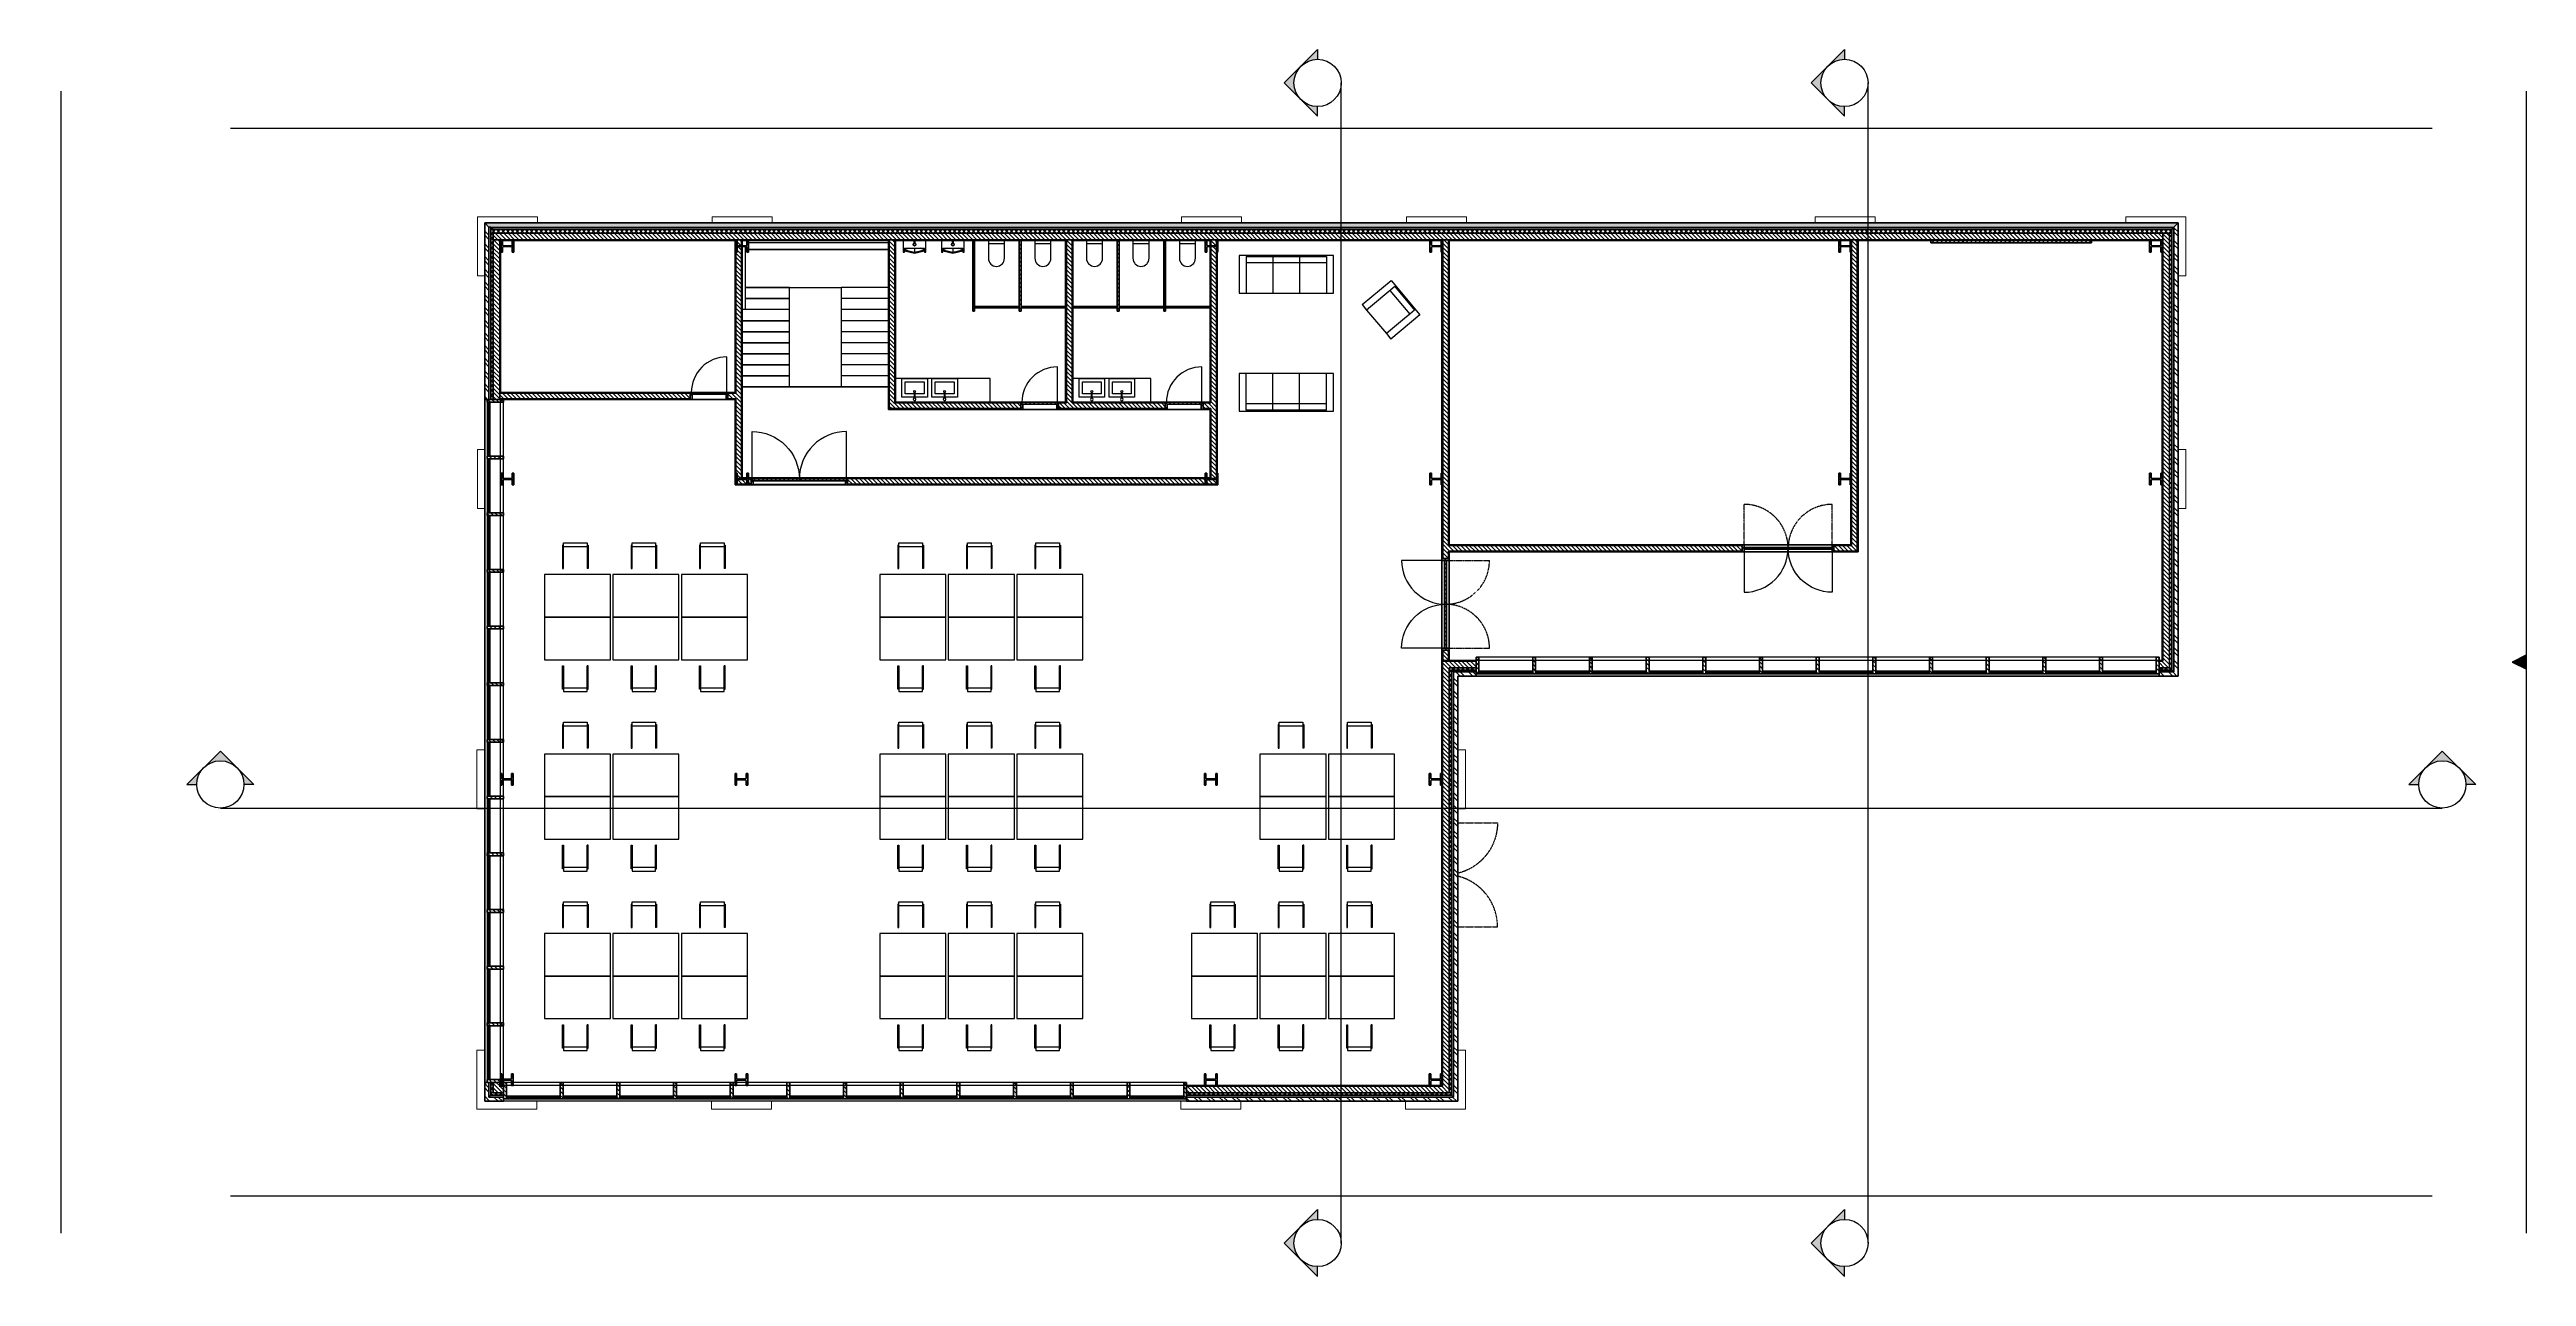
# Model space of a CAD drawing. Header units: millimetres. Extents: x -100 to 251604, y 0 to 25979.
# Drawn here: x 73571 to 126009, y 0 to 25979 of the extents above; entities that cross this region are included whole.
import ezdxf
from ezdxf.enums import TextEntityAlignment as Align

# ---------------------------------------------------------------- set-up
doc = ezdxf.new("R2018")
doc.units = ezdxf.units.MM
doc.linetypes.add('HIDDEN', pattern=[9.525, 6.35, -3.175])
doc.layers.get('0').update_dxf_attribs({"true_color": 0xdfdfdf})
for name, color, linetype in [('Background_0', 7, 'Continuous'), ('Background_Back bricks', 7, 'Continuous'), ('Background_BRX_2D+_Swing', 7, 'Continuous'), ('Background_BRX_2D_Symbols', 7, 'Continuous'), ('Background_DOOR_FRAME', 253, 'Continuous'), ('Background_DOOR_PANEL', 255, 'Continuous'), ('Background_Front bricks', 7, 'Continuous'), ('Background_GLASS', 161, 'Continuous'), ('Background_WINDOW_FRAME', 253, 'Continuous'), ('Boundary_0', 7, 'Continuous'), ('Boundary_Air', 7, 'Continuous'), ('Boundary_Back bricks', 7, 'Continuous'), ('Boundary_BRX_2D+_Swing', 7, 'Continuous'), ('Boundary_BRX_2D_Symbols', 7, 'Continuous'), ('Boundary_Cavity Wall_ Back', 7, 'Continuous'), ('Boundary_Cavity Wall_ Front', 7, 'Continuous'), ('Boundary_DOOR_FRAME', 253, 'Continuous'), ('Boundary_DOOR_PANEL', 255, 'Continuous'), ('Boundary_Front bricks', 7, 'Continuous'), ('Boundary_GLASS', 161, 'Continuous'), ('Boundary_Gypsum Board', 54, 'Continuous'), ('Boundary_Insulation_ Polyurethane Foam', 42, 'Continuous'), ('Boundary_Interior Wall Plaster_ 140', 7, 'Continuous'), ('Boundary_Plaster_ Cement', 165, 'Continuous'), ('Boundary_WINDOW_FRAME', 253, 'Continuous'), ('Fill_0', 7, 'Continuous'), ('Fill_Back bricks', 7, 'Continuous'), ('Fill_DOOR_FRAME', 253, 'Continuous'), ('Fill_DOOR_PANEL', 255, 'Continuous'), ('Fill_Front bricks', 7, 'Continuous'), ('Fill_GLASS', 161, 'Continuous'), ('Fill_Gypsum Board', 251, 'Continuous'), ('Fill_Insulation_ Polyurethane Foam', 42, 'Continuous'), ('Fill_Plaster_ Cement', 253, 'Continuous'), ('Fill_Supporting Wall_ Brick', 11, 'Continuous'), ('Fill_WINDOW_FRAME', 253, 'Continuous'), ('Viewport border', 7, 'Continuous')]:
    doc.layers.add(name, color=color, linetype=linetype)
for name, color, linetype, lineweight in [('Background_Air', 7, 'Continuous', 9), ('Background_Concrete_ Reinforced', 7, 'Continuous', 9), ('Background_Floor_ Ceramic Tiles', 7, 'Continuous', 9), ('Background_Gypsum Board', 7, 'Continuous', 9), ('Background_Insulation_ Polyurethane Foam', 7, 'Continuous', 9), ('Background_Plaster_ Cement', 7, 'Continuous', 9), ('Background_Screed', 7, 'Continuous', 9), ('Background_Supporting Wall_ Brick', 7, 'Continuous', 9), ('BIM_SECTIONS', 151, 'Continuous', 25), ('Boundary_Supporting Wall_ Brick', 14, 'Continuous', 50)]:
    doc.layers.add(name, color=color, linetype=linetype, lineweight=lineweight)
doc.layers.add('BIM_ROOM_LINES', color=7, linetype='Continuous', plot=False)
doc.styles.get("Standard").update_dxf_attribs({"font": 'arial.ttf'})
pattern_1 = [(45, (-5377.5, -9300), (-44.90128, 44.90128), [])]
pattern_2 = [(45, (-5377.5, -9300), (-50.28943, 50.28943), []), (135, (-5377.5, -9300), (-50.28943, -50.28943), [])]
pattern_3 = [(45, (-5377.5, -9300), (-134.7038, 134.7038), []), (45, (-5332.6, -9300), (-134.7038, 134.7038), []), (45, (-5287.7, -9300), (-134.7038, 134.7038), []), (45, (-5242.8, -9300), (-134.7038, 134.7038), [])]
pattern_4 = [(45, (-5377.5, -9300), (-134.7038, 134.7038), []), (45, (-5287.7, -9300), (-134.7038, 134.7038), [])]

# ---------------------------------------------------------------- blocks, each defined once
blk = doc.blocks.new('*U10973')
at = {"extrusion": (0, 1, 0)}
blk.add_lwpolyline([(-20, -20), (-20, 980, 0.414214), (-1020, -20)], format="xyb", dxfattribs=at)
at = {"extrusion": (0, -1, 6.12323e-17)}
blk.add_lwpolyline([(2020, -20), (2020, 980, 0.414214), (1020, -20)], format="xyb", dxfattribs=at)
blk = doc.blocks.new('*U10985')
at = {"extrusion": (2.36848e-16, 1, 3.18833e-17)}
for points in [[(-450, 166), (-450, 248), (-480, 248), (-480, 0), (0, 0), (0, 248), (-30, 248), (-30, 166), (-450, 166)], [(-450, 230), (-240, 280), (-30, 230)], [(-118, 166), (-30, 199), (-240, 249), (-450, 199), (-362, 166)], [(-235, 60), (-235, 19)], [(-240, 166), (-240, 249)], [(-245, 19), (-245, 60)]]:
    blk.add_lwpolyline(points, dxfattribs=at)
for centre, radius in [((-240, 90), 30), ((-242, 89), 25)]:
    blk.add_circle(centre, radius, dxfattribs=at)
blk.add_arc((-240, 0), 20, 0, 180, dxfattribs=at)
blk = doc.blocks.new('*U11004')
at = {"extrusion": (0, 1, 0)}
blk.add_lwpolyline([(-25, 0), (-25, 750, 0.414214), (-775, 0)], format="xyb", dxfattribs=at)
blk = doc.blocks.new('*U11072')
at = {"extrusion": (0, 1, -6.12323e-17)}
for points in [[(-40, -75), (-40, 855, 0.414214), (-970, -75)], [(-1900, -75), (-1900, 855, -0.414214), (-970, -75)]]:
    blk.add_lwpolyline(points, format="xyb", dxfattribs=at)
at = {"linetype": 'HIDDEN', "extrusion": (0, 1, -6.12323e-17)}
for points in [[(-40, -75), (-40, -1005, -0.414214), (-970, -75)], [(-1900, -75), (-1900, -1005, 0.414214), (-970, -75)]]:
    blk.add_lwpolyline(points, format="xyb", dxfattribs=at)
blk = doc.blocks.new('*U11040')
for points in [[(-273, -254), (-323, -254), (-323, 246), (-273, 246)], [(-273, 246), (-273, 266), (224, 266), (224, 246)], [(-273, 246), (-243, 246)], [(-243, 246), (224, 246)], [(-243, -254), (-243, 246)], [(-243, -254), (-273, -254)], [(-273, -254), (-273, -274), (224, -274), (224, -254)], [(224, -254), (-243, -254)]]:
    blk.add_lwpolyline(points)
blk = doc.blocks.new('*U11083')
for p, q in [((18119, 8928), (18119, 8853)), ((18459, 8928), (18288, 8928)), ((18459, 8853), (18459, 8928)), ((18460, 8853), (18119, 8853)), ((18119, 8853), (18119, 8548)), ((18459, 8548), (18459, 8853))]:
    blk.add_line(p, q)
blk.add_arc((18289, 8548), 170, 179.9665, 359.9665)
blk = doc.blocks.new('*U11084')
for p, q in [((19103, 8928), (19103, 8853)), ((19443, 8928), (19271, 8928)), ((19443, 8853), (19443, 8928)), ((19443, 8853), (19103, 8853)), ((19103, 8853), (19103, 8548)), ((19443, 8548), (19443, 8853))]:
    blk.add_line(p, q)
blk.add_arc((19273, 8548), 170, 179.9665, 359.9665)
blk = doc.blocks.new('*U11085')
for p, q in [((20086, 8928), (20086, 8853)), ((20426, 8928), (20255, 8928)), ((20426, 8853), (20426, 8928)), ((20426, 8853), (20086, 8853)), ((20086, 8853), (20086, 8548)), ((20426, 8548), (20426, 8853))]:
    blk.add_line(p, q)
blk.add_arc((20256, 8548), 170, 179.9665, 359.9665)
blk = doc.blocks.new('*U11086')
for p, q in [((16043, 8928), (16043, 8853)), ((16383, 8928), (16211, 8928)), ((16383, 8853), (16383, 8928)), ((16383, 8853), (16043, 8853)), ((16043, 8853), (16043, 8548)), ((16383, 8548), (16383, 8853))]:
    blk.add_line(p, q)
blk.add_arc((16213, 8548), 170, 179.9665, 359.9665)
blk = doc.blocks.new('*U11087')
for p, q in [((17026, 8928), (17026, 8853)), ((17366, 8928), (17195, 8928)), ((17366, 8853), (17366, 8928)), ((17366, 8853), (17026, 8853)), ((17026, 8853), (17026, 8548)), ((17366, 8548), (17366, 8853))]:
    blk.add_line(p, q)
blk.add_arc((17196, 8548), 170, 179.9665, 359.9665)
blk = doc.blocks.new('*U11088')
for p, q in [((14211, 6005), (14751, 6005)), ((14211, 5605), (14211, 6005)), ((14282, 5934), (14680, 5934)), ((14282, 5676), (14282, 5934)), ((14680, 5934), (14680, 5676)), ((14751, 6005), (14751, 5605)), ((14751, 5605), (14211, 5605)), ((14680, 5676), (14282, 5676)), ((14471, 5697), (14471, 5589)), ((14491, 5697), (14471, 5697)), ((14478, 5652), (14484, 5652)), ((14478, 5587), (14478, 5652)), ((14484, 5587), (14478, 5587)), ((14484, 5652), (14484, 5587)), ((14491, 5589), (14491, 5697))]:
    blk.add_line(p, q)
blk.add_circle((14481, 5730), 20)
blk.add_arc((14481, 5562), 28.6, 96.0274, 83.9726)
blk = doc.blocks.new('*U11089')
for p, q in [((14846, 6005), (15386, 6005)), ((14846, 5605), (14846, 6005)), ((14917, 5934), (15315, 5934)), ((14917, 5676), (14917, 5934)), ((15315, 5934), (15315, 5676)), ((15386, 6005), (15386, 5605)), ((15386, 5605), (14846, 5605)), ((15315, 5676), (14917, 5676)), ((15106, 5697), (15106, 5589)), ((15126, 5697), (15106, 5697)), ((15113, 5652), (15119, 5652)), ((15113, 5587), (15113, 5652)), ((15119, 5587), (15113, 5587)), ((15119, 5652), (15119, 5587)), ((15126, 5589), (15126, 5697))]:
    blk.add_line(p, q)
blk.add_circle((15116, 5730), 20)
blk.add_arc((15116, 5562), 28.6, 96.0274, 83.9726)
blk = doc.blocks.new('*U11090')
for p, q in [((17961, 6005), (18501, 6005)), ((17961, 5605), (17961, 6005)), ((18032, 5934), (18430, 5934)), ((18032, 5676), (18032, 5934)), ((18430, 5934), (18430, 5676)), ((18501, 6005), (18501, 5605)), ((18501, 5605), (17961, 5605)), ((18430, 5676), (18032, 5676)), ((18221, 5697), (18221, 5589)), ((18241, 5697), (18221, 5697)), ((18228, 5652), (18234, 5652)), ((18228, 5587), (18228, 5652)), ((18234, 5587), (18228, 5587)), ((18234, 5652), (18234, 5587)), ((18241, 5589), (18241, 5697))]:
    blk.add_line(p, q)
blk.add_circle((18231, 5730), 20)
blk.add_arc((18231, 5562), 28.6, 96.0274, 83.9726)
blk = doc.blocks.new('*U11091')
for p, q in [((18596, 6005), (19136, 6005)), ((18596, 5605), (18596, 6005)), ((18667, 5934), (19065, 5934)), ((18667, 5676), (18667, 5934)), ((19065, 5934), (19065, 5676)), ((19136, 6005), (19136, 5605)), ((19136, 5605), (18596, 5605)), ((19065, 5676), (18667, 5676)), ((18856, 5697), (18856, 5589)), ((18876, 5697), (18856, 5697)), ((18863, 5652), (18869, 5652)), ((18863, 5587), (18863, 5652)), ((18869, 5587), (18863, 5587)), ((18869, 5652), (18869, 5587)), ((18876, 5589), (18876, 5697))]:
    blk.add_line(p, q)
blk.add_circle((18866, 5730), 20)
blk.add_arc((18866, 5562), 28.6, 96.0274, 83.9726)
blk = doc.blocks.new('*U11092')
for p, q in [((21348, 8611), (21348, 7811)), ((23348, 8611), (21348, 8611)), ((21498, 8586), (21498, 7811)), ((21498, 8586), (23198, 8586)), ((21498, 8458), (23198, 8458)), ((22065, 8586), (22065, 7811)), ((22632, 8586), (22632, 7811)), ((23198, 8586), (23198, 8458)), ((23198, 8458), (23198, 8314)), ((23348, 7811), (23348, 8611)), ((23198, 8314), (23198, 7811)), ((21348, 7811), (21498, 7811)), ((21498, 7811), (22065, 7811)), ((22065, 7811), (22632, 7811)), ((22632, 7811), (23198, 7811)), ((23198, 7811), (23348, 7811))]:
    blk.add_line(p, q)
blk = doc.blocks.new('*U11093')
for p, q in [((21348, 6111), (21348, 5311)), ((21498, 6111), (21348, 6111)), ((21498, 5608), (21498, 6111)), ((22065, 6111), (21498, 6111)), ((22065, 5336), (22065, 6111)), ((22632, 6111), (22065, 6111)), ((22632, 5336), (22632, 6111)), ((23198, 6111), (22632, 6111)), ((23198, 5336), (23198, 6111)), ((23348, 6111), (23198, 6111)), ((23348, 5311), (23348, 6111)), ((21348, 5311), (23348, 5311)), ((21498, 5464), (21498, 5608)), ((23198, 5464), (21498, 5464)), ((21498, 5336), (21498, 5464)), ((23198, 5336), (21498, 5336))]:
    blk.add_line(p, q)
blk = doc.blocks.new('*U11094')
for p, q in [((23954, 7567), (24567, 8081)), ((24644, 7950), (24050, 7452)), ((24544, 7866), (24962, 7368)), ((24567, 8081), (25178, 7354)), ((24644, 7950), (25062, 7452)), ((23954, 7567), (24050, 7452)), ((24050, 7452), (24468, 6954)), ((25178, 7354), (24565, 6839)), ((24962, 7368), (24853, 7277)), ((25062, 7452), (24962, 7368)), ((24853, 7277), (24468, 6954)), ((24468, 6954), (24565, 6839))]:
    blk.add_line(p, q)
blk = doc.blocks.new('*U11095')
for p, q in [((8042, 1850), (6642, 1850)), ((6642, 1850), (6642, 950)), ((8042, 950), (8042, 1850)), ((6642, 950), (8042, 950))]:
    blk.add_line(p, q)
blk = doc.blocks.new('*U11096')
for p, q in [((8042, 950), (6642, 950)), ((6642, 950), (6642, 50)), ((8042, 50), (8042, 950)), ((6642, 50), (8042, 50))]:
    blk.add_line(p, q)
blk = doc.blocks.new('*U11097')
for p, q in [((9492, 1850), (8092, 1850)), ((8092, 1850), (8092, 950)), ((9492, 950), (9492, 1850)), ((8092, 950), (9492, 950))]:
    blk.add_line(p, q)
blk = doc.blocks.new('*U11098')
for p, q in [((9492, 950), (8092, 950)), ((8092, 950), (8092, 50)), ((9492, 50), (9492, 950)), ((8092, 50), (9492, 50))]:
    blk.add_line(p, q)
blk = doc.blocks.new('*U11099')
for p, q in [((10942, 1850), (9542, 1850)), ((9542, 1850), (9542, 950)), ((10942, 950), (10942, 1850)), ((9542, 950), (10942, 950))]:
    blk.add_line(p, q)
blk = doc.blocks.new('*U11100')
for p, q in [((10942, 950), (9542, 950)), ((9542, 950), (9542, 50)), ((10942, 50), (10942, 950)), ((9542, 50), (10942, 50))]:
    blk.add_line(p, q)
blk = doc.blocks.new('*U11101')
for p, q in [((8042, -1950), (6642, -1950)), ((6642, -1950), (6642, -2850)), ((8042, -2850), (8042, -1950)), ((6642, -2850), (8042, -2850))]:
    blk.add_line(p, q)
blk = doc.blocks.new('*U11102')
for p, q in [((8042, -2850), (6642, -2850)), ((6642, -2850), (6642, -3750)), ((8042, -3750), (8042, -2850)), ((6642, -3750), (8042, -3750))]:
    blk.add_line(p, q)
blk = doc.blocks.new('*U11103')
for p, q in [((9492, -1950), (8092, -1950)), ((8092, -1950), (8092, -2850)), ((9492, -2850), (9492, -1950)), ((8092, -2850), (9492, -2850))]:
    blk.add_line(p, q)
blk = doc.blocks.new('*U11104')
for p, q in [((9492, -2850), (8092, -2850)), ((8092, -2850), (8092, -3750)), ((9492, -3750), (9492, -2850)), ((8092, -3750), (9492, -3750))]:
    blk.add_line(p, q)
blk = doc.blocks.new('*U11105')
for p, q in [((8042, -5750), (6642, -5750)), ((6642, -5750), (6642, -6650)), ((8042, -6650), (8042, -5750)), ((6642, -6650), (8042, -6650))]:
    blk.add_line(p, q)
blk = doc.blocks.new('*U11106')
for p, q in [((8042, -6650), (6642, -6650)), ((6642, -6650), (6642, -7550)), ((8042, -7550), (8042, -6650)), ((6642, -7550), (8042, -7550))]:
    blk.add_line(p, q)
blk = doc.blocks.new('*U11107')
for p, q in [((9492, -5750), (8092, -5750)), ((8092, -5750), (8092, -6650)), ((9492, -6650), (9492, -5750)), ((8092, -6650), (9492, -6650))]:
    blk.add_line(p, q)
blk = doc.blocks.new('*U11108')
for p, q in [((9492, -6650), (8092, -6650)), ((8092, -6650), (8092, -7550)), ((9492, -7550), (9492, -6650)), ((8092, -7550), (9492, -7550))]:
    blk.add_line(p, q)
blk = doc.blocks.new('*U11109')
for p, q in [((10942, -5750), (9542, -5750)), ((9542, -5750), (9542, -6650)), ((10942, -6650), (10942, -5750)), ((9542, -6650), (10942, -6650))]:
    blk.add_line(p, q)
blk = doc.blocks.new('*U11110')
for p, q in [((10942, -6650), (9542, -6650)), ((9542, -6650), (9542, -7550)), ((10942, -7550), (10942, -6650)), ((9542, -7550), (10942, -7550))]:
    blk.add_line(p, q)
blk = doc.blocks.new('*U11111')
for p, q in [((15142, 1850), (13742, 1850)), ((13742, 1850), (13742, 950)), ((15142, 950), (15142, 1850)), ((13742, 950), (15142, 950))]:
    blk.add_line(p, q)
blk = doc.blocks.new('*U11112')
for p, q in [((15142, 950), (13742, 950)), ((13742, 950), (13742, 50)), ((15142, 50), (15142, 950)), ((13742, 50), (15142, 50))]:
    blk.add_line(p, q)
blk = doc.blocks.new('*U11113')
for p, q in [((16592, 1850), (15192, 1850)), ((15192, 1850), (15192, 950)), ((16592, 950), (16592, 1850)), ((15192, 950), (16592, 950))]:
    blk.add_line(p, q)
blk = doc.blocks.new('*U11114')
for p, q in [((16592, 950), (15192, 950)), ((15192, 950), (15192, 50)), ((16592, 50), (16592, 950)), ((15192, 50), (16592, 50))]:
    blk.add_line(p, q)
blk = doc.blocks.new('*U11115')
for p, q in [((18042, 1850), (16642, 1850)), ((16642, 1850), (16642, 950)), ((18042, 950), (18042, 1850)), ((16642, 950), (18042, 950))]:
    blk.add_line(p, q)
blk = doc.blocks.new('*U11116')
for p, q in [((18042, 950), (16642, 950)), ((16642, 950), (16642, 50)), ((18042, 50), (18042, 950)), ((16642, 50), (18042, 50))]:
    blk.add_line(p, q)
blk = doc.blocks.new('*U11117')
for p, q in [((15142, -1950), (13742, -1950)), ((13742, -1950), (13742, -2850)), ((15142, -2850), (15142, -1950)), ((13742, -2850), (15142, -2850))]:
    blk.add_line(p, q)
blk = doc.blocks.new('*U11118')
for p, q in [((15142, -2850), (13742, -2850)), ((13742, -2850), (13742, -3750)), ((15142, -3750), (15142, -2850)), ((13742, -3750), (15142, -3750))]:
    blk.add_line(p, q)
blk = doc.blocks.new('*U11119')
for p, q in [((16592, -1950), (15192, -1950)), ((15192, -1950), (15192, -2850)), ((16592, -2850), (16592, -1950)), ((15192, -2850), (16592, -2850))]:
    blk.add_line(p, q)
blk = doc.blocks.new('*U11120')
for p, q in [((16592, -2850), (15192, -2850)), ((15192, -2850), (15192, -3750)), ((16592, -3750), (16592, -2850)), ((15192, -3750), (16592, -3750))]:
    blk.add_line(p, q)
blk = doc.blocks.new('*U11121')
for p, q in [((18042, -1950), (16642, -1950)), ((16642, -1950), (16642, -2850)), ((18042, -2850), (18042, -1950)), ((16642, -2850), (18042, -2850))]:
    blk.add_line(p, q)
blk = doc.blocks.new('*U11122')
for p, q in [((18042, -2850), (16642, -2850)), ((16642, -2850), (16642, -3750)), ((18042, -3750), (18042, -2850)), ((16642, -3750), (18042, -3750))]:
    blk.add_line(p, q)
blk = doc.blocks.new('*U11123')
for p, q in [((15142, -5750), (13742, -5750)), ((13742, -5750), (13742, -6650)), ((15142, -6650), (15142, -5750)), ((13742, -6650), (15142, -6650))]:
    blk.add_line(p, q)
blk = doc.blocks.new('*U11124')
for p, q in [((15142, -6650), (13742, -6650)), ((13742, -6650), (13742, -7550)), ((15142, -7550), (15142, -6650)), ((13742, -7550), (15142, -7550))]:
    blk.add_line(p, q)
blk = doc.blocks.new('*U11125')
for p, q in [((16592, -5750), (15192, -5750)), ((15192, -5750), (15192, -6650)), ((16592, -6650), (16592, -5750)), ((15192, -6650), (16592, -6650))]:
    blk.add_line(p, q)
blk = doc.blocks.new('*U11126')
for p, q in [((16592, -6650), (15192, -6650)), ((15192, -6650), (15192, -7550)), ((16592, -7550), (16592, -6650)), ((15192, -7550), (16592, -7550))]:
    blk.add_line(p, q)
blk = doc.blocks.new('*U11127')
for p, q in [((18042, -5750), (16642, -5750)), ((16642, -5750), (16642, -6650)), ((18042, -6650), (18042, -5750)), ((16642, -6650), (18042, -6650))]:
    blk.add_line(p, q)
blk = doc.blocks.new('*U11128')
for p, q in [((18042, -6650), (16642, -6650)), ((16642, -6650), (16642, -7550)), ((18042, -7550), (18042, -6650)), ((16642, -7550), (18042, -7550))]:
    blk.add_line(p, q)
blk = doc.blocks.new('*U11129')
for p, q in [((23192, -1950), (21792, -1950)), ((21792, -1950), (21792, -2850)), ((23192, -2850), (23192, -1950)), ((21792, -2850), (23192, -2850))]:
    blk.add_line(p, q)
blk = doc.blocks.new('*U11130')
for p, q in [((23192, -2850), (21792, -2850)), ((21792, -2850), (21792, -3750)), ((23192, -3750), (23192, -2850)), ((21792, -3750), (23192, -3750))]:
    blk.add_line(p, q)
blk = doc.blocks.new('*U11131')
for p, q in [((24642, -1950), (23242, -1950)), ((23242, -1950), (23242, -2850)), ((24642, -2850), (24642, -1950)), ((23242, -2850), (24642, -2850))]:
    blk.add_line(p, q)
blk = doc.blocks.new('*U11132')
for p, q in [((24642, -2850), (23242, -2850)), ((23242, -2850), (23242, -3750)), ((24642, -3750), (24642, -2850)), ((23242, -3750), (24642, -3750))]:
    blk.add_line(p, q)
blk = doc.blocks.new('*U11133')
for p, q in [((21742, -5750), (20342, -5750)), ((20342, -5750), (20342, -6650)), ((21742, -6650), (21742, -5750)), ((20342, -6650), (21742, -6650))]:
    blk.add_line(p, q)
blk = doc.blocks.new('*U11134')
for p, q in [((21742, -6650), (20342, -6650)), ((20342, -6650), (20342, -7550)), ((21742, -7550), (21742, -6650)), ((20342, -7550), (21742, -7550))]:
    blk.add_line(p, q)
blk = doc.blocks.new('*U11135')
for p, q in [((23192, -5750), (21792, -5750)), ((21792, -5750), (21792, -6650)), ((23192, -6650), (23192, -5750)), ((21792, -6650), (23192, -6650))]:
    blk.add_line(p, q)
blk = doc.blocks.new('*U11136')
for p, q in [((23192, -6650), (21792, -6650)), ((21792, -6650), (21792, -7550)), ((23192, -7550), (23192, -6650)), ((21792, -7550), (23192, -7550))]:
    blk.add_line(p, q)
blk = doc.blocks.new('*U11137')
for p, q in [((24642, -5750), (23242, -5750)), ((23242, -5750), (23242, -6650)), ((24642, -6650), (24642, -5750)), ((23242, -6650), (24642, -6650))]:
    blk.add_line(p, q)
blk = doc.blocks.new('*U11138')
for p, q in [((24642, -6650), (23242, -6650)), ((23242, -6650), (23242, -7550)), ((24642, -7550), (24642, -6650)), ((23242, -7550), (24642, -7550))]:
    blk.add_line(p, q)
blk = doc.blocks.new('*U11139')
at = {"linetype": 'HIDDEN'}
for p, q in [((25978, -3404), (26821, -3404)), ((25978, -5604), (26821, -5604))]:
    blk.add_line(p, q, dxfattribs=at)
at = {"linetype": 'HIDDEN', "extrusion": (-6.12323e-17, 0, -1)}
blk.add_arc((-25720, -3404), 1100, 180, 256.4887, dxfattribs=at)
at = {"linetype": 'HIDDEN'}
blk.add_arc((25720, -5604), 1100, 0, 76.4887, dxfattribs=at)
blk = doc.blocks.new('_ElevationCallout')
blk.add_hatch(color=256).paths.add_polyline_path([(-150, 3), (150, 3), (0, 303)])
blk.add_lwpolyline([(-150, 3), (150, 3), (0, 303), (0, 303)], close=True)
at = {"color": 0, "lineweight": 30, "flags": 106}
blk.add_attdef('SECTIONNAME', text='', height=100, dxfattribs=at).set_placement((0, -233), align=Align.MIDDLE_CENTER)
blk = doc.blocks.new('_SectionCallout')
at = {"transparency": 33554508}
h = blk.add_hatch(color=0, dxfattribs=at)
h.paths.add_polyline_path([(-707, 500), (-500, 500, -0.198912), (-354, 854)])
h.paths.add_polyline_path([(0, 1207), (-354, 854, -0.414214), (354, 854)])
h.paths.add_polyline_path([(500, 500), (707, 500), (354, 854, -0.198912)])
at = {"color": 0}
for p, q in [((0, 1207), (-707, 500)), ((0, 1207), (707, 500)), ((-707, 500), (-500, 500)), ((707, 500), (500, 500))]:
    blk.add_line(p, q, dxfattribs=at)
blk.add_circle((0, 500), 500, dxfattribs=at)
at = {"color": 0, "lineweight": 30, "flags": 104}
blk.add_attdef('SECTIONNAME', text='', height=100, dxfattribs=at).set_placement((0, 500), align=Align.MIDDLE_CENTER)
blk = doc.blocks.new('Main_Floor 1__section__..%5CMainBuilding.dwg', base_point=(-3895, -13010))
at = {"layer": 'Fill_0', "extrusion": (0, 0, -1)}
h = blk.add_hatch(dxfattribs=at)
h.set_pattern_fill('ANSI31', color=256, scale=20, style=0)
h.set_pattern_definition(pattern_1)
edge = h.paths.add_edge_path()
edge.add_line((-5725, 8928), (-5725, 8680))
edge.add_line((-5725, 8680), (-5757, 8680))
edge.add_line((-5757, 8680), (-5757, 8774))
edge.add_spline(control_points=[(-5757, 8774), (-5757, 8795), (-5778, 8795)], knot_values=[-0.785398, -0.785398, -0.785398, 0.785398, 0.785398, 0.785398], weights=[1, 0.707107, 1], degree=2, periodic=0)
edge.add_line((-5778, 8795), (-5942, 8795))
edge.add_spline(control_points=[(-5942, 8795), (-5963, 8795), (-5963, 8774)], knot_values=[-0.785398, -0.785398, -0.785398, 0.785398, 0.785398, 0.785398], weights=[1, 0.707107, 1], degree=2, periodic=0)
edge.add_line((-5963, 8774), (-5963, 8680))
edge.add_line((-5963, 8680), (-5995, 8680))
edge.add_line((-5995, 8680), (-5995, 8928))
edge.add_line((-5995, 8928), (-5963, 8928))
edge.add_line((-5963, 8928), (-5963, 8834))
edge.add_spline(control_points=[(-5963, 8834), (-5963, 8813), (-5942, 8813)], knot_values=[-0.785398, -0.785398, -0.785398, 0.785398, 0.785398, 0.785398], weights=[1, 0.707107, 1], degree=2, periodic=0)
edge.add_line((-5942, 8813), (-5778, 8813))
edge.add_spline(control_points=[(-5778, 8813), (-5757, 8813), (-5757, 8834)], knot_values=[-0.785398, -0.785398, -0.785398, 0.785398, 0.785398, 0.785398], weights=[1, 0.707107, 1], degree=2, periodic=0)
edge.add_line((-5757, 8834), (-5757, 8928))
edge.add_line((-5757, 8928), (-5725, 8928))
h = blk.add_hatch(dxfattribs=at)
h.set_pattern_fill('ANSI31', color=256, scale=20, style=0)
h.set_pattern_definition(pattern_1)
edge = h.paths.add_edge_path()
edge.add_line((-10725, 8928), (-10693, 8928))
edge.add_line((-10693, 8928), (-10693, 8680))
edge.add_line((-10693, 8680), (-10725, 8680))
edge.add_line((-10725, 8680), (-10725, 8774))
edge.add_spline(control_points=[(-10725, 8774), (-10725, 8795), (-10746, 8795)], knot_values=[-0.785398, -0.785398, -0.785398, 0.785398, 0.785398, 0.785398], weights=[1, 0.707107, 1], degree=2, periodic=0)
edge.add_line((-10746, 8795), (-10910, 8795))
edge.add_spline(control_points=[(-10910, 8795), (-10931, 8795), (-10931, 8774)], knot_values=[-0.785398, -0.785398, -0.785398, 0.785398, 0.785398, 0.785398], weights=[1, 0.707107, 1], degree=2, periodic=0)
edge.add_line((-10931, 8774), (-10931, 8680))
edge.add_line((-10931, 8680), (-10963, 8680))
edge.add_line((-10963, 8680), (-10963, 8928))
edge.add_line((-10963, 8928), (-10931, 8928))
edge.add_line((-10931, 8928), (-10931, 8834))
edge.add_spline(control_points=[(-10931, 8834), (-10931, 8813), (-10910, 8813)], knot_values=[-0.785398, -0.785398, -0.785398, 0.785398, 0.785398, 0.785398], weights=[1, 0.707107, 1], degree=2, periodic=0)
edge.add_line((-10910, 8813), (-10746, 8813))
edge.add_spline(control_points=[(-10746, 8813), (-10725, 8813), (-10725, 8834)], knot_values=[-0.785398, -0.785398, -0.785398, 0.785398, 0.785398, 0.785398], weights=[1, 0.707107, 1], degree=2, periodic=0)
edge.add_line((-10725, 8834), (-10725, 8928))
h = blk.add_hatch(dxfattribs=at)
h.set_pattern_fill('ANSI31', color=256, scale=20, style=0)
h.set_pattern_definition(pattern_1)
h.paths.add_polyline_path([(-15751, 7428), (-15751, 8928), (-15711, 8928), (-15711, 7428)])
h = blk.add_hatch(dxfattribs=at)
h.set_pattern_fill('ANSI31', color=256, scale=20, style=0)
h.set_pattern_definition(pattern_1)
h.paths.add_polyline_path([(-16734, 7428), (-16734, 8928), (-16694, 8928), (-16694, 7428)])
h = blk.add_hatch(dxfattribs=at)
h.set_pattern_fill('ANSI31', color=256, scale=20, style=0)
h.set_pattern_definition(pattern_1)
h.paths.add_polyline_path([(-18811, 7428), (-18811, 8928), (-18771, 8928), (-18771, 7428)])
h = blk.add_hatch(dxfattribs=at)
h.set_pattern_fill('ANSI31', color=256, scale=20, style=0)
h.set_pattern_definition(pattern_1)
h.paths.add_polyline_path([(-19794, 7428), (-19794, 8928), (-19754, 8928), (-19754, 7428)])
h = blk.add_hatch(dxfattribs=at)
h.set_pattern_fill('ANSI31', color=256, scale=20, style=0)
h.set_pattern_definition(pattern_1)
edge = h.paths.add_edge_path()
edge.add_line((-20685, 8795), (-20849, 8795))
edge.add_spline(control_points=[(-20849, 8795), (-20870, 8795), (-20870, 8774)], knot_values=[-0.785398, -0.785398, -0.785398, 0.785398, 0.785398, 0.785398], weights=[1, 0.707107, 1], degree=2, periodic=0)
edge.add_line((-20870, 8774), (-20870, 8680))
edge.add_line((-20870, 8680), (-20902, 8680))
edge.add_line((-20902, 8680), (-20902, 8928))
edge.add_line((-20902, 8928), (-20870, 8928))
edge.add_line((-20870, 8928), (-20870, 8834))
edge.add_spline(control_points=[(-20870, 8834), (-20870, 8813), (-20849, 8813)], knot_values=[-0.785398, -0.785398, -0.785398, 0.785398, 0.785398, 0.785398], weights=[1, 0.707107, 1], degree=2, periodic=0)
edge.add_line((-20849, 8813), (-20685, 8813))
edge.add_spline(control_points=[(-20685, 8813), (-20664, 8813), (-20664, 8834)], knot_values=[-0.785398, -0.785398, -0.785398, 0.785398, 0.785398, 0.785398], weights=[1, 0.707107, 1], degree=2, periodic=0)
edge.add_line((-20664, 8834), (-20664, 8928))
edge.add_line((-20664, 8928), (-20632, 8928))
edge.add_line((-20632, 8928), (-20632, 8680))
edge.add_line((-20632, 8680), (-20664, 8680))
edge.add_line((-20664, 8680), (-20664, 8774))
edge.add_spline(control_points=[(-20664, 8774), (-20664, 8795), (-20685, 8795)], knot_values=[-0.785398, -0.785398, -0.785398, 0.785398, 0.785398, 0.785398], weights=[1, 0.707107, 1], degree=2, periodic=0)
h = blk.add_hatch(dxfattribs=at)
h.set_pattern_fill('ANSI31', color=256, scale=20, style=0)
h.set_pattern_definition(pattern_1)
edge = h.paths.add_edge_path()
edge.add_line((-25391, 8680), (-25423, 8680))
edge.add_line((-25423, 8680), (-25423, 8774))
edge.add_spline(control_points=[(-25423, 8774), (-25423, 8795), (-25444, 8795)], knot_values=[-0.785398, -0.785398, -0.785398, 0.785398, 0.785398, 0.785398], weights=[1, 0.707107, 1], degree=2, periodic=0)
edge.add_line((-25444, 8795), (-25608, 8795))
edge.add_spline(control_points=[(-25608, 8795), (-25629, 8795), (-25629, 8774)], knot_values=[-0.785398, -0.785398, -0.785398, 0.785398, 0.785398, 0.785398], weights=[1, 0.707107, 1], degree=2, periodic=0)
edge.add_line((-25629, 8774), (-25629, 8680))
edge.add_line((-25629, 8680), (-25661, 8680))
edge.add_line((-25661, 8680), (-25661, 8928))
edge.add_line((-25661, 8928), (-25629, 8928))
edge.add_line((-25629, 8928), (-25629, 8834))
edge.add_spline(control_points=[(-25629, 8834), (-25629, 8813), (-25608, 8813)], knot_values=[-0.785398, -0.785398, -0.785398, 0.785398, 0.785398, 0.785398], weights=[1, 0.707107, 1], degree=2, periodic=0)
edge.add_line((-25608, 8813), (-25444, 8813))
edge.add_spline(control_points=[(-25444, 8813), (-25423, 8813), (-25423, 8834)], knot_values=[-0.785398, -0.785398, -0.785398, 0.785398, 0.785398, 0.785398], weights=[1, 0.707107, 1], degree=2, periodic=0)
edge.add_line((-25423, 8834), (-25423, 8928))
edge.add_line((-25423, 8928), (-25391, 8928))
edge.add_line((-25391, 8928), (-25391, 8680))
h = blk.add_hatch(dxfattribs=at)
h.set_pattern_fill('ANSI31', color=256, scale=20, style=0)
h.set_pattern_definition(pattern_1)
edge = h.paths.add_edge_path()
edge.add_line((-34318, 8680), (-34318, 8928))
edge.add_line((-34318, 8928), (-34286, 8928))
edge.add_line((-34286, 8928), (-34286, 8834))
edge.add_spline(control_points=[(-34286, 8834), (-34286, 8813), (-34265, 8813)], knot_values=[-0.785398, -0.785398, -0.785398, 0.785398, 0.785398, 0.785398], weights=[1, 0.707107, 1], degree=2, periodic=0)
edge.add_line((-34265, 8813), (-34101, 8813))
edge.add_spline(control_points=[(-34101, 8813), (-34080, 8813), (-34080, 8834)], knot_values=[-0.785398, -0.785398, -0.785398, 0.785398, 0.785398, 0.785398], weights=[1, 0.707107, 1], degree=2, periodic=0)
edge.add_line((-34080, 8834), (-34080, 8928))
edge.add_line((-34080, 8928), (-34048, 8928))
edge.add_line((-34048, 8928), (-34048, 8680))
edge.add_line((-34048, 8680), (-34080, 8680))
edge.add_line((-34080, 8680), (-34080, 8774))
edge.add_spline(control_points=[(-34080, 8774), (-34080, 8795), (-34101, 8795)], knot_values=[-0.785398, -0.785398, -0.785398, 0.785398, 0.785398, 0.785398], weights=[1, 0.707107, 1], degree=2, periodic=0)
edge.add_line((-34101, 8795), (-34265, 8795))
edge.add_spline(control_points=[(-34265, 8795), (-34286, 8795), (-34286, 8774)], knot_values=[-0.785398, -0.785398, -0.785398, 0.785398, 0.785398, 0.785398], weights=[1, 0.707107, 1], degree=2, periodic=0)
edge.add_line((-34286, 8774), (-34286, 8680))
edge.add_line((-34286, 8680), (-34318, 8680))
h = blk.add_hatch(dxfattribs=at)
h.set_pattern_fill('ANSI31', color=256, scale=20, style=0)
h.set_pattern_definition(pattern_1)
h.paths.add_polyline_path([(-35996, 8928), (-35996, 8878), (-39396, 8878), (-39396, 8928)])
h = blk.add_hatch(dxfattribs=at)
h.set_pattern_fill('ANSI31', color=256, scale=20, style=0)
h.set_pattern_definition(pattern_1)
edge = h.paths.add_edge_path()
edge.add_line((-40626, 8928), (-40626, 8680))
edge.add_line((-40626, 8680), (-40658, 8680))
edge.add_line((-40658, 8680), (-40658, 8774))
edge.add_spline(control_points=[(-40658, 8774), (-40658, 8795), (-40679, 8795)], knot_values=[-0.785398, -0.785398, -0.785398, 0.785398, 0.785398, 0.785398], weights=[1, 0.707107, 1], degree=2, periodic=0)
edge.add_line((-40679, 8795), (-40843, 8795))
edge.add_spline(control_points=[(-40843, 8795), (-40864, 8795), (-40864, 8774)], knot_values=[-0.785398, -0.785398, -0.785398, 0.785398, 0.785398, 0.785398], weights=[1, 0.707107, 1], degree=2, periodic=0)
edge.add_line((-40864, 8774), (-40864, 8680))
edge.add_line((-40864, 8680), (-40896, 8680))
edge.add_line((-40896, 8680), (-40896, 8928))
edge.add_line((-40896, 8928), (-40864, 8928))
edge.add_line((-40864, 8928), (-40864, 8834))
edge.add_spline(control_points=[(-40864, 8834), (-40864, 8813), (-40843, 8813)], knot_values=[-0.785398, -0.785398, -0.785398, 0.785398, 0.785398, 0.785398], weights=[1, 0.707107, 1], degree=2, periodic=0)
edge.add_line((-40843, 8813), (-40679, 8813))
edge.add_spline(control_points=[(-40679, 8813), (-40658, 8813), (-40658, 8834)], knot_values=[-0.785398, -0.785398, -0.785398, 0.785398, 0.785398, 0.785398], weights=[1, 0.707107, 1], degree=2, periodic=0)
edge.add_line((-40658, 8834), (-40658, 8928))
edge.add_line((-40658, 8928), (-40626, 8928))
h = blk.add_hatch(dxfattribs=at)
h.set_pattern_fill('ANSI31', color=256, scale=20, style=0)
h.set_pattern_definition(pattern_1)
h.paths.add_polyline_path([(-15751, 7500), (-16694, 7500), (-16694, 7530), (-15751, 7530)])
h = blk.add_hatch(dxfattribs=at)
h.set_pattern_fill('ANSI31', color=256, scale=20, style=0)
h.set_pattern_definition(pattern_1)
h.paths.add_polyline_path([(-16734, 7500), (-17678, 7500), (-17678, 7530), (-16734, 7530)])
h = blk.add_hatch(dxfattribs=at)
h.set_pattern_fill('ANSI31', color=256, scale=20, style=0)
h.set_pattern_definition(pattern_1)
h.paths.add_polyline_path([(-17828, 7500), (-18771, 7500), (-18771, 7530), (-17828, 7530)])
h = blk.add_hatch(dxfattribs=at)
h.set_pattern_fill('ANSI31', color=256, scale=20, style=0)
h.set_pattern_definition(pattern_1)
h.paths.add_polyline_path([(-18811, 7500), (-19754, 7500), (-19754, 7530), (-18811, 7530)])
h = blk.add_hatch(dxfattribs=at)
h.set_pattern_fill('ANSI31', color=256, scale=20, style=0)
h.set_pattern_definition(pattern_1)
h.paths.add_polyline_path([(-19794, 7500), (-20737, 7500), (-20737, 7530), (-19794, 7530)])
h = blk.add_hatch(dxfattribs=at)
h.set_pattern_fill('ANSI31', color=256, scale=20, style=0)
h.set_pattern_definition(pattern_1)
edge = h.paths.add_edge_path()
edge.add_line((-5963, 3750), (-5995, 3750))
edge.add_line((-5995, 3750), (-5995, 3998))
edge.add_line((-5995, 3998), (-5963, 3998))
edge.add_line((-5963, 3998), (-5963, 3904))
edge.add_spline(control_points=[(-5963, 3904), (-5963, 3883), (-5942, 3883)], knot_values=[-0.785398, -0.785398, -0.785398, 0.785398, 0.785398, 0.785398], weights=[1, 0.707107, 1], degree=2, periodic=0)
edge.add_line((-5942, 3883), (-5778, 3883))
edge.add_spline(control_points=[(-5778, 3883), (-5757, 3883), (-5757, 3904)], knot_values=[-0.785398, -0.785398, -0.785398, 0.785398, 0.785398, 0.785398], weights=[1, 0.707107, 1], degree=2, periodic=0)
edge.add_line((-5757, 3904), (-5757, 3998))
edge.add_line((-5757, 3998), (-5725, 3998))
edge.add_line((-5725, 3998), (-5725, 3750))
edge.add_line((-5725, 3750), (-5757, 3750))
edge.add_line((-5757, 3750), (-5757, 3844))
edge.add_spline(control_points=[(-5757, 3844), (-5757, 3865), (-5778, 3865)], knot_values=[-0.785398, -0.785398, -0.785398, 0.785398, 0.785398, 0.785398], weights=[1, 0.707107, 1], degree=2, periodic=0)
edge.add_line((-5778, 3865), (-5942, 3865))
edge.add_spline(control_points=[(-5942, 3865), (-5963, 3865), (-5963, 3844)], knot_values=[-0.785398, -0.785398, -0.785398, 0.785398, 0.785398, 0.785398], weights=[1, 0.707107, 1], degree=2, periodic=0)
edge.add_line((-5963, 3844), (-5963, 3750))
h = blk.add_hatch(dxfattribs=at)
h.set_pattern_fill('ANSI31', color=256, scale=20, style=0)
h.set_pattern_definition(pattern_1)
edge = h.paths.add_edge_path()
edge.add_line((-10931, 3750), (-10963, 3750))
edge.add_line((-10963, 3750), (-10963, 3998))
edge.add_line((-10963, 3998), (-10931, 3998))
edge.add_line((-10931, 3998), (-10931, 3904))
edge.add_spline(control_points=[(-10931, 3904), (-10931, 3883), (-10910, 3883)], knot_values=[-0.785398, -0.785398, -0.785398, 0.785398, 0.785398, 0.785398], weights=[1, 0.707107, 1], degree=2, periodic=0)
edge.add_line((-10910, 3883), (-10746, 3883))
edge.add_spline(control_points=[(-10746, 3883), (-10725, 3883), (-10725, 3904)], knot_values=[-0.785398, -0.785398, -0.785398, 0.785398, 0.785398, 0.785398], weights=[1, 0.707107, 1], degree=2, periodic=0)
edge.add_line((-10725, 3904), (-10725, 3998))
edge.add_line((-10725, 3998), (-10693, 3998))
edge.add_line((-10693, 3998), (-10693, 3750))
edge.add_line((-10693, 3750), (-10725, 3750))
edge.add_line((-10725, 3750), (-10725, 3844))
edge.add_spline(control_points=[(-10725, 3844), (-10725, 3865), (-10746, 3865)], knot_values=[-0.785398, -0.785398, -0.785398, 0.785398, 0.785398, 0.785398], weights=[1, 0.707107, 1], degree=2, periodic=0)
edge.add_line((-10746, 3865), (-10910, 3865))
edge.add_spline(control_points=[(-10910, 3865), (-10931, 3865), (-10931, 3844)], knot_values=[-0.785398, -0.785398, -0.785398, 0.785398, 0.785398, 0.785398], weights=[1, 0.707107, 1], degree=2, periodic=0)
edge.add_line((-10931, 3844), (-10931, 3750))
h = blk.add_hatch(dxfattribs=at)
h.set_pattern_fill('ANSI31', color=256, scale=20, style=0)
h.set_pattern_definition(pattern_1)
edge = h.paths.add_edge_path()
edge.add_line((-20870, 3750), (-20902, 3750))
edge.add_line((-20902, 3750), (-20902, 3998))
edge.add_line((-20902, 3998), (-20870, 3998))
edge.add_line((-20870, 3998), (-20870, 3904))
edge.add_spline(control_points=[(-20870, 3904), (-20870, 3883), (-20849, 3883)], knot_values=[-0.785398, -0.785398, -0.785398, 0.785398, 0.785398, 0.785398], weights=[1, 0.707107, 1], degree=2, periodic=0)
edge.add_line((-20849, 3883), (-20685, 3883))
edge.add_spline(control_points=[(-20685, 3883), (-20664, 3883), (-20664, 3904)], knot_values=[-0.785398, -0.785398, -0.785398, 0.785398, 0.785398, 0.785398], weights=[1, 0.707107, 1], degree=2, periodic=0)
edge.add_line((-20664, 3904), (-20664, 3998))
edge.add_line((-20664, 3998), (-20632, 3998))
edge.add_line((-20632, 3998), (-20632, 3750))
edge.add_line((-20632, 3750), (-20664, 3750))
edge.add_line((-20664, 3750), (-20664, 3844))
edge.add_spline(control_points=[(-20664, 3844), (-20664, 3865), (-20685, 3865)], knot_values=[-0.785398, -0.785398, -0.785398, 0.785398, 0.785398, 0.785398], weights=[1, 0.707107, 1], degree=2, periodic=0)
edge.add_line((-20685, 3865), (-20849, 3865))
edge.add_spline(control_points=[(-20849, 3865), (-20870, 3865), (-20870, 3844)], knot_values=[-0.785398, -0.785398, -0.785398, 0.785398, 0.785398, 0.785398], weights=[1, 0.707107, 1], degree=2, periodic=0)
edge.add_line((-20870, 3844), (-20870, 3750))
h = blk.add_hatch(dxfattribs=at)
h.set_pattern_fill('ANSI31', color=256, scale=20, style=0)
h.set_pattern_definition(pattern_1)
edge = h.paths.add_edge_path()
edge.add_line((-25661, 3998), (-25629, 3998))
edge.add_line((-25629, 3998), (-25629, 3904))
edge.add_spline(control_points=[(-25629, 3904), (-25629, 3883), (-25608, 3883)], knot_values=[-0.785398, -0.785398, -0.785398, 0.785398, 0.785398, 0.785398], weights=[1, 0.707107, 1], degree=2, periodic=0)
edge.add_line((-25608, 3883), (-25444, 3883))
edge.add_spline(control_points=[(-25444, 3883), (-25423, 3883), (-25423, 3904)], knot_values=[-0.785398, -0.785398, -0.785398, 0.785398, 0.785398, 0.785398], weights=[1, 0.707107, 1], degree=2, periodic=0)
edge.add_line((-25423, 3904), (-25423, 3998))
edge.add_line((-25423, 3998), (-25391, 3998))
edge.add_line((-25391, 3998), (-25391, 3750))
edge.add_line((-25391, 3750), (-25423, 3750))
edge.add_line((-25423, 3750), (-25423, 3844))
edge.add_spline(control_points=[(-25423, 3844), (-25423, 3865), (-25444, 3865)], knot_values=[-0.785398, -0.785398, -0.785398, 0.785398, 0.785398, 0.785398], weights=[1, 0.707107, 1], degree=2, periodic=0)
edge.add_line((-25444, 3865), (-25608, 3865))
edge.add_spline(control_points=[(-25608, 3865), (-25629, 3865), (-25629, 3844)], knot_values=[-0.785398, -0.785398, -0.785398, 0.785398, 0.785398, 0.785398], weights=[1, 0.707107, 1], degree=2, periodic=0)
edge.add_line((-25629, 3844), (-25629, 3750))
edge.add_line((-25629, 3750), (-25661, 3750))
edge.add_line((-25661, 3750), (-25661, 3998))
h = blk.add_hatch(dxfattribs=at)
h.set_pattern_fill('ANSI31', color=256, scale=20, style=0)
h.set_pattern_definition(pattern_1)
edge = h.paths.add_edge_path()
edge.add_spline(control_points=[(-34286, 3904), (-34286, 3883), (-34265, 3883)], knot_values=[-0.785398, -0.785398, -0.785398, 0.785398, 0.785398, 0.785398], weights=[1, 0.707107, 1], degree=2, periodic=0)
edge.add_line((-34265, 3883), (-34101, 3883))
edge.add_spline(control_points=[(-34101, 3883), (-34080, 3883), (-34080, 3904)], knot_values=[-0.785398, -0.785398, -0.785398, 0.785398, 0.785398, 0.785398], weights=[1, 0.707107, 1], degree=2, periodic=0)
edge.add_line((-34080, 3904), (-34080, 3998))
edge.add_line((-34080, 3998), (-34048, 3998))
edge.add_line((-34048, 3998), (-34048, 3750))
edge.add_line((-34048, 3750), (-34080, 3750))
edge.add_line((-34080, 3750), (-34080, 3844))
edge.add_spline(control_points=[(-34080, 3844), (-34080, 3865), (-34101, 3865)], knot_values=[-0.785398, -0.785398, -0.785398, 0.785398, 0.785398, 0.785398], weights=[1, 0.707107, 1], degree=2, periodic=0)
edge.add_line((-34101, 3865), (-34265, 3865))
edge.add_spline(control_points=[(-34265, 3865), (-34286, 3865), (-34286, 3844)], knot_values=[-0.785398, -0.785398, -0.785398, 0.785398, 0.785398, 0.785398], weights=[1, 0.707107, 1], degree=2, periodic=0)
edge.add_line((-34286, 3844), (-34286, 3750))
edge.add_line((-34286, 3750), (-34318, 3750))
edge.add_line((-34318, 3750), (-34318, 3998))
edge.add_line((-34318, 3998), (-34286, 3998))
edge.add_line((-34286, 3998), (-34286, 3904))
at = {"layer": 'Fill_0', "extrusion": (-1.29261e-29, -8.87103e-29, -1)}
h = blk.add_hatch(dxfattribs=at)
h.set_pattern_fill('ANSI31', color=256, scale=20, style=0)
h.set_pattern_definition(pattern_1)
edge = h.paths.add_edge_path()
edge.add_line((-40679, 3865), (-40843, 3865))
edge.add_spline(control_points=[(-40843, 3865), (-40864, 3865), (-40864, 3844)], knot_values=[-0.785398, -0.785398, -0.785398, 0.785398, 0.785398, 0.785398], weights=[1, 0.707107, 1], degree=2, periodic=0)
edge.add_line((-40864, 3844), (-40864, 3750))
edge.add_line((-40864, 3750), (-40896, 3750))
edge.add_line((-40896, 3750), (-40896, 3998))
edge.add_line((-40896, 3998), (-40864, 3998))
edge.add_line((-40864, 3998), (-40864, 3904))
edge.add_spline(control_points=[(-40864, 3904), (-40864, 3883), (-40843, 3883)], knot_values=[-0.785398, -0.785398, -0.785398, 0.785398, 0.785398, 0.785398], weights=[1, 0.707107, 1], degree=2, periodic=0)
edge.add_line((-40843, 3883), (-40679, 3883))
edge.add_spline(control_points=[(-40679, 3883), (-40658, 3883), (-40658, 3904)], knot_values=[-0.785398, -0.785398, -0.785398, 0.785398, 0.785398, 0.785398], weights=[1, 0.707107, 1], degree=2, periodic=0)
edge.add_line((-40658, 3904), (-40658, 3998))
edge.add_line((-40658, 3998), (-40626, 3998))
edge.add_line((-40626, 3998), (-40626, 3750))
edge.add_line((-40626, 3750), (-40658, 3750))
edge.add_line((-40658, 3750), (-40658, 3844))
edge.add_spline(control_points=[(-40658, 3844), (-40658, 3865), (-40679, 3865)], knot_values=[-0.785398, -0.785398, -0.785398, 0.785398, 0.785398, 0.785398], weights=[1, 0.707107, 1], degree=2, periodic=0)
at = {"layer": 'Fill_0', "extrusion": (-2.65825e-29, 1.18969e-27, -1)}
h = blk.add_hatch(dxfattribs=at)
h.set_pattern_fill('ANSI31', color=256, scale=20, style=0)
h.set_pattern_definition(pattern_1)
edge = h.paths.add_edge_path()
edge.add_line((-5763, -2494), (-5927, -2494))
edge.add_spline(control_points=[(-5927, -2494), (-5948, -2494), (-5948, -2515)], knot_values=[-0.785398, -0.785398, -0.785398, 0.785398, 0.785398, 0.785398], weights=[1, 0.707107, 1], degree=2, periodic=0)
edge.add_line((-5948, -2515), (-5948, -2609))
edge.add_line((-5948, -2609), (-5980, -2609))
edge.add_line((-5980, -2609), (-5980, -2361))
edge.add_line((-5980, -2361), (-5948, -2361))
edge.add_line((-5948, -2361), (-5948, -2455))
edge.add_spline(control_points=[(-5948, -2455), (-5948, -2476), (-5927, -2476)], knot_values=[-0.785398, -0.785398, -0.785398, 0.785398, 0.785398, 0.785398], weights=[1, 0.707107, 1], degree=2, periodic=0)
edge.add_line((-5927, -2476), (-5763, -2476))
edge.add_spline(control_points=[(-5763, -2476), (-5742, -2476), (-5742, -2455)], knot_values=[-0.785398, -0.785398, -0.785398, 0.785398, 0.785398, 0.785398], weights=[1, 0.707107, 1], degree=2, periodic=0)
edge.add_line((-5742, -2455), (-5742, -2361))
edge.add_line((-5742, -2361), (-5710, -2361))
edge.add_line((-5710, -2361), (-5710, -2609))
edge.add_line((-5710, -2609), (-5742, -2609))
edge.add_line((-5742, -2609), (-5742, -2515))
edge.add_spline(control_points=[(-5742, -2515), (-5742, -2494), (-5763, -2494)], knot_values=[-0.785398, -0.785398, -0.785398, 0.785398, 0.785398, 0.785398], weights=[1, 0.707107, 1], degree=2, periodic=0)
at = {"layer": 'Fill_0', "extrusion": (5.21602e-28, -3.86649e-28, -1)}
h = blk.add_hatch(dxfattribs=at)
h.set_pattern_fill('ANSI31', color=256, scale=20, style=0)
h.set_pattern_definition(pattern_1)
edge = h.paths.add_edge_path()
edge.add_spline(control_points=[(-10710, -2515), (-10710, -2494), (-10731, -2494)], knot_values=[-0.785398, -0.785398, -0.785398, 0.785398, 0.785398, 0.785398], weights=[1, 0.707107, 1], degree=2, periodic=0)
edge.add_line((-10731, -2494), (-10895, -2494))
edge.add_spline(control_points=[(-10895, -2494), (-10916, -2494), (-10916, -2515)], knot_values=[-0.785398, -0.785398, -0.785398, 0.785398, 0.785398, 0.785398], weights=[1, 0.707107, 1], degree=2, periodic=0)
edge.add_line((-10916, -2515), (-10916, -2609))
edge.add_line((-10916, -2609), (-10948, -2609))
edge.add_line((-10948, -2609), (-10948, -2361))
edge.add_line((-10948, -2361), (-10916, -2361))
edge.add_line((-10916, -2361), (-10916, -2455))
edge.add_spline(control_points=[(-10916, -2455), (-10916, -2476), (-10895, -2476)], knot_values=[-0.785398, -0.785398, -0.785398, 0.785398, 0.785398, 0.785398], weights=[1, 0.707107, 1], degree=2, periodic=0)
edge.add_line((-10895, -2476), (-10731, -2476))
edge.add_spline(control_points=[(-10731, -2476), (-10710, -2476), (-10710, -2455)], knot_values=[-0.785398, -0.785398, -0.785398, 0.785398, 0.785398, 0.785398], weights=[1, 0.707107, 1], degree=2, periodic=0)
edge.add_line((-10710, -2455), (-10710, -2361))
edge.add_line((-10710, -2361), (-10678, -2361))
edge.add_line((-10678, -2361), (-10678, -2609))
edge.add_line((-10678, -2609), (-10710, -2609))
edge.add_line((-10710, -2609), (-10710, -2515))
at = {"layer": 'Fill_0', "extrusion": (0, 0, -1)}
h = blk.add_hatch(dxfattribs=at)
h.set_pattern_fill('ANSI31', color=256, scale=20, style=0)
h.set_pattern_definition(pattern_1)
edge = h.paths.add_edge_path()
edge.add_line((-20649, -2361), (-20617, -2361))
edge.add_line((-20617, -2361), (-20617, -2609))
edge.add_line((-20617, -2609), (-20649, -2609))
edge.add_line((-20649, -2609), (-20649, -2515))
edge.add_spline(control_points=[(-20649, -2515), (-20649, -2494), (-20670, -2494)], knot_values=[-0.785398, -0.785398, -0.785398, 0.785398, 0.785398, 0.785398], weights=[1, 0.707107, 1], degree=2, periodic=0)
edge.add_line((-20670, -2494), (-20834, -2494))
edge.add_spline(control_points=[(-20834, -2494), (-20855, -2494), (-20855, -2515)], knot_values=[-0.785398, -0.785398, -0.785398, 0.785398, 0.785398, 0.785398], weights=[1, 0.707107, 1], degree=2, periodic=0)
edge.add_line((-20855, -2515), (-20855, -2609))
edge.add_line((-20855, -2609), (-20887, -2609))
edge.add_line((-20887, -2609), (-20887, -2361))
edge.add_line((-20887, -2361), (-20855, -2361))
edge.add_line((-20855, -2361), (-20855, -2455))
edge.add_spline(control_points=[(-20855, -2455), (-20855, -2476), (-20834, -2476)], knot_values=[-0.785398, -0.785398, -0.785398, 0.785398, 0.785398, 0.785398], weights=[1, 0.707107, 1], degree=2, periodic=0)
edge.add_line((-20834, -2476), (-20670, -2476))
edge.add_spline(control_points=[(-20670, -2476), (-20649, -2476), (-20649, -2455)], knot_values=[-0.785398, -0.785398, -0.785398, 0.785398, 0.785398, 0.785398], weights=[1, 0.707107, 1], degree=2, periodic=0)
edge.add_line((-20649, -2455), (-20649, -2361))
h = blk.add_hatch(dxfattribs=at)
h.set_pattern_fill('ANSI31', color=256, scale=20, style=0)
h.set_pattern_definition(pattern_1)
edge = h.paths.add_edge_path()
edge.add_spline(control_points=[(-25593, -2494), (-25614, -2494), (-25614, -2515)], knot_values=[-0.785398, -0.785398, -0.785398, 0.785398, 0.785398, 0.785398], weights=[1, 0.707107, 1], degree=2, periodic=0)
edge.add_line((-25614, -2515), (-25614, -2609))
edge.add_line((-25614, -2609), (-25646, -2609))
edge.add_line((-25646, -2609), (-25646, -2361))
edge.add_line((-25646, -2361), (-25614, -2361))
edge.add_line((-25614, -2361), (-25614, -2455))
edge.add_spline(control_points=[(-25614, -2455), (-25614, -2476), (-25593, -2476)], knot_values=[-0.785398, -0.785398, -0.785398, 0.785398, 0.785398, 0.785398], weights=[1, 0.707107, 1], degree=2, periodic=0)
edge.add_line((-25593, -2476), (-25429, -2476))
edge.add_spline(control_points=[(-25429, -2476), (-25408, -2476), (-25408, -2455)], knot_values=[-0.785398, -0.785398, -0.785398, 0.785398, 0.785398, 0.785398], weights=[1, 0.707107, 1], degree=2, periodic=0)
edge.add_line((-25408, -2455), (-25408, -2361))
edge.add_line((-25408, -2361), (-25376, -2361))
edge.add_line((-25376, -2361), (-25376, -2609))
edge.add_line((-25376, -2609), (-25408, -2609))
edge.add_line((-25408, -2609), (-25408, -2515))
edge.add_spline(control_points=[(-25408, -2515), (-25408, -2494), (-25429, -2494)], knot_values=[-0.785398, -0.785398, -0.785398, 0.785398, 0.785398, 0.785398], weights=[1, 0.707107, 1], degree=2, periodic=0)
edge.add_line((-25429, -2494), (-25593, -2494))
at = {"layer": 'Fill_0', "extrusion": (1.33205e-29, -2.77801e-29, -1)}
h = blk.add_hatch(dxfattribs=at)
h.set_pattern_fill('ANSI31', color=256, scale=20, style=0)
h.set_pattern_definition(pattern_1)
edge = h.paths.add_edge_path()
edge.add_line((-5710, -8968), (-5742, -8968))
edge.add_line((-5742, -8968), (-5742, -8874))
edge.add_spline(control_points=[(-5742, -8874), (-5742, -8853), (-5763, -8853)], knot_values=[-0.785398, -0.785398, -0.785398, 0.785398, 0.785398, 0.785398], weights=[1, 0.707107, 1], degree=2, periodic=0)
edge.add_line((-5763, -8853), (-5927, -8853))
edge.add_spline(control_points=[(-5927, -8853), (-5948, -8853), (-5948, -8874)], knot_values=[-0.785398, -0.785398, -0.785398, 0.785398, 0.785398, 0.785398], weights=[1, 0.707107, 1], degree=2, periodic=0)
edge.add_line((-5948, -8874), (-5948, -8968))
edge.add_line((-5948, -8968), (-5980, -8968))
edge.add_line((-5980, -8968), (-5980, -8720))
edge.add_line((-5980, -8720), (-5948, -8720))
edge.add_line((-5948, -8720), (-5948, -8814))
edge.add_spline(control_points=[(-5948, -8814), (-5948, -8835), (-5927, -8835)], knot_values=[-0.785398, -0.785398, -0.785398, 0.785398, 0.785398, 0.785398], weights=[1, 0.707107, 1], degree=2, periodic=0)
edge.add_line((-5927, -8835), (-5763, -8835))
edge.add_spline(control_points=[(-5763, -8835), (-5742, -8835), (-5742, -8814)], knot_values=[-0.785398, -0.785398, -0.785398, 0.785398, 0.785398, 0.785398], weights=[1, 0.707107, 1], degree=2, periodic=0)
edge.add_line((-5742, -8814), (-5742, -8720))
edge.add_line((-5742, -8720), (-5710, -8720))
edge.add_line((-5710, -8720), (-5710, -8968))
at = {"layer": 'Fill_0', "extrusion": (7.55294e-28, -1.96939e-28, -1)}
h = blk.add_hatch(dxfattribs=at)
h.set_pattern_fill('ANSI31', color=256, scale=20, style=0)
h.set_pattern_definition(pattern_1)
edge = h.paths.add_edge_path()
edge.add_line((-10678, -8968), (-10710, -8968))
edge.add_line((-10710, -8968), (-10710, -8874))
edge.add_spline(control_points=[(-10710, -8874), (-10710, -8853), (-10731, -8853)], knot_values=[-0.785398, -0.785398, -0.785398, 0.785398, 0.785398, 0.785398], weights=[1, 0.707107, 1], degree=2, periodic=0)
edge.add_line((-10731, -8853), (-10895, -8853))
edge.add_spline(control_points=[(-10895, -8853), (-10916, -8853), (-10916, -8874)], knot_values=[-0.785398, -0.785398, -0.785398, 0.785398, 0.785398, 0.785398], weights=[1, 0.707107, 1], degree=2, periodic=0)
edge.add_line((-10916, -8874), (-10916, -8968))
edge.add_line((-10916, -8968), (-10948, -8968))
edge.add_line((-10948, -8968), (-10948, -8720))
edge.add_line((-10948, -8720), (-10916, -8720))
edge.add_line((-10916, -8720), (-10916, -8814))
edge.add_spline(control_points=[(-10916, -8814), (-10916, -8835), (-10895, -8835)], knot_values=[-0.785398, -0.785398, -0.785398, 0.785398, 0.785398, 0.785398], weights=[1, 0.707107, 1], degree=2, periodic=0)
edge.add_line((-10895, -8835), (-10731, -8835))
edge.add_spline(control_points=[(-10731, -8835), (-10710, -8835), (-10710, -8814)], knot_values=[-0.785398, -0.785398, -0.785398, 0.785398, 0.785398, 0.785398], weights=[1, 0.707107, 1], degree=2, periodic=0)
edge.add_line((-10710, -8814), (-10710, -8720))
edge.add_line((-10710, -8720), (-10678, -8720))
edge.add_line((-10678, -8720), (-10678, -8968))
at = {"layer": 'Fill_0', "extrusion": (0, 0, -1)}
h = blk.add_hatch(dxfattribs=at)
h.set_pattern_fill('ANSI31', color=256, scale=20, style=0)
h.set_pattern_definition(pattern_1)
edge = h.paths.add_edge_path()
edge.add_line((-20617, -8968), (-20649, -8968))
edge.add_line((-20649, -8968), (-20649, -8874))
edge.add_spline(control_points=[(-20649, -8874), (-20649, -8853), (-20670, -8853)], knot_values=[-0.785398, -0.785398, -0.785398, 0.785398, 0.785398, 0.785398], weights=[1, 0.707107, 1], degree=2, periodic=0)
edge.add_line((-20670, -8853), (-20834, -8853))
edge.add_spline(control_points=[(-20834, -8853), (-20855, -8853), (-20855, -8874)], knot_values=[-0.785398, -0.785398, -0.785398, 0.785398, 0.785398, 0.785398], weights=[1, 0.707107, 1], degree=2, periodic=0)
edge.add_line((-20855, -8874), (-20855, -8968))
edge.add_line((-20855, -8968), (-20887, -8968))
edge.add_line((-20887, -8968), (-20887, -8720))
edge.add_line((-20887, -8720), (-20855, -8720))
edge.add_line((-20855, -8720), (-20855, -8814))
edge.add_spline(control_points=[(-20855, -8814), (-20855, -8835), (-20834, -8835)], knot_values=[-0.785398, -0.785398, -0.785398, 0.785398, 0.785398, 0.785398], weights=[1, 0.707107, 1], degree=2, periodic=0)
edge.add_line((-20834, -8835), (-20670, -8835))
edge.add_spline(control_points=[(-20670, -8835), (-20649, -8835), (-20649, -8814)], knot_values=[-0.785398, -0.785398, -0.785398, 0.785398, 0.785398, 0.785398], weights=[1, 0.707107, 1], degree=2, periodic=0)
edge.add_line((-20649, -8814), (-20649, -8720))
edge.add_line((-20649, -8720), (-20617, -8720))
edge.add_line((-20617, -8720), (-20617, -8968))
h = blk.add_hatch(dxfattribs=at)
h.set_pattern_fill('ANSI31', color=256, scale=20, style=0)
h.set_pattern_definition(pattern_1)
edge = h.paths.add_edge_path()
edge.add_line((-25593, -8835), (-25429, -8835))
edge.add_spline(control_points=[(-25429, -8835), (-25408, -8835), (-25408, -8814)], knot_values=[-0.785398, -0.785398, -0.785398, 0.785398, 0.785398, 0.785398], weights=[1, 0.707107, 1], degree=2, periodic=0)
edge.add_line((-25408, -8814), (-25408, -8720))
edge.add_line((-25408, -8720), (-25376, -8720))
edge.add_line((-25376, -8720), (-25376, -8968))
edge.add_line((-25376, -8968), (-25408, -8968))
edge.add_line((-25408, -8968), (-25408, -8874))
edge.add_spline(control_points=[(-25408, -8874), (-25408, -8853), (-25429, -8853)], knot_values=[-0.785398, -0.785398, -0.785398, 0.785398, 0.785398, 0.785398], weights=[1, 0.707107, 1], degree=2, periodic=0)
edge.add_line((-25429, -8853), (-25593, -8853))
edge.add_spline(control_points=[(-25593, -8853), (-25614, -8853), (-25614, -8874)], knot_values=[-0.785398, -0.785398, -0.785398, 0.785398, 0.785398, 0.785398], weights=[1, 0.707107, 1], degree=2, periodic=0)
edge.add_line((-25614, -8874), (-25614, -8968))
edge.add_line((-25614, -8968), (-25646, -8968))
edge.add_line((-25646, -8968), (-25646, -8720))
edge.add_line((-25646, -8720), (-25614, -8720))
edge.add_line((-25614, -8720), (-25614, -8814))
edge.add_spline(control_points=[(-25614, -8814), (-25614, -8835), (-25593, -8835)], knot_values=[-0.785398, -0.785398, -0.785398, 0.785398, 0.785398, 0.785398], weights=[1, 0.707107, 1], degree=2, periodic=0)
at = {"layer": 'Fill_Back bricks', "extrusion": (-1.27089e-30, 5.34233e-27, -1)}
h = blk.add_hatch(dxfattribs=at)
h.set_pattern_fill('ANSI36', color=256, scale=20, style=0)
h.set_pattern_definition([(45, (-5377.5, -9300), (33.67596, 123.47852), [158.75, -31.75, 0, -31.75])])
h.paths.add_polyline_path([(-41228, 9300), (-5378, 9300), (-5468, 9210), (-5508, 9210), (-5508, 9200), (-41138, 9200), (-41138, 9210)])
at = {"layer": 'Fill_DOOR_FRAME', "extrusion": (0, 0, -1)}
h = blk.add_hatch(dxfattribs=at)
h.set_pattern_fill('ANSI31', color=256, scale=20, style=0)
h.set_pattern_definition(pattern_1)
h.paths.add_polyline_path([(-9753, 5710), (-9728, 5710), (-9728, 5560), (-9768, 5560), (-9768, 5670), (-9753, 5670)])
h = blk.add_hatch(dxfattribs=at)
h.set_pattern_fill('ANSI31', color=256, scale=20, style=0)
h.set_pattern_definition(pattern_1)
h.paths.add_polyline_path([(-10503, 5670), (-10488, 5670), (-10488, 5560), (-10528, 5560), (-10528, 5710), (-10503, 5710)])
h = blk.add_hatch(dxfattribs=at)
h.set_pattern_fill('ANSI31', color=256, scale=20, style=0)
h.set_pattern_definition(pattern_1)
h.paths.add_polyline_path([(-16753, 5500), (-16728, 5500), (-16728, 5350), (-16768, 5350), (-16768, 5460), (-16753, 5460)])
h = blk.add_hatch(dxfattribs=at)
h.set_pattern_fill('ANSI31', color=256, scale=20, style=0)
h.set_pattern_definition(pattern_1)
h.paths.add_polyline_path([(-17503, 5460), (-17488, 5460), (-17488, 5350), (-17528, 5350), (-17528, 5500), (-17503, 5500)])
h = blk.add_hatch(dxfattribs=at)
h.set_pattern_fill('ANSI31', color=256, scale=20, style=0)
h.set_pattern_definition(pattern_1)
h.paths.add_polyline_path([(-19812, 5500), (-19787, 5500), (-19787, 5350), (-19827, 5350), (-19827, 5460), (-19812, 5460)])
h = blk.add_hatch(dxfattribs=at)
h.set_pattern_fill('ANSI31', color=256, scale=20, style=0)
h.set_pattern_definition(pattern_1)
h.paths.add_polyline_path([(-20562, 5460), (-20547, 5460), (-20547, 5350), (-20587, 5350), (-20587, 5500), (-20562, 5500)])
h = blk.add_hatch(dxfattribs=at)
h.set_pattern_fill('ANSI31', color=256, scale=20, style=0)
h.set_pattern_definition(pattern_1)
h.paths.add_polyline_path([(-11040, 3900), (-11020, 3900), (-11020, 3750), (-11060, 3750), (-11060, 3840), (-11040, 3840)])
h = blk.add_hatch(dxfattribs=at)
h.set_pattern_fill('ANSI31', color=256, scale=20, style=0)
h.set_pattern_definition(pattern_1)
h.paths.add_polyline_path([(-13040, 3840), (-13020, 3840), (-13020, 3750), (-13060, 3750), (-13060, 3900), (-13040, 3900)])
h = blk.add_hatch(dxfattribs=at)
h.set_pattern_fill('ANSI31', color=256, scale=20, style=0)
h.set_pattern_definition(pattern_1)
h.paths.add_polyline_path([(-25796, 2193), (-25646, 2193), (-25646, 2153), (-25796, 2153)])
h = blk.add_hatch(dxfattribs=at)
h.set_pattern_fill('ANSI31', color=256, scale=20, style=0)
h.set_pattern_definition(pattern_1)
h.paths.add_polyline_path([(-32003, 2483), (-32003, 2333), (-32043, 2333), (-32043, 2483)])
h = blk.add_hatch(dxfattribs=at)
h.set_pattern_fill('ANSI31', color=256, scale=20, style=0)
h.set_pattern_definition(pattern_1)
h.paths.add_polyline_path([(-33903, 2483), (-33903, 2333), (-33943, 2333), (-33943, 2483)])
h = blk.add_hatch(dxfattribs=at)
h.set_pattern_fill('ANSI31', color=256, scale=20, style=0)
h.set_pattern_definition(pattern_1)
h.paths.add_polyline_path([(-25796, 293), (-25646, 293), (-25646, 253), (-25796, 253)])
at = {"layer": 'Fill_DOOR_PANEL', "extrusion": (0, 0, -1)}
h = blk.add_hatch(dxfattribs=at)
h.set_pattern_fill('ANSI31', color=256, scale=20, style=0)
h.set_pattern_definition(pattern_1)
h.paths.add_polyline_path([(-9753, 5670), (-10503, 5670), (-10503, 5710), (-9753, 5710)])
h = blk.add_hatch(dxfattribs=at)
h.set_pattern_fill('ANSI31', color=256, scale=20, style=0)
h.set_pattern_definition(pattern_1)
h.paths.add_polyline_path([(-16753, 5460), (-17503, 5460), (-17503, 5500), (-16753, 5500)])
h = blk.add_hatch(dxfattribs=at)
h.set_pattern_fill('ANSI31', color=256, scale=20, style=0)
h.set_pattern_definition(pattern_1)
h.paths.add_polyline_path([(-19812, 5460), (-20562, 5460), (-20562, 5500), (-19812, 5500)])
h = blk.add_hatch(dxfattribs=at)
h.set_pattern_fill('ANSI31', color=256, scale=20, style=0)
h.set_pattern_definition(pattern_1)
h.paths.add_polyline_path([(-12040, 3880), (-11040, 3880), (-11040, 3840), (-12040, 3840)])
h = blk.add_hatch(dxfattribs=at)
h.set_pattern_fill('ANSI31', color=256, scale=20, style=0)
h.set_pattern_definition(pattern_1)
h.paths.add_polyline_path([(-13040, 3880), (-12040, 3880), (-12040, 3840), (-13040, 3840)])
h = blk.add_hatch(dxfattribs=at)
h.set_pattern_fill('ANSI31', color=256, scale=20, style=0)
h.set_pattern_definition(pattern_1)
h.paths.add_polyline_path([(-25741, 1223), (-25741, 2153), (-25701, 2153), (-25701, 1223)])
h = blk.add_hatch(dxfattribs=at)
h.set_pattern_fill('ANSI31', color=256, scale=20, style=0)
h.set_pattern_definition(pattern_1)
h.paths.add_polyline_path([(-32973, 2428), (-32043, 2428), (-32043, 2388), (-32973, 2388)])
h = blk.add_hatch(dxfattribs=at)
h.set_pattern_fill('ANSI31', color=256, scale=20, style=0)
h.set_pattern_definition(pattern_1)
h.paths.add_polyline_path([(-33903, 2428), (-32973, 2428), (-32973, 2388), (-33903, 2388)])
h = blk.add_hatch(dxfattribs=at)
h.set_pattern_fill('ANSI31', color=256, scale=20, style=0)
h.set_pattern_definition(pattern_1)
h.paths.add_polyline_path([(-25741, 293), (-25741, 1223), (-25701, 1223), (-25701, 293)])
at = {"layer": 'Fill_Front bricks', "extrusion": (0, 0, -1)}
h = blk.add_hatch(dxfattribs=at)
h.set_pattern_fill('ANSI32', color=256, scale=20, style=0)
h.set_pattern_definition(pattern_4)
h.paths.add_polyline_path([(-5378, 5560), (-5468, 5560), (-5468, 9210), (-5378, 9300)])
h = blk.add_hatch(dxfattribs=at)
h.set_pattern_fill('ANSI32', color=256, scale=20, style=0)
h.set_pattern_definition(pattern_4)
h.paths.add_polyline_path([(-41228, -300), (-41228, 9300), (-41138, 9210), (-41138, -210), (-40828, -210), (-40828, -300)])
h = blk.add_hatch(dxfattribs=at)
h.set_pattern_fill('ANSI32', color=256, scale=20, style=0)
h.set_pattern_definition(pattern_4)
h.paths.add_polyline_path([(-25978, -9300), (-25978, -300), (-26368, -300), (-26368, -210), (-25888, -210), (-25888, -9210), (-20237, -9210), (-20237, -9300)])
h = blk.add_hatch(dxfattribs=at)
h.set_pattern_fill('ANSI32', color=256, scale=20, style=0)
h.set_pattern_definition(pattern_4)
h.paths.add_polyline_path([(-5778, -9300), (-5778, -9210), (-5468, -9210), (-5468, -8900), (-5378, -8900), (-5378, -9300)])
at = {"layer": 'Fill_GLASS', "extrusion": (0, 0, -1)}
h = blk.add_hatch(dxfattribs=at)
h.set_pattern_fill('ANSI31', color=256, scale=20, style=0)
h.set_pattern_definition(pattern_1)
h.paths.add_polyline_path([(-5458, 5500), (-5458, 4360), (-5488, 4360), (-5488, 5500)])
h = blk.add_hatch(dxfattribs=at)
h.set_pattern_fill('ANSI31', color=256, scale=20, style=0)
h.set_pattern_definition(pattern_1)
h.paths.add_polyline_path([(-5458, 4300), (-5458, 3160), (-5488, 3160), (-5488, 4300)])
h = blk.add_hatch(dxfattribs=at)
h.set_pattern_fill('ANSI31', color=256, scale=20, style=0)
h.set_pattern_definition(pattern_1)
h.paths.add_polyline_path([(-5458, 3100), (-5458, 1960), (-5488, 1960), (-5488, 3100)])
h = blk.add_hatch(dxfattribs=at)
h.set_pattern_fill('ANSI31', color=256, scale=20, style=0)
h.set_pattern_definition(pattern_1)
h.paths.add_polyline_path([(-5458, 1900), (-5458, 760), (-5488, 760), (-5488, 1900)])
h = blk.add_hatch(dxfattribs=at)
h.set_pattern_fill('ANSI31', color=256, scale=20, style=0)
h.set_pattern_definition(pattern_1)
h.paths.add_polyline_path([(-5458, 700), (-5458, -440), (-5488, -440), (-5488, 700)])
h = blk.add_hatch(dxfattribs=at)
h.set_pattern_fill('ANSI31', color=256, scale=20, style=0)
h.set_pattern_definition(pattern_1)
h.paths.add_polyline_path([(-5458, -500), (-5458, -1640), (-5488, -1640), (-5488, -500)])
h = blk.add_hatch(dxfattribs=at)
h.set_pattern_fill('ANSI31', color=256, scale=20, style=0)
h.set_pattern_definition(pattern_1)
h.paths.add_polyline_path([(-26428, -220), (-27568, -220), (-27568, -190), (-26428, -190)])
h = blk.add_hatch(dxfattribs=at)
h.set_pattern_fill('ANSI31', color=256, scale=20, style=0)
h.set_pattern_definition(pattern_1)
h.paths.add_polyline_path([(-27628, -220), (-28768, -220), (-28768, -190), (-27628, -190)])
h = blk.add_hatch(dxfattribs=at)
h.set_pattern_fill('ANSI31', color=256, scale=20, style=0)
h.set_pattern_definition(pattern_1)
h.paths.add_polyline_path([(-28828, -220), (-29968, -220), (-29968, -190), (-28828, -190)])
h = blk.add_hatch(dxfattribs=at)
h.set_pattern_fill('ANSI31', color=256, scale=20, style=0)
h.set_pattern_definition(pattern_1)
h.paths.add_polyline_path([(-30028, -220), (-31168, -220), (-31168, -190), (-30028, -190)])
h = blk.add_hatch(dxfattribs=at)
h.set_pattern_fill('ANSI31', color=256, scale=20, style=0)
h.set_pattern_definition(pattern_1)
h.paths.add_polyline_path([(-31228, -220), (-32368, -220), (-32368, -190), (-31228, -190)])
h = blk.add_hatch(dxfattribs=at)
h.set_pattern_fill('ANSI31', color=256, scale=20, style=0)
h.set_pattern_definition(pattern_1)
h.paths.add_polyline_path([(-32428, -220), (-33568, -220), (-33568, -190), (-32428, -190)])
h = blk.add_hatch(dxfattribs=at)
h.set_pattern_fill('ANSI31', color=256, scale=20, style=0)
h.set_pattern_definition(pattern_1)
h.paths.add_polyline_path([(-33628, -220), (-34768, -220), (-34768, -190), (-33628, -190)])
h = blk.add_hatch(dxfattribs=at)
h.set_pattern_fill('ANSI31', color=256, scale=20, style=0)
h.set_pattern_definition(pattern_1)
h.paths.add_polyline_path([(-34828, -220), (-35968, -220), (-35968, -190), (-34828, -190)])
h = blk.add_hatch(dxfattribs=at)
h.set_pattern_fill('ANSI31', color=256, scale=20, style=0)
h.set_pattern_definition(pattern_1)
h.paths.add_polyline_path([(-36028, -220), (-37168, -220), (-37168, -190), (-36028, -190)])
h = blk.add_hatch(dxfattribs=at)
h.set_pattern_fill('ANSI31', color=256, scale=20, style=0)
h.set_pattern_definition(pattern_1)
h.paths.add_polyline_path([(-37228, -220), (-38368, -220), (-38368, -190), (-37228, -190)])
h = blk.add_hatch(dxfattribs=at)
h.set_pattern_fill('ANSI31', color=256, scale=20, style=0)
h.set_pattern_definition(pattern_1)
h.paths.add_polyline_path([(-38428, -220), (-39568, -220), (-39568, -190), (-38428, -190)])
h = blk.add_hatch(dxfattribs=at)
h.set_pattern_fill('ANSI31', color=256, scale=20, style=0)
h.set_pattern_definition(pattern_1)
h.paths.add_polyline_path([(-39628, -220), (-40768, -220), (-40768, -190), (-39628, -190)])
h = blk.add_hatch(dxfattribs=at)
h.set_pattern_fill('ANSI31', color=256, scale=20, style=0)
h.set_pattern_definition(pattern_1)
h.paths.add_polyline_path([(-5458, -1700), (-5458, -2840), (-5488, -2840), (-5488, -1700)])
h = blk.add_hatch(dxfattribs=at)
h.set_pattern_fill('ANSI31', color=256, scale=20, style=0)
h.set_pattern_definition(pattern_1)
h.paths.add_polyline_path([(-5458, -2900), (-5458, -4040), (-5488, -4040), (-5488, -2900)])
h = blk.add_hatch(dxfattribs=at)
h.set_pattern_fill('ANSI31', color=256, scale=20, style=0)
h.set_pattern_definition(pattern_1)
h.paths.add_polyline_path([(-5458, -4100), (-5458, -5240), (-5488, -5240), (-5488, -4100)])
h = blk.add_hatch(dxfattribs=at)
h.set_pattern_fill('ANSI31', color=256, scale=20, style=0)
h.set_pattern_definition(pattern_1)
h.paths.add_polyline_path([(-5458, -5300), (-5458, -6440), (-5488, -6440), (-5488, -5300)])
h = blk.add_hatch(dxfattribs=at)
h.set_pattern_fill('ANSI31', color=256, scale=20, style=0)
h.set_pattern_definition(pattern_1)
h.paths.add_polyline_path([(-5458, -6500), (-5458, -7640), (-5488, -7640), (-5488, -6500)])
h = blk.add_hatch(dxfattribs=at)
h.set_pattern_fill('ANSI31', color=256, scale=20, style=0)
h.set_pattern_definition(pattern_1)
h.paths.add_polyline_path([(-5458, -7700), (-5458, -8840), (-5488, -8840), (-5488, -7700)])
h = blk.add_hatch(dxfattribs=at)
h.set_pattern_fill('ANSI31', color=256, scale=20, style=0)
h.set_pattern_definition(pattern_1)
h.paths.add_polyline_path([(-5837, -9220), (-6977, -9220), (-6977, -9190), (-5837, -9190)])
h = blk.add_hatch(dxfattribs=at)
h.set_pattern_fill('ANSI31', color=256, scale=20, style=0)
h.set_pattern_definition(pattern_1)
h.paths.add_polyline_path([(-7037, -9220), (-8177, -9220), (-8177, -9190), (-7037, -9190)])
h = blk.add_hatch(dxfattribs=at)
h.set_pattern_fill('ANSI31', color=256, scale=20, style=0)
h.set_pattern_definition(pattern_1)
h.paths.add_polyline_path([(-8237, -9220), (-9377, -9220), (-9377, -9190), (-8237, -9190)])
h = blk.add_hatch(dxfattribs=at)
h.set_pattern_fill('ANSI31', color=256, scale=20, style=0)
h.set_pattern_definition(pattern_1)
h.paths.add_polyline_path([(-9437, -9220), (-10577, -9220), (-10577, -9190), (-9437, -9190)])
h = blk.add_hatch(dxfattribs=at)
h.set_pattern_fill('ANSI31', color=256, scale=20, style=0)
h.set_pattern_definition(pattern_1)
h.paths.add_polyline_path([(-10637, -9220), (-11777, -9220), (-11777, -9190), (-10637, -9190)])
h = blk.add_hatch(dxfattribs=at)
h.set_pattern_fill('ANSI31', color=256, scale=20, style=0)
h.set_pattern_definition(pattern_1)
h.paths.add_polyline_path([(-11837, -9220), (-12977, -9220), (-12977, -9190), (-11837, -9190)])
h = blk.add_hatch(dxfattribs=at)
h.set_pattern_fill('ANSI31', color=256, scale=20, style=0)
h.set_pattern_definition(pattern_1)
h.paths.add_polyline_path([(-13037, -9220), (-14177, -9220), (-14177, -9190), (-13037, -9190)])
h = blk.add_hatch(dxfattribs=at)
h.set_pattern_fill('ANSI31', color=256, scale=20, style=0)
h.set_pattern_definition(pattern_1)
h.paths.add_polyline_path([(-14237, -9220), (-15377, -9220), (-15377, -9190), (-14237, -9190)])
h = blk.add_hatch(dxfattribs=at)
h.set_pattern_fill('ANSI31', color=256, scale=20, style=0)
h.set_pattern_definition(pattern_1)
h.paths.add_polyline_path([(-15437, -9220), (-16577, -9220), (-16577, -9190), (-15437, -9190)])
h = blk.add_hatch(dxfattribs=at)
h.set_pattern_fill('ANSI31', color=256, scale=20, style=0)
h.set_pattern_definition(pattern_1)
h.paths.add_polyline_path([(-16637, -9220), (-17777, -9220), (-17777, -9190), (-16637, -9190)])
h = blk.add_hatch(dxfattribs=at)
h.set_pattern_fill('ANSI31', color=256, scale=20, style=0)
h.set_pattern_definition(pattern_1)
h.paths.add_polyline_path([(-17837, -9220), (-18977, -9220), (-18977, -9190), (-17837, -9190)])
h = blk.add_hatch(dxfattribs=at)
h.set_pattern_fill('ANSI31', color=256, scale=20, style=0)
h.set_pattern_definition(pattern_1)
h.paths.add_polyline_path([(-19037, -9220), (-20177, -9220), (-20177, -9190), (-19037, -9190)])
at = {"layer": 'Fill_Gypsum Board', "extrusion": (0, 0, -1)}
h = blk.add_hatch(dxfattribs=at)
h.set_pattern_fill('ANSI34', color=256, scale=10, style=0)
h.set_pattern_definition(pattern_3)
h.paths.add_polyline_path([(-5710, 8940), (-5698, 8940), (-5698, 5695), (-5710, 5695)])
h = blk.add_hatch(dxfattribs=at)
h.set_pattern_fill('ANSI34', color=256, scale=10, style=0)
h.set_pattern_definition(pattern_3)
h.paths.add_polyline_path([(-5710, 8940), (-5710, 8928), (-10693, 8928), (-10693, 8940)])
h = blk.add_hatch(dxfattribs=at)
h.set_pattern_fill('ANSI34', color=256, scale=10, style=0)
h.set_pattern_definition(pattern_3)
h.paths.add_polyline_path([(-10813, 8940), (-10813, 8928), (-13943, 8928), (-13943, 8940)])
h = blk.add_hatch(dxfattribs=at)
h.set_pattern_fill('ANSI34', color=256, scale=10, style=0)
h.set_pattern_definition(pattern_3)
h.paths.add_polyline_path([(-17693, 8928), (-17693, 8940), (-14063, 8940), (-14063, 8928)])
h = blk.add_hatch(dxfattribs=at)
h.set_pattern_fill('ANSI34', color=256, scale=10, style=0)
h.set_pattern_definition(pattern_3)
h.paths.add_polyline_path([(-20752, 8928), (-20752, 8940), (-17813, 8940), (-17813, 8928)])
h = blk.add_hatch(dxfattribs=at)
h.set_pattern_fill('ANSI34', color=256, scale=10, style=0)
h.set_pattern_definition(pattern_3)
h.paths.add_polyline_path([(-25661, 8928), (-25661, 8940), (-20872, 8940), (-20872, 8928)])
h = blk.add_hatch(dxfattribs=at)
h.set_pattern_fill('ANSI34', color=256, scale=10, style=0)
h.set_pattern_definition(pattern_3)
h.paths.add_polyline_path([(-34318, 8928), (-34318, 8940), (-25781, 8940), (-25781, 8928)])
h = blk.add_hatch(dxfattribs=at)
h.set_pattern_fill('ANSI34', color=256, scale=10, style=0)
h.set_pattern_definition(pattern_3)
h.paths.add_polyline_path([(-40908, 8928), (-40908, 8940), (-34438, 8940), (-34438, 8928)])
h = blk.add_hatch(dxfattribs=at)
h.set_pattern_fill('ANSI34', color=256, scale=10, style=0)
h.set_pattern_definition(pattern_3)
h.paths.add_polyline_path([(-40896, 32), (-40908, 20), (-40908, 8928), (-40896, 8928)])
h = blk.add_hatch(dxfattribs=at)
h.set_pattern_fill('ANSI34', color=256, scale=10, style=0)
h.set_pattern_definition(pattern_3)
h.paths.add_polyline_path([(-5698, 5560), (-5710, 5560), (-5710, 5575), (-5698, 5575)])
h = blk.add_hatch(dxfattribs=at)
h.set_pattern_fill('ANSI34', color=256, scale=10, style=0)
h.set_pattern_definition(pattern_3)
h.paths.add_polyline_path([(-25646, 32), (-25658, 20), (-26368, 20), (-26368, 32)])
h = blk.add_hatch(dxfattribs=at)
h.set_pattern_fill('ANSI34', color=256, scale=10, style=0)
h.set_pattern_definition(pattern_3)
h.paths.add_polyline_path([(-25646, -8968), (-25658, -8980), (-25658, 20), (-25646, 32)])
h = blk.add_hatch(dxfattribs=at)
h.set_pattern_fill('ANSI34', color=256, scale=10, style=0)
h.set_pattern_definition(pattern_3)
h.paths.add_polyline_path([(-40828, 32), (-40828, 20), (-40908, 20), (-40896, 32)])
h = blk.add_hatch(dxfattribs=at)
h.set_pattern_fill('ANSI34', color=256, scale=10, style=0)
h.set_pattern_definition(pattern_3)
h.paths.add_polyline_path([(-5698, -8980), (-5710, -8968), (-5710, -8900), (-5698, -8900)])
h = blk.add_hatch(dxfattribs=at)
h.set_pattern_fill('ANSI34', color=256, scale=10, style=0)
h.set_pattern_definition(pattern_3)
h.paths.add_polyline_path([(-5710, -8968), (-5698, -8980), (-5778, -8980), (-5778, -8968)])
h = blk.add_hatch(dxfattribs=at)
h.set_pattern_fill('ANSI34', color=256, scale=10, style=0)
h.set_pattern_definition(pattern_3)
h.paths.add_polyline_path([(-20237, -8968), (-20237, -8980), (-25658, -8980), (-25646, -8968)])
at = {"layer": 'Fill_Insulation_ Polyurethane Foam', "extrusion": (0, 0, -1)}
h = blk.add_hatch(dxfattribs=at)
h.set_pattern_fill('INSULATION', color=256, scale=20, style=0)
h.set_pattern_definition(pattern_2)
h.paths.add_polyline_path([(-5508, 5560), (-5558, 5560), (-5558, 9080), (-41048, 9080), (-41048, -120), (-40828, -120), (-40828, -170), (-41098, -170), (-41098, 9160), (-5558, 9160), (-5558, 9170), (-5508, 9170)])
h = blk.add_hatch(dxfattribs=at)
h.set_pattern_fill('INSULATION', color=256, scale=20, style=0)
h.set_pattern_definition(pattern_2)
h.paths.add_polyline_path([(-25848, -9170), (-25848, -170), (-26368, -170), (-26368, -120), (-25798, -120), (-25798, -9120), (-20237, -9120), (-20237, -9170)])
h = blk.add_hatch(dxfattribs=at)
h.set_pattern_fill('INSULATION', color=256, scale=20, style=0)
h.set_pattern_definition(pattern_2)
h.paths.add_polyline_path([(-5778, -9170), (-5778, -9120), (-5558, -9120), (-5558, -8900), (-5508, -8900), (-5508, -9170)])
at = {"layer": 'Fill_Plaster_ Cement', "extrusion": (0, 0, -1)}
h = blk.add_hatch(dxfattribs=at)
h.set_pattern_fill('ANSI34', color=256, scale=10, style=0)
h.set_pattern_definition(pattern_3)
h.paths.add_polyline_path([(-10693, 5695), (-10693, 8928), (-10678, 8928), (-10678, 5710), (-10528, 5710), (-10528, 5695)])
h = blk.add_hatch(dxfattribs=at)
h.set_pattern_fill('ANSI34', color=256, scale=10, style=0)
h.set_pattern_definition(pattern_3)
h.paths.add_polyline_path([(-10828, 8928), (-10813, 8928), (-10813, 3885), (-11020, 3885), (-11020, 3900), (-10828, 3900)])
h = blk.add_hatch(dxfattribs=at)
h.set_pattern_fill('ANSI34', color=256, scale=10, style=0)
h.set_pattern_definition(pattern_3)
h.paths.add_polyline_path([(-20887, 8928), (-20872, 8928), (-20872, 3765), (-13060, 3765), (-13060, 3750), (-20887, 3750)])
h = blk.add_hatch(dxfattribs=at)
h.set_pattern_fill('ANSI34', color=256, scale=10, style=0)
h.set_pattern_definition(pattern_3)
h.paths.add_polyline_path([(-16728, 5350), (-16728, 5365), (-13943, 5365), (-13943, 8928), (-13928, 8928), (-13928, 5350)])
h = blk.add_hatch(dxfattribs=at)
h.set_pattern_fill('ANSI34', color=256, scale=10, style=0)
h.set_pattern_definition(pattern_3)
h.paths.add_polyline_path([(-14078, 5500), (-14078, 8928), (-14063, 8928), (-14063, 5485), (-16728, 5485), (-16728, 5500)])
h = blk.add_hatch(dxfattribs=at)
h.set_pattern_fill('ANSI34', color=256, scale=10, style=0)
h.set_pattern_definition(pattern_3)
h.paths.add_polyline_path([(-17528, 5500), (-17528, 5485), (-17693, 5485), (-17693, 8928), (-17678, 8928), (-17678, 5500)])
h = blk.add_hatch(dxfattribs=at)
h.set_pattern_fill('ANSI34', color=256, scale=10, style=0)
h.set_pattern_definition(pattern_3)
h.paths.add_polyline_path([(-19787, 5485), (-19787, 5500), (-17828, 5500), (-17828, 8928), (-17813, 8928), (-17813, 5485)])
h = blk.add_hatch(dxfattribs=at)
h.set_pattern_fill('ANSI34', color=256, scale=10, style=0)
h.set_pattern_definition(pattern_3)
h.paths.add_polyline_path([(-20752, 8928), (-20737, 8928), (-20737, 5500), (-20587, 5500), (-20587, 5485), (-20752, 5485)])
h = blk.add_hatch(dxfattribs=at)
h.set_pattern_fill('ANSI34', color=256, scale=10, style=0)
h.set_pattern_definition(pattern_3)
h.paths.add_polyline_path([(-25646, 2193), (-25661, 2193), (-25661, 8928), (-25646, 8928)])
h = blk.add_hatch(dxfattribs=at)
h.set_pattern_fill('ANSI34', color=256, scale=10, style=0)
h.set_pattern_definition(pattern_3)
h.paths.add_polyline_path([(-25781, 2468), (-32003, 2468), (-32003, 2483), (-25796, 2483), (-25796, 8928), (-25781, 8928)])
h = blk.add_hatch(dxfattribs=at)
h.set_pattern_fill('ANSI34', color=256, scale=10, style=0)
h.set_pattern_definition(pattern_3)
h.paths.add_polyline_path([(-34453, 8928), (-34438, 8928), (-34438, 2348), (-33943, 2348), (-33943, 2333), (-34453, 2333)])
h = blk.add_hatch(dxfattribs=at)
h.set_pattern_fill('ANSI34', color=256, scale=10, style=0)
h.set_pattern_definition(pattern_3)
h.paths.add_polyline_path([(-34303, 2483), (-33943, 2483), (-33943, 2468), (-34318, 2468), (-34318, 8928), (-34303, 8928)])
h = blk.add_hatch(dxfattribs=at)
h.set_pattern_fill('ANSI34', color=256, scale=10, style=0)
h.set_pattern_definition(pattern_3)
h.paths.add_polyline_path([(-5710, 5710), (-5710, 5695), (-9728, 5695), (-9728, 5710)])
h = blk.add_hatch(dxfattribs=at)
h.set_pattern_fill('ANSI34', color=256, scale=10, style=0)
h.set_pattern_definition(pattern_3)
h.paths.add_polyline_path([(-9728, 5560), (-9728, 5575), (-5710, 5575), (-5710, 5560)])
h = blk.add_hatch(dxfattribs=at)
h.set_pattern_fill('ANSI34', color=256, scale=10, style=0)
h.set_pattern_definition(pattern_3)
h.paths.add_polyline_path([(-10528, 5575), (-10528, 5560), (-10678, 5560), (-10678, 3750), (-11020, 3750), (-11020, 3765), (-10693, 3765), (-10693, 5575)])
h = blk.add_hatch(dxfattribs=at)
h.set_pattern_fill('ANSI34', color=256, scale=10, style=0)
h.set_pattern_definition(pattern_3)
h.paths.add_polyline_path([(-20737, 3900), (-13060, 3900), (-13060, 3885), (-20752, 3885), (-20752, 5365), (-20587, 5365), (-20587, 5350), (-20737, 5350)])
h = blk.add_hatch(dxfattribs=at)
h.set_pattern_fill('ANSI34', color=256, scale=10, style=0)
h.set_pattern_definition(pattern_3)
h.paths.add_polyline_path([(-19787, 5350), (-19787, 5365), (-17528, 5365), (-17528, 5350)])
h = blk.add_hatch(dxfattribs=at)
h.set_pattern_fill('ANSI34', color=256, scale=10, style=0)
h.set_pattern_definition(pattern_3)
h.paths.add_polyline_path([(-25781, 2348), (-25781, 2193), (-25796, 2193), (-25796, 2333), (-32003, 2333), (-32003, 2348)])
h = blk.add_hatch(dxfattribs=at)
h.set_pattern_fill('ANSI34', color=256, scale=10, style=0)
h.set_pattern_definition(pattern_3)
h.paths.add_polyline_path([(-25646, 32), (-25661, 32), (-25661, 253), (-25646, 253)])
h = blk.add_hatch(dxfattribs=at)
h.set_pattern_fill('ANSI34', color=256, scale=10, style=0)
h.set_pattern_definition(pattern_3)
h.paths.add_polyline_path([(-25796, 253), (-25781, 253), (-25781, 32), (-25796, 32)])
at = {"layer": 'Fill_Supporting Wall_ Brick', "extrusion": (0, 0, -1)}
h = blk.add_hatch(dxfattribs=at)
h.set_pattern_fill('ANSI31', color=256, scale=20, style=0)
h.set_pattern_definition(pattern_1)
h.paths.add_polyline_path([(-19787, 5365), (-19787, 5485), (-17813, 5485), (-17813, 8940), (-20752, 8940), (-20752, 5485), (-20587, 5485), (-20587, 5365), (-20752, 5365), (-20752, 3885), (-13060, 3885), (-13060, 3765), (-20872, 3765), (-20872, 8940), (-25661, 8940), (-25661, 2193), (-25781, 2193), (-25781, 2348), (-32003, 2348), (-32003, 2468), (-25781, 2468), (-25781, 8940), (-34318, 8940), (-34318, 2468), (-33943, 2468), (-33943, 2348), (-34438, 2348), (-34438, 8940), (-40908, 8940), (-40908, 20), (-40828, 20), (-40828, -120), (-41048, -120), (-41048, 9080), (-5558, 9080), (-5558, 5560), (-5698, 5560), (-5698, 5575), (-9728, 5575), (-9728, 5695), (-5698, 5695), (-5698, 8940), (-10693, 8940), (-10693, 5695), (-10528, 5695), (-10528, 5575), (-10693, 5575), (-10693, 3765), (-11020, 3765), (-11020, 3885), (-10813, 3885), (-10813, 8940), (-13943, 8940), (-13943, 5365), (-16728, 5365), (-16728, 5485), (-14063, 5485), (-14063, 8940), (-17693, 8940), (-17693, 5485), (-17528, 5485), (-17528, 5365)])
h = blk.add_hatch(dxfattribs=at)
h.set_pattern_fill('ANSI31', color=256, scale=20, style=0)
h.set_pattern_definition(pattern_1)
h.paths.add_polyline_path([(-25798, -9120), (-25798, -120), (-26368, -120), (-26368, 20), (-25658, 20), (-25658, -8980), (-20237, -8980), (-20237, -9120)])
h = blk.add_hatch(dxfattribs=at)
h.set_pattern_fill('ANSI31', color=256, scale=20, style=0)
h.set_pattern_definition(pattern_1)
h.paths.add_polyline_path([(-25661, 32), (-25781, 32), (-25781, 253), (-25661, 253)])
h = blk.add_hatch(dxfattribs=at)
h.set_pattern_fill('ANSI31', color=256, scale=20, style=0)
h.set_pattern_definition(pattern_1)
h.paths.add_polyline_path([(-5778, -9120), (-5778, -8980), (-5698, -8980), (-5698, -8900), (-5558, -8900), (-5558, -9120)])
at = {"layer": 'Fill_WINDOW_FRAME', "extrusion": (0, 0, -1)}
h = blk.add_hatch(dxfattribs=at)
h.set_pattern_fill('ANSI31', color=256, scale=20, style=0)
h.set_pattern_definition(pattern_1)
h.paths.add_polyline_path([(-5778, 5500), (-5778, 5560), (-5428, 5560), (-5428, 5500)])
h = blk.add_hatch(dxfattribs=at)
h.set_pattern_fill('ANSI31', color=256, scale=20, style=0)
h.set_pattern_definition(pattern_1)
h.paths.add_polyline_path([(-5778, 4300), (-5778, 4360), (-5428, 4360), (-5428, 4300)])
h = blk.add_hatch(dxfattribs=at)
h.set_pattern_fill('ANSI31', color=256, scale=20, style=0)
h.set_pattern_definition(pattern_1)
h.paths.add_polyline_path([(-5778, 3100), (-5778, 3160), (-5428, 3160), (-5428, 3100)])
h = blk.add_hatch(dxfattribs=at)
h.set_pattern_fill('ANSI31', color=256, scale=20, style=0)
h.set_pattern_definition(pattern_1)
h.paths.add_polyline_path([(-5778, 1900), (-5778, 1960), (-5428, 1960), (-5428, 1900)])
h = blk.add_hatch(dxfattribs=at)
h.set_pattern_fill('ANSI31', color=256, scale=20, style=0)
h.set_pattern_definition(pattern_1)
h.paths.add_polyline_path([(-5778, 700), (-5778, 760), (-5428, 760), (-5428, 700)])
h = blk.add_hatch(dxfattribs=at)
h.set_pattern_fill('ANSI31', color=256, scale=20, style=0)
h.set_pattern_definition(pattern_1)
h.paths.add_polyline_path([(-26428, 100), (-26368, 100), (-26368, -250), (-26428, -250)])
h = blk.add_hatch(dxfattribs=at)
h.set_pattern_fill('ANSI31', color=256, scale=20, style=0)
h.set_pattern_definition(pattern_1)
h.paths.add_polyline_path([(-27628, 100), (-27568, 100), (-27568, -250), (-27628, -250)])
h = blk.add_hatch(dxfattribs=at)
h.set_pattern_fill('ANSI31', color=256, scale=20, style=0)
h.set_pattern_definition(pattern_1)
h.paths.add_polyline_path([(-28828, 100), (-28768, 100), (-28768, -250), (-28828, -250)])
h = blk.add_hatch(dxfattribs=at)
h.set_pattern_fill('ANSI31', color=256, scale=20, style=0)
h.set_pattern_definition(pattern_1)
h.paths.add_polyline_path([(-30028, 100), (-29968, 100), (-29968, -250), (-30028, -250)])
h = blk.add_hatch(dxfattribs=at)
h.set_pattern_fill('ANSI31', color=256, scale=20, style=0)
h.set_pattern_definition(pattern_1)
h.paths.add_polyline_path([(-31228, 100), (-31168, 100), (-31168, -250), (-31228, -250)])
h = blk.add_hatch(dxfattribs=at)
h.set_pattern_fill('ANSI31', color=256, scale=20, style=0)
h.set_pattern_definition(pattern_1)
h.paths.add_polyline_path([(-32428, 100), (-32368, 100), (-32368, -250), (-32428, -250)])
h = blk.add_hatch(dxfattribs=at)
h.set_pattern_fill('ANSI31', color=256, scale=20, style=0)
h.set_pattern_definition(pattern_1)
h.paths.add_polyline_path([(-33628, 100), (-33568, 100), (-33568, -250), (-33628, -250)])
h = blk.add_hatch(dxfattribs=at)
h.set_pattern_fill('ANSI31', color=256, scale=20, style=0)
h.set_pattern_definition(pattern_1)
h.paths.add_polyline_path([(-34828, 100), (-34768, 100), (-34768, -250), (-34828, -250)])
h = blk.add_hatch(dxfattribs=at)
h.set_pattern_fill('ANSI31', color=256, scale=20, style=0)
h.set_pattern_definition(pattern_1)
h.paths.add_polyline_path([(-36028, 100), (-35968, 100), (-35968, -250), (-36028, -250)])
h = blk.add_hatch(dxfattribs=at)
h.set_pattern_fill('ANSI31', color=256, scale=20, style=0)
h.set_pattern_definition(pattern_1)
h.paths.add_polyline_path([(-37228, 100), (-37168, 100), (-37168, -250), (-37228, -250)])
h = blk.add_hatch(dxfattribs=at)
h.set_pattern_fill('ANSI31', color=256, scale=20, style=0)
h.set_pattern_definition(pattern_1)
h.paths.add_polyline_path([(-38428, 100), (-38368, 100), (-38368, -250), (-38428, -250)])
h = blk.add_hatch(dxfattribs=at)
h.set_pattern_fill('ANSI31', color=256, scale=20, style=0)
h.set_pattern_definition(pattern_1)
h.paths.add_polyline_path([(-39628, 100), (-39568, 100), (-39568, -250), (-39628, -250)])
h = blk.add_hatch(dxfattribs=at)
h.set_pattern_fill('ANSI31', color=256, scale=20, style=0)
h.set_pattern_definition(pattern_1)
h.paths.add_polyline_path([(-40768, -250), (-40828, -250), (-40828, 100), (-40768, 100)])
h = blk.add_hatch(dxfattribs=at)
h.set_pattern_fill('ANSI31', color=256, scale=20, style=0)
h.set_pattern_definition(pattern_1)
h.paths.add_polyline_path([(-5778, -500), (-5778, -440), (-5428, -440), (-5428, -500)])
h = blk.add_hatch(dxfattribs=at)
h.set_pattern_fill('ANSI31', color=256, scale=20, style=0)
h.set_pattern_definition(pattern_1)
h.paths.add_polyline_path([(-5778, -1700), (-5778, -1640), (-5428, -1640), (-5428, -1700)])
h = blk.add_hatch(dxfattribs=at)
h.set_pattern_fill('ANSI31', color=256, scale=20, style=0)
h.set_pattern_definition(pattern_1)
h.paths.add_polyline_path([(-5778, -2900), (-5778, -2840), (-5428, -2840), (-5428, -2900)])
h = blk.add_hatch(dxfattribs=at)
h.set_pattern_fill('ANSI31', color=256, scale=20, style=0)
h.set_pattern_definition(pattern_1)
h.paths.add_polyline_path([(-5778, -4100), (-5778, -4040), (-5428, -4040), (-5428, -4100)])
h = blk.add_hatch(dxfattribs=at)
h.set_pattern_fill('ANSI31', color=256, scale=20, style=0)
h.set_pattern_definition(pattern_1)
h.paths.add_polyline_path([(-5778, -5300), (-5778, -5240), (-5428, -5240), (-5428, -5300)])
h = blk.add_hatch(dxfattribs=at)
h.set_pattern_fill('ANSI31', color=256, scale=20, style=0)
h.set_pattern_definition(pattern_1)
h.paths.add_polyline_path([(-5778, -6500), (-5778, -6440), (-5428, -6440), (-5428, -6500)])
h = blk.add_hatch(dxfattribs=at)
h.set_pattern_fill('ANSI31', color=256, scale=20, style=0)
h.set_pattern_definition(pattern_1)
h.paths.add_polyline_path([(-5778, -7700), (-5778, -7640), (-5428, -7640), (-5428, -7700)])
h = blk.add_hatch(dxfattribs=at)
h.set_pattern_fill('ANSI31', color=256, scale=20, style=0)
h.set_pattern_definition(pattern_1)
h.paths.add_polyline_path([(-5428, -8840), (-5428, -8900), (-5778, -8900), (-5778, -8840)])
h = blk.add_hatch(dxfattribs=at)
h.set_pattern_fill('ANSI31', color=256, scale=20, style=0)
h.set_pattern_definition(pattern_1)
h.paths.add_polyline_path([(-5837, -8900), (-5778, -8900), (-5778, -9250), (-5837, -9250)])
h = blk.add_hatch(dxfattribs=at)
h.set_pattern_fill('ANSI31', color=256, scale=20, style=0)
h.set_pattern_definition(pattern_1)
h.paths.add_polyline_path([(-7037, -8900), (-6977, -8900), (-6977, -9250), (-7037, -9250)])
h = blk.add_hatch(dxfattribs=at)
h.set_pattern_fill('ANSI31', color=256, scale=20, style=0)
h.set_pattern_definition(pattern_1)
h.paths.add_polyline_path([(-8237, -8900), (-8177, -8900), (-8177, -9250), (-8237, -9250)])
h = blk.add_hatch(dxfattribs=at)
h.set_pattern_fill('ANSI31', color=256, scale=20, style=0)
h.set_pattern_definition(pattern_1)
h.paths.add_polyline_path([(-9437, -8900), (-9377, -8900), (-9377, -9250), (-9437, -9250)])
h = blk.add_hatch(dxfattribs=at)
h.set_pattern_fill('ANSI31', color=256, scale=20, style=0)
h.set_pattern_definition(pattern_1)
h.paths.add_polyline_path([(-10637, -8900), (-10577, -8900), (-10577, -9250), (-10637, -9250)])
h = blk.add_hatch(dxfattribs=at)
h.set_pattern_fill('ANSI31', color=256, scale=20, style=0)
h.set_pattern_definition(pattern_1)
h.paths.add_polyline_path([(-11837, -8900), (-11777, -8900), (-11777, -9250), (-11837, -9250)])
h = blk.add_hatch(dxfattribs=at)
h.set_pattern_fill('ANSI31', color=256, scale=20, style=0)
h.set_pattern_definition(pattern_1)
h.paths.add_polyline_path([(-13037, -8900), (-12977, -8900), (-12977, -9250), (-13037, -9250)])
h = blk.add_hatch(dxfattribs=at)
h.set_pattern_fill('ANSI31', color=256, scale=20, style=0)
h.set_pattern_definition(pattern_1)
h.paths.add_polyline_path([(-14237, -8900), (-14177, -8900), (-14177, -9250), (-14237, -9250)])
h = blk.add_hatch(dxfattribs=at)
h.set_pattern_fill('ANSI31', color=256, scale=20, style=0)
h.set_pattern_definition(pattern_1)
h.paths.add_polyline_path([(-15437, -8900), (-15377, -8900), (-15377, -9250), (-15437, -9250)])
h = blk.add_hatch(dxfattribs=at)
h.set_pattern_fill('ANSI31', color=256, scale=20, style=0)
h.set_pattern_definition(pattern_1)
h.paths.add_polyline_path([(-16637, -8900), (-16577, -8900), (-16577, -9250), (-16637, -9250)])
h = blk.add_hatch(dxfattribs=at)
h.set_pattern_fill('ANSI31', color=256, scale=20, style=0)
h.set_pattern_definition(pattern_1)
h.paths.add_polyline_path([(-17837, -8900), (-17777, -8900), (-17777, -9250), (-17837, -9250)])
h = blk.add_hatch(dxfattribs=at)
h.set_pattern_fill('ANSI31', color=256, scale=20, style=0)
h.set_pattern_definition(pattern_1)
h.paths.add_polyline_path([(-19037, -8900), (-18977, -8900), (-18977, -9250), (-19037, -9250)])
h = blk.add_hatch(dxfattribs=at)
h.set_pattern_fill('ANSI31', color=256, scale=20, style=0)
h.set_pattern_definition(pattern_1)
h.paths.add_polyline_path([(-20177, -9250), (-20237, -9250), (-20237, -8900), (-20177, -8900)])
at = {"layer": 'Background_0'}
for p, q in [((5757, 8928), (5725, 8928)), ((5725, 8928), (5725, 8680)), ((5757, 8834), (5757, 8928)), ((5995, 8928), (5963, 8928)), ((5963, 8928), (5963, 8834)), ((5995, 8680), (5995, 8928)), ((10693, 8928), (10693, 8680)), ((10725, 8928), (10693, 8928)), ((10725, 8834), (10725, 8928)), ((10931, 8928), (10828, 8928)), ((10931, 8928), (10931, 8834)), ((10931, 8928), (10931, 8834)), ((10963, 8928), (10931, 8928)), ((13928, 8928), (10963, 8928)), ((10963, 8680), (10963, 8928)), ((13928, 8874), (13928, 8928)), ((15711, 8928), (15711, 7428)), ((15751, 8928), (15711, 8928)), ((15751, 7428), (15751, 8928)), ((16694, 8928), (16694, 7428)), ((16734, 8928), (16694, 8928)), ((16734, 7428), (16734, 8928)), ((18771, 8928), (18771, 7428)), ((18811, 8928), (18771, 8928)), ((18811, 7428), (18811, 8928)), ((19754, 8928), (19754, 7428)), ((19794, 8928), (19754, 8928)), ((19794, 7428), (19794, 8928)), ((20632, 8928), (20632, 8680)), ((20664, 8928), (20632, 8928)), ((20664, 8834), (20664, 8928)), ((20870, 8928), (20870, 8834)), ((20902, 8928), (20870, 8928)), ((20902, 8680), (20902, 8928)), ((25423, 8928), (25391, 8928)), ((25391, 8928), (25391, 8680)), ((25423, 8834), (25423, 8928)), ((25629, 8928), (25629, 8834)), ((25661, 8928), (25629, 8928)), ((25661, 8680), (25661, 8928)), ((34080, 8928), (34048, 8928)), ((34048, 8928), (34048, 8680)), ((34080, 8834), (34080, 8928)), ((34286, 8928), (34286, 8834)), ((34318, 8928), (34286, 8928)), ((34318, 8680), (34318, 8928)), ((35996, 8928), (35996, 8878)), ((39396, 8928), (35996, 8928)), ((39396, 8878), (39396, 8928)), ((40626, 8928), (40626, 8680)), ((40658, 8928), (40626, 8928)), ((40658, 8834), (40658, 8928)), ((40895, 8928), (40864, 8928)), ((40864, 8928), (40864, 8834)), ((40895, 8680), (40895, 8928)), ((5725, 8680), (5757, 8680)), ((5757, 8680), (5757, 8774)), ((5942, 8813), (5777, 8813)), ((5777, 8795), (5942, 8795)), ((5963, 8774), (5963, 8680)), ((5963, 8680), (5995, 8680)), ((10693, 8680), (10725, 8680)), ((10725, 8680), (10725, 8774)), ((10910, 8813), (10746, 8813)), ((10746, 8795), (10910, 8795)), ((10828, 8795), (10910, 8795)), ((10828, 8795), (10897, 8795)), ((10897, 7461), (10897, 8795)), ((10931, 8774), (10931, 8680)), ((10931, 8774), (10931, 8680)), ((10931, 8680), (10963, 8680)), ((10931, 8680), (10963, 8680)), ((13928, 8874), (10963, 8874)), ((10963, 8735), (13928, 8735)), ((13928, 8735), (10963, 8735)), ((13928, 7928), (13928, 8735)), ((20632, 8680), (20664, 8680)), ((20664, 8680), (20664, 8774)), ((20849, 8813), (20685, 8813)), ((20685, 8795), (20849, 8795)), ((20870, 8774), (20870, 8680)), ((20870, 8680), (20902, 8680)), ((25391, 8680), (25423, 8680)), ((25423, 8680), (25423, 8774)), ((25608, 8813), (25444, 8813)), ((25444, 8795), (25608, 8795)), ((25629, 8774), (25629, 8680)), ((25629, 8680), (25661, 8680)), ((34048, 8680), (34080, 8680)), ((34080, 8680), (34080, 8774)), ((34265, 8813), (34101, 8813)), ((34101, 8795), (34265, 8795)), ((34286, 8774), (34286, 8680)), ((34286, 8680), (34318, 8680)), ((35996, 8878), (39396, 8878)), ((40626, 8680), (40658, 8680)), ((40658, 8680), (40658, 8774)), ((40843, 8813), (40679, 8813)), ((40679, 8795), (40843, 8795)), ((40864, 8774), (40864, 8680)), ((40864, 8680), (40895, 8680)), ((11828, 7928), (10897, 7928)), ((10897, 7928), (12928, 7928)), ((11828, 7695), (11828, 7928)), ((13928, 7928), (12928, 7928)), ((12928, 7928), (12928, 7695)), ((13928, 7695), (13928, 7928)), ((11828, 7461), (10828, 7461)), ((10897, 7695), (11828, 7695)), ((11828, 7695), (10897, 7695)), ((11828, 7461), (11828, 7695)), ((11828, 7228), (11828, 7461)), ((13928, 7695), (12928, 7695)), ((12928, 7695), (12928, 7461)), ((13928, 7461), (12928, 7461)), ((12928, 7461), (12928, 7228)), ((13928, 7461), (13928, 7695)), ((13928, 7228), (13928, 7461)), ((15711, 7428), (15751, 7428)), ((15751, 7530), (15751, 7500)), ((16694, 7530), (15751, 7530)), ((15751, 7500), (16694, 7500)), ((16694, 7500), (16694, 7530)), ((16694, 7428), (16734, 7428)), ((16734, 7530), (16734, 7500)), ((17678, 7530), (16734, 7530)), ((16734, 7500), (17678, 7500)), ((17678, 7500), (17678, 7530)), ((17828, 7530), (17828, 7500)), ((18771, 7530), (17828, 7530)), ((17828, 7500), (18771, 7500)), ((18771, 7500), (18771, 7530)), ((18771, 7428), (18811, 7428)), ((19754, 7530), (18811, 7530)), ((18811, 7530), (18811, 7500)), ((18811, 7500), (19754, 7500)), ((19754, 7500), (19754, 7530)), ((19754, 7428), (19794, 7428)), ((20737, 7530), (19794, 7530)), ((19794, 7530), (19794, 7500)), ((19794, 7500), (20737, 7500)), ((20737, 7500), (20737, 7530)), ((11828, 7228), (10828, 7228)), ((10828, 7228), (11828, 7228)), ((11828, 6995), (10828, 6995)), ((10828, 6995), (11828, 6995)), ((11828, 6995), (11828, 7228)), ((11828, 6761), (11828, 6995)), ((12928, 7228), (12928, 6995)), ((13928, 7228), (12928, 7228)), ((13928, 6995), (12928, 6995)), ((12928, 6995), (12928, 6761)), ((13928, 6995), (13928, 7228)), ((13928, 6761), (13928, 6995)), ((10828, 6761), (11828, 6761)), ((11828, 6761), (10828, 6761)), ((11828, 6528), (10828, 6528)), ((10828, 6528), (11828, 6528)), ((10828, 6295), (11828, 6295)), ((11828, 6295), (10828, 6295)), ((11828, 6528), (11828, 6761)), ((11828, 6295), (11828, 6528)), ((11828, 6061), (11828, 6295)), ((13928, 6761), (12928, 6761)), ((12928, 6761), (12928, 6528)), ((12928, 6528), (12928, 6295)), ((13928, 6528), (12928, 6528)), ((12928, 6295), (12928, 6061)), ((13928, 6295), (12928, 6295)), ((13928, 6528), (13928, 6761)), ((13928, 6295), (13928, 6528)), ((13928, 6061), (13928, 6295)), ((10828, 6061), (11828, 6061)), ((11828, 6061), (10828, 6061)), ((10828, 5828), (11828, 5828)), ((11828, 5828), (11828, 6061)), ((13928, 6061), (12928, 6061)), ((12928, 6061), (12928, 5828)), ((12928, 5828), (13928, 5828)), ((13928, 5828), (13928, 6061)), ((16078, 6000), (14078, 6000)), ((16078, 5500), (16078, 6000)), ((19478, 6000), (17828, 6000)), ((19478, 5500), (19478, 6000)), ((5725, 3998), (5725, 3750)), ((5757, 3998), (5725, 3998)), ((5725, 3750), (5757, 3750)), ((5757, 3904), (5757, 3998)), ((5757, 3750), (5757, 3844)), ((5942, 3883), (5777, 3883)), ((5777, 3865), (5942, 3865)), ((5963, 3998), (5963, 3904)), ((5995, 3998), (5963, 3998)), ((5963, 3844), (5963, 3750)), ((5963, 3750), (5995, 3750)), ((5995, 3750), (5995, 3998)), ((10725, 3998), (10693, 3998)), ((10693, 3998), (10693, 3750)), ((10693, 3750), (10725, 3750)), ((10725, 3904), (10725, 3998)), ((10725, 3750), (10725, 3844)), ((10910, 3883), (10746, 3883)), ((10746, 3865), (10910, 3865)), ((10963, 3998), (10931, 3998)), ((10931, 3998), (10931, 3904)), ((10931, 3844), (10931, 3750)), ((10931, 3750), (10963, 3750)), ((10963, 3750), (10963, 3998)), ((20664, 3998), (20632, 3998)), ((20632, 3998), (20632, 3750)), ((20632, 3750), (20664, 3750)), ((20664, 3904), (20664, 3998)), ((20664, 3750), (20664, 3844)), ((20849, 3883), (20685, 3883)), ((20685, 3865), (20849, 3865)), ((20870, 3998), (20870, 3904)), ((20902, 3998), (20870, 3998)), ((20870, 3844), (20870, 3750)), ((20870, 3750), (20902, 3750)), ((20902, 3750), (20902, 3998)), ((25423, 3998), (25391, 3998)), ((25391, 3998), (25391, 3750)), ((25391, 3750), (25423, 3750)), ((25423, 3904), (25423, 3998)), ((25423, 3750), (25423, 3844)), ((25608, 3883), (25444, 3883)), ((25444, 3865), (25608, 3865)), ((25661, 3998), (25629, 3998)), ((25629, 3998), (25629, 3904)), ((25629, 3844), (25629, 3750)), ((25629, 3750), (25661, 3750)), ((25661, 3750), (25661, 3998)), ((34080, 3998), (34048, 3998)), ((34048, 3998), (34048, 3750)), ((34048, 3750), (34080, 3750)), ((34080, 3904), (34080, 3998)), ((34080, 3750), (34080, 3844)), ((34265, 3883), (34101, 3883)), ((34101, 3865), (34265, 3865)), ((34318, 3998), (34286, 3998)), ((34286, 3998), (34286, 3904)), ((34286, 3844), (34286, 3750)), ((34286, 3750), (34318, 3750)), ((34318, 3750), (34318, 3998)), ((40658, 3998), (40626, 3998)), ((40626, 3998), (40626, 3750)), ((40626, 3750), (40658, 3750)), ((40658, 3904), (40658, 3998)), ((40658, 3750), (40658, 3844)), ((40843, 3883), (40679, 3883)), ((40679, 3865), (40843, 3865)), ((40864, 3998), (40864, 3904)), ((40895, 3998), (40864, 3998)), ((40864, 3844), (40864, 3750)), ((40864, 3750), (40895, 3750)), ((40895, 3750), (40895, 3998)), ((5710, -2361), (5710, -2609)), ((5742, -2361), (5710, -2361)), ((5710, -2609), (5742, -2609)), ((5742, -2455), (5742, -2361)), ((5742, -2609), (5742, -2515)), ((5927, -2476), (5763, -2476)), ((5763, -2494), (5927, -2494)), ((5948, -2361), (5948, -2455)), ((5980, -2361), (5948, -2361)), ((5948, -2515), (5948, -2609)), ((5948, -2609), (5980, -2609)), ((5980, -2609), (5980, -2361)), ((10710, -2361), (10678, -2361)), ((10678, -2361), (10678, -2609)), ((10678, -2609), (10710, -2609)), ((10710, -2455), (10710, -2361)), ((10710, -2609), (10710, -2515)), ((10895, -2476), (10731, -2476)), ((10731, -2494), (10895, -2494)), ((10948, -2361), (10916, -2361)), ((10916, -2361), (10916, -2455)), ((10916, -2515), (10916, -2609)), ((10916, -2609), (10948, -2609)), ((10948, -2609), (10948, -2361)), ((20649, -2361), (20617, -2361)), ((20617, -2361), (20617, -2609)), ((20617, -2609), (20649, -2609)), ((20649, -2455), (20649, -2361)), ((20649, -2609), (20649, -2515)), ((20834, -2476), (20670, -2476)), ((20670, -2494), (20834, -2494)), ((20855, -2361), (20855, -2455)), ((20887, -2361), (20855, -2361)), ((20855, -2515), (20855, -2609)), ((20855, -2609), (20887, -2609)), ((20887, -2609), (20887, -2361)), ((25376, -2361), (25376, -2609)), ((25408, -2361), (25376, -2361)), ((25376, -2609), (25408, -2609)), ((25408, -2455), (25408, -2361)), ((25408, -2609), (25408, -2515)), ((25593, -2476), (25429, -2476)), ((25429, -2494), (25593, -2494)), ((25645, -2361), (25614, -2361)), ((25614, -2361), (25614, -2455)), ((25614, -2515), (25614, -2609)), ((25614, -2609), (25645, -2609)), ((25645, -2609), (25645, -2361)), ((5710, -8720), (5710, -8968)), ((5742, -8720), (5710, -8720)), ((5742, -8814), (5742, -8720)), ((5742, -8968), (5742, -8874)), ((5927, -8835), (5763, -8835)), ((5763, -8853), (5927, -8853)), ((5948, -8720), (5948, -8814)), ((5980, -8720), (5948, -8720)), ((5948, -8874), (5948, -8968)), ((5980, -8968), (5980, -8720)), ((10678, -8720), (10678, -8968)), ((10710, -8720), (10678, -8720)), ((10710, -8814), (10710, -8720)), ((10710, -8968), (10710, -8874)), ((10895, -8835), (10731, -8835)), ((10731, -8853), (10895, -8853)), ((10948, -8720), (10916, -8720)), ((10916, -8720), (10916, -8814)), ((10916, -8874), (10916, -8968)), ((10948, -8968), (10948, -8720)), ((20649, -8720), (20617, -8720)), ((20617, -8720), (20617, -8968)), ((20649, -8814), (20649, -8720)), ((20649, -8968), (20649, -8874)), ((20834, -8835), (20670, -8835)), ((20670, -8853), (20834, -8853)), ((20855, -8720), (20855, -8814)), ((20887, -8720), (20855, -8720)), ((20855, -8874), (20855, -8968)), ((20887, -8968), (20887, -8720)), ((25408, -8720), (25376, -8720)), ((25376, -8720), (25376, -8968)), ((25408, -8814), (25408, -8720)), ((25408, -8968), (25408, -8874)), ((25593, -8835), (25429, -8835)), ((25429, -8853), (25593, -8853)), ((25645, -8720), (25614, -8720)), ((25614, -8720), (25614, -8814)), ((25614, -8874), (25614, -8968)), ((25645, -8968), (25645, -8720)), ((5710, -8968), (5742, -8968)), ((5948, -8968), (5980, -8968)), ((10678, -8968), (10710, -8968)), ((10916, -8968), (10948, -8968)), ((20617, -8968), (20649, -8968)), ((20855, -8968), (20887, -8968)), ((25376, -8968), (25408, -8968)), ((25614, -8968), (25645, -8968))]:
    blk.add_line(p, q, dxfattribs=at)
at = {"layer": 'Background_0', "extrusion": (0, 0, -1)}
for centre, start, end in [((-5778, 8834), 270, 0), ((-5778, 8774), 0, 90), ((-5942, 8834), 180, 270), ((-5942, 8774), 90, 180), ((-10746, 8834), 270, 0), ((-10746, 8774), 0, 90), ((-10910, 8834), 180, 270), ((-10910, 8774), 90, 180), ((-20685, 8834), 270, 0), ((-20685, 8774), 0, 90), ((-20849, 8834), 180, 270), ((-20849, 8774), 90, 180), ((-25444, 8834), 270, 0), ((-25444, 8774), 0, 90), ((-25608, 8834), 180, 270), ((-25608, 8774), 90, 180), ((-34101, 8834), 270, 0), ((-34101, 8774), 0, 90), ((-34265, 8834), 180, 270), ((-34265, 8774), 90, 180), ((-40679, 8834), 270, 0), ((-40679, 8774), 0, 90), ((-40843, 8834), 180, 270), ((-40843, 8774), 90, 180), ((-5778, 3904), 270, 0), ((-5778, 3844), 0, 90), ((-5942, 3904), 180, 270), ((-5942, 3844), 90, 180), ((-10746, 3904), 270, 0), ((-10746, 3844), 0, 90), ((-10910, 3904), 180, 270), ((-10910, 3844), 90, 180), ((-20685, 3904), 270, 0), ((-20685, 3844), 0, 90), ((-20849, 3904), 180, 270), ((-20849, 3844), 90, 180), ((-25444, 3904), 270, 0), ((-25444, 3844), 0, 90), ((-25608, 3904), 180, 270), ((-25608, 3844), 90, 180), ((-34101, 3904), 270, 0), ((-34101, 3844), 0, 90), ((-34265, 3904), 180, 270), ((-34265, 3844), 90, 180), ((-40679, 3904), 270, 0), ((-40679, 3844), 0, 90), ((-40843, 3904), 180, 270), ((-40843, 3844), 90, 180), ((-5763, -2455), 270, 0), ((-5763, -2515), 0, 90), ((-5927, -2455), 180, 270), ((-5927, -2515), 90, 180), ((-10731, -2455), 270, 0), ((-10731, -2515), 0, 90), ((-10895, -2455), 180, 270), ((-10895, -2515), 90, 180), ((-20670, -2455), 270, 0), ((-20670, -2515), 0, 90), ((-20834, -2455), 180, 270), ((-20834, -2515), 90, 180), ((-25429, -2455), 270, 0), ((-25429, -2515), 0, 90), ((-25593, -2455), 180, 270), ((-25593, -2515), 90, 180), ((-5763, -8814), 270, 0), ((-5763, -8874), 0, 90), ((-5927, -8814), 180, 270), ((-5927, -8874), 90, 180), ((-10731, -8814), 270, 0), ((-10731, -8874), 0, 90), ((-10895, -8814), 180, 270), ((-10895, -8874), 90, 180), ((-20670, -8814), 270, 0), ((-20670, -8874), 0, 90), ((-20834, -8814), 180, 270), ((-20834, -8874), 90, 180), ((-25429, -8814), 270, 0), ((-25429, -8874), 0, 90), ((-25593, -8814), 180, 270), ((-25593, -8874), 90, 180)]:
    blk.add_arc(centre, 21, start, end, dxfattribs=at)
at = {"layer": 'Background_0', "extrusion": (-1.22465e-16, 1.2326e-32, -1)}
blk.add_arc((-10910, 8774), 21, 90, 180, dxfattribs=at)
at = {"layer": 'Background_0', "extrusion": (-1.22465e-16, -3.69779e-32, -1)}
blk.add_arc((-10910, 8834), 21, 180, 225.4742, dxfattribs=at)
at = {"layer": 'Background_Air'}
for p, q in [((5468, 9210), (5468, 5560)), ((5508, 9210), (5468, 9210)), ((5508, 9170), (5508, 9210)), ((5508, 9200), (5508, 9170)), ((41138, 9200), (5508, 9200)), ((5508, 5560), (5508, 9170)), ((5508, 9170), (5558, 9170)), ((5558, 9170), (5558, 9160)), ((5558, 9160), (41098, 9160)), ((41098, 9160), (41098, 9170)), ((41098, 9170), (41098, 9080)), ((41138, 9170), (41098, 9170)), ((41098, 9170), (41138, 9170)), ((41098, 9080), (41098, -170)), ((41138, 9170), (41138, 9200)), ((41138, -210), (41138, 9170)), ((5468, 5560), (5508, 5560)), ((25848, -170), (25888, -210)), ((25848, -170), (25848, -9170)), ((26368, -170), (25848, -170)), ((25888, -210), (25848, -170)), ((25888, -9210), (25888, -210)), ((25888, -210), (26368, -210)), ((26368, -210), (26368, -170)), ((41098, -170), (40828, -170)), ((40828, -170), (40828, -210)), ((40828, -210), (41138, -210)), ((41138, -210), (41098, -170)), ((41098, -170), (41138, -210)), ((5508, -8900), (5468, -8900)), ((5468, -8900), (5468, -9210)), ((5508, -9170), (5508, -8900)), ((5468, -9210), (5508, -9170)), ((5508, -9170), (5468, -9210)), ((5468, -9210), (5777, -9210)), ((5777, -9170), (5508, -9170)), ((5777, -9210), (5777, -9170)), ((25848, -9170), (20237, -9170)), ((20237, -9170), (20237, -9210)), ((20237, -9210), (25888, -9210)), ((25888, -9210), (25848, -9170)), ((25848, -9170), (25888, -9210))]:
    blk.add_line(p, q, dxfattribs=at)
at = {"layer": 'Background_Back bricks'}
for p, q in [((5378, 9300), (5468, 9210)), ((41228, 9300), (5378, 9300)), ((5468, 9210), (5508, 9210)), ((5508, 9210), (5508, 9200)), ((5508, 9200), (41138, 9200)), ((41138, 9210), (41228, 9300)), ((41138, 9200), (41138, 9210))]:
    blk.add_line(p, q, dxfattribs=at)
at = {"layer": 'Background_Concrete_ Reinforced'}
for p, q in [((5225, 9428), (5225, 8180)), ((6495, 9428), (5225, 9428)), ((6495, 9300), (6495, 9428)), ((10193, 9428), (10193, 9300)), ((11463, 9428), (10193, 9428)), ((11463, 9300), (11463, 9428)), ((21402, 9428), (20132, 9428)), ((20132, 9428), (20132, 9300)), ((21402, 9300), (21402, 9428)), ((24891, 9428), (24891, 9300)), ((26161, 9428), (24891, 9428)), ((26161, 9300), (26161, 9428)), ((33548, 9428), (33548, 9300)), ((34818, 9428), (33548, 9428)), ((34818, 9300), (34818, 9428)), ((41396, 9428), (40126, 9428)), ((40126, 9428), (40126, 9300)), ((41396, 8180), (41396, 9428)), ((5225, 8180), (5378, 8180)), ((41228, 8180), (41396, 8180)), ((5225, 4498), (5225, 3250)), ((5378, 4498), (5225, 4498)), ((41396, 4498), (41228, 4498)), ((41396, 3250), (41396, 4498)), ((5225, 3250), (5378, 3250)), ((41228, 3250), (41396, 3250)), ((5210, -1861), (5210, -3109)), ((5378, -1861), (5210, -1861)), ((26146, -1861), (25978, -1861)), ((26146, -3109), (26146, -1861)), ((5210, -3109), (5378, -3109)), ((25978, -3109), (26146, -3109)), ((5210, -8220), (5210, -9468)), ((5378, -8220), (5210, -8220)), ((26146, -8220), (25978, -8220)), ((26146, -9468), (26146, -8220)), ((6480, -9468), (6480, -9300)), ((10178, -9300), (10178, -9468)), ((11448, -9468), (11448, -9300)), ((20117, -9300), (20117, -9468)), ((21387, -9468), (21387, -9300)), ((24876, -9300), (24876, -9468)), ((5210, -9468), (6480, -9468)), ((10178, -9468), (11448, -9468)), ((20117, -9468), (21387, -9468)), ((24876, -9468), (26146, -9468))]:
    blk.add_line(p, q, dxfattribs=at)
at = {"layer": 'Background_DOOR_FRAME'}
for p, q in [((9753, 5710), (9728, 5710)), ((9728, 5710), (9728, 5560)), ((9728, 5560), (9768, 5560)), ((9753, 5670), (9753, 5710)), ((9768, 5670), (9753, 5670)), ((9768, 5560), (9768, 5670)), ((10503, 5670), (10488, 5670)), ((10488, 5670), (10488, 5560)), ((10488, 5560), (10528, 5560)), ((10528, 5710), (10503, 5710)), ((10503, 5710), (10503, 5670)), ((10528, 5560), (10528, 5710)), ((16728, 5500), (16728, 5350)), ((16753, 5500), (16728, 5500)), ((16728, 5350), (16768, 5350)), ((16753, 5460), (16753, 5500)), ((16768, 5460), (16753, 5460)), ((16768, 5350), (16768, 5460)), ((17503, 5460), (17488, 5460)), ((17488, 5460), (17488, 5350)), ((17488, 5350), (17528, 5350)), ((17503, 5500), (17503, 5460)), ((17528, 5500), (17503, 5500)), ((17528, 5350), (17528, 5500)), ((19787, 5500), (19787, 5350)), ((19812, 5500), (19787, 5500)), ((19787, 5350), (19827, 5350)), ((19812, 5460), (19812, 5500)), ((19827, 5460), (19812, 5460)), ((19827, 5350), (19827, 5460)), ((20547, 5460), (20547, 5350)), ((20562, 5460), (20547, 5460)), ((20547, 5350), (20587, 5350)), ((20587, 5500), (20562, 5500)), ((20562, 5500), (20562, 5460)), ((20587, 5350), (20587, 5500)), ((11040, 3900), (11020, 3900)), ((11020, 3900), (11020, 3750)), ((11020, 3750), (11060, 3750)), ((11040, 3840), (11040, 3900)), ((11060, 3840), (11040, 3840)), ((11060, 3750), (11060, 3840)), ((13020, 3840), (13020, 3750)), ((13040, 3840), (13020, 3840)), ((13020, 3750), (13060, 3750)), ((13040, 3900), (13040, 3840)), ((13060, 3900), (13040, 3900)), ((13060, 3750), (13060, 3900)), ((25645, 2193), (25645, 2153)), ((25796, 2193), (25645, 2193)), ((25645, 2153), (25796, 2153)), ((25796, 2153), (25796, 2193)), ((32043, 2483), (32003, 2483)), ((32003, 2483), (32003, 2333)), ((32003, 2333), (32043, 2333)), ((32043, 2333), (32043, 2483)), ((33903, 2483), (33903, 2333)), ((33943, 2483), (33903, 2483)), ((33903, 2333), (33943, 2333)), ((33943, 2333), (33943, 2483)), ((25645, 293), (25645, 253)), ((25796, 293), (25645, 293)), ((25645, 253), (25796, 253)), ((25796, 253), (25796, 293))]:
    blk.add_line(p, q, dxfattribs=at)
at = {"layer": 'Background_DOOR_PANEL'}
for p, q in [((10503, 5710), (9753, 5710)), ((9753, 5710), (9753, 5670)), ((9753, 5670), (10503, 5670)), ((10503, 5670), (10503, 5710)), ((17503, 5500), (16753, 5500)), ((16753, 5500), (16753, 5460)), ((16753, 5460), (17503, 5460)), ((17503, 5460), (17503, 5500)), ((19812, 5500), (19812, 5460)), ((20562, 5500), (19812, 5500)), ((19812, 5460), (20562, 5460)), ((20562, 5460), (20562, 5500)), ((12040, 3880), (11040, 3880)), ((11040, 3880), (11040, 3840)), ((11040, 3840), (12040, 3840)), ((13040, 3880), (12040, 3880)), ((12040, 3880), (12040, 3840)), ((12040, 3840), (12040, 3880)), ((12040, 3840), (13040, 3840)), ((13040, 3840), (13040, 3880)), ((25741, 2153), (25701, 2153)), ((25701, 2153), (25701, 1223)), ((25741, 1223), (25741, 2153)), ((32973, 2428), (32043, 2428)), ((32043, 2428), (32043, 2388)), ((32043, 2388), (32973, 2388)), ((33903, 2428), (32973, 2428)), ((32973, 2388), (32973, 2428)), ((32973, 2428), (32973, 2388)), ((32973, 2388), (33903, 2388)), ((33903, 2388), (33903, 2428)), ((25741, 1223), (25701, 1223)), ((25701, 1223), (25701, 293)), ((25701, 1223), (25741, 1223)), ((25741, 293), (25741, 1223)), ((25701, 293), (25741, 293))]:
    blk.add_line(p, q, dxfattribs=at)
at = {"layer": 'Background_Floor_ Ceramic Tiles'}
for p, q in [((13928, 8928), (13928, 5828)), ((13928, 5828), (10828, 5828))]:
    blk.add_line(p, q, dxfattribs=at)
at = {"layer": 'Background_Front bricks'}
for p, q in [((5378, 9300), (5378, 5560)), ((5378, 9300), (5378, -9300)), ((5468, 9210), (5378, 9300)), ((5468, 5560), (5468, 9210)), ((41228, 9300), (41138, 9210)), ((41138, 9210), (41138, 9170)), ((41138, 9170), (41138, -210)), ((41228, -300), (41228, 9300)), ((5378, -8900), (5378, 5560)), ((5378, 5560), (5468, 5560)), ((26368, -210), (25888, -210)), ((25888, -210), (25888, -9210)), ((25978, -9300), (25978, -300)), ((25978, -300), (26368, -300)), ((25978, -300), (41228, -300)), ((26368, -300), (26368, -210)), ((40828, -300), (26368, -300)), ((41138, -210), (40828, -210)), ((40828, -210), (40828, -300)), ((40828, -300), (41228, -300)), ((5378, -8900), (5378, -9300)), ((5468, -8900), (5378, -8900)), ((5468, -9210), (5468, -8900)), ((25978, -9300), (5378, -9300)), ((5378, -9300), (5777, -9300)), ((5777, -9210), (5468, -9210)), ((5777, -9300), (5777, -9210)), ((20237, -9300), (5777, -9300)), ((20237, -9210), (20237, -9300)), ((25888, -9210), (20237, -9210)), ((20237, -9300), (25978, -9300))]:
    blk.add_line(p, q, dxfattribs=at)
at = {"layer": 'Background_GLASS'}
for p, q in [((5488, 5500), (5458, 5500)), ((5458, 5500), (5458, 4360)), ((5488, 4360), (5488, 5500)), ((5458, 4360), (5488, 4360)), ((5458, 4300), (5458, 3160)), ((5488, 4300), (5458, 4300)), ((5488, 3160), (5488, 4300)), ((5458, 3160), (5488, 3160)), ((5488, 3100), (5458, 3100)), ((5458, 3100), (5458, 1960)), ((5488, 1960), (5488, 3100)), ((5458, 1960), (5488, 1960)), ((5488, 1900), (5458, 1900)), ((5458, 1900), (5458, 760)), ((5488, 760), (5488, 1900)), ((5458, 760), (5488, 760)), ((5488, 700), (5458, 700)), ((5458, 700), (5458, -440)), ((5488, -440), (5488, 700)), ((5458, -440), (5488, -440)), ((5458, -500), (5458, -1640)), ((5488, -500), (5458, -500)), ((5488, -1640), (5488, -500)), ((26428, -190), (26428, -220)), ((27568, -190), (26428, -190)), ((26428, -220), (27568, -220)), ((27568, -220), (27568, -190)), ((28768, -190), (27628, -190)), ((27628, -190), (27628, -220)), ((27628, -220), (28768, -220)), ((28768, -220), (28768, -190)), ((28828, -190), (28828, -220)), ((29968, -190), (28828, -190)), ((28828, -220), (29968, -220)), ((29968, -220), (29968, -190)), ((30028, -190), (30028, -220)), ((31168, -190), (30028, -190)), ((30028, -220), (31168, -220)), ((31168, -220), (31168, -190)), ((31228, -190), (31228, -220)), ((32368, -190), (31228, -190)), ((31228, -220), (32368, -220)), ((32368, -220), (32368, -190)), ((32428, -190), (32428, -220)), ((33568, -190), (32428, -190)), ((32428, -220), (33568, -220)), ((33568, -220), (33568, -190)), ((33628, -190), (33628, -220)), ((34768, -190), (33628, -190)), ((33628, -220), (34768, -220)), ((34768, -220), (34768, -190)), ((35968, -190), (34828, -190)), ((34828, -190), (34828, -220)), ((34828, -220), (35968, -220)), ((35968, -220), (35968, -190)), ((36028, -190), (36028, -220)), ((37168, -190), (36028, -190)), ((36028, -220), (37168, -220)), ((37168, -220), (37168, -190)), ((37228, -190), (37228, -220)), ((38368, -190), (37228, -190)), ((37228, -220), (38368, -220)), ((38368, -220), (38368, -190)), ((38428, -190), (38428, -220)), ((39568, -190), (38428, -190)), ((38428, -220), (39568, -220)), ((39568, -220), (39568, -190)), ((39628, -190), (39628, -220)), ((40768, -190), (39628, -190)), ((39628, -220), (40768, -220)), ((40768, -220), (40768, -190)), ((5458, -1640), (5488, -1640)), ((5488, -1700), (5458, -1700)), ((5458, -1700), (5458, -2840)), ((5488, -2840), (5488, -1700)), ((5458, -2840), (5488, -2840)), ((5488, -2900), (5458, -2900)), ((5458, -2900), (5458, -4040)), ((5488, -4040), (5488, -2900)), ((5458, -4040), (5488, -4040)), ((5488, -4100), (5458, -4100)), ((5458, -4100), (5458, -5240)), ((5488, -5240), (5488, -4100)), ((5458, -5240), (5488, -5240)), ((5458, -5300), (5458, -6440)), ((5488, -5300), (5458, -5300)), ((5488, -6440), (5488, -5300)), ((5458, -6440), (5488, -6440)), ((5458, -6500), (5458, -7640)), ((5488, -6500), (5458, -6500)), ((5488, -7640), (5488, -6500)), ((5458, -7640), (5488, -7640)), ((5458, -7700), (5458, -8840)), ((5488, -7700), (5458, -7700)), ((5488, -8840), (5488, -7700)), ((5458, -8840), (5488, -8840)), ((6977, -9190), (5837, -9190)), ((5837, -9190), (5837, -9220)), ((5837, -9220), (6977, -9220)), ((6977, -9220), (6977, -9190)), ((8177, -9190), (7037, -9190)), ((7037, -9190), (7037, -9220)), ((7037, -9220), (8177, -9220)), ((8177, -9220), (8177, -9190)), ((9377, -9190), (8237, -9190)), ((8237, -9190), (8237, -9220)), ((8237, -9220), (9377, -9220)), ((9377, -9220), (9377, -9190)), ((10577, -9190), (9437, -9190)), ((9437, -9190), (9437, -9220)), ((9437, -9220), (10577, -9220)), ((10577, -9220), (10577, -9190)), ((10637, -9190), (10637, -9220)), ((11777, -9190), (10637, -9190)), ((10637, -9220), (11777, -9220)), ((11777, -9220), (11777, -9190)), ((12977, -9190), (11837, -9190)), ((11837, -9190), (11837, -9220)), ((11837, -9220), (12977, -9220)), ((12977, -9220), (12977, -9190)), ((14177, -9190), (13037, -9190)), ((13037, -9190), (13037, -9220)), ((13037, -9220), (14177, -9220)), ((14177, -9220), (14177, -9190)), ((15377, -9190), (14237, -9190)), ((14237, -9190), (14237, -9220)), ((14237, -9220), (15377, -9220)), ((15377, -9220), (15377, -9190)), ((16577, -9190), (15437, -9190)), ((15437, -9190), (15437, -9220)), ((15437, -9220), (16577, -9220)), ((16577, -9220), (16577, -9190)), ((16637, -9190), (16637, -9220)), ((17777, -9190), (16637, -9190)), ((16637, -9220), (17777, -9220)), ((17777, -9220), (17777, -9190)), ((18977, -9190), (17837, -9190)), ((17837, -9190), (17837, -9220)), ((17837, -9220), (18977, -9220)), ((18977, -9220), (18977, -9190)), ((20177, -9190), (19037, -9190)), ((19037, -9190), (19037, -9220)), ((19037, -9220), (20177, -9220)), ((20177, -9220), (20177, -9190))]:
    blk.add_line(p, q, dxfattribs=at)
at = {"layer": 'Background_Gypsum Board'}
for p, q in [((5710, 8940), (5698, 8940)), ((5698, 8940), (5698, 5695)), ((5710, 5695), (5710, 8940)), ((10693, 8940), (5710, 8940)), ((5710, 8940), (5710, 8928)), ((5710, 8928), (10693, 8928)), ((10693, 8928), (10693, 8940)), ((10813, 8940), (10813, 8928)), ((13943, 8940), (10813, 8940)), ((10813, 8928), (13943, 8928)), ((10931, 8928), (10828, 8928)), ((13928, 8928), (10963, 8928)), ((13943, 8928), (13943, 8940)), ((14063, 8940), (14063, 8928)), ((17693, 8940), (14063, 8940)), ((14063, 8928), (17693, 8928)), ((17693, 8928), (17693, 8940)), ((17813, 8940), (17813, 8928)), ((20752, 8940), (17813, 8940)), ((17813, 8928), (20752, 8928)), ((20752, 8928), (20752, 8940)), ((25661, 8940), (20872, 8940)), ((20872, 8940), (20872, 8928)), ((20872, 8928), (25661, 8928)), ((25661, 8928), (25661, 8940)), ((34318, 8940), (25781, 8940)), ((25781, 8940), (25781, 8928)), ((25781, 8928), (34318, 8928)), ((34318, 8928), (34318, 8940)), ((40908, 8940), (34438, 8940)), ((34438, 8940), (34438, 8928)), ((34438, 8928), (40908, 8928)), ((40908, 8928), (40895, 8928)), ((40895, 8928), (40895, 32)), ((40908, 8928), (40908, 8940)), ((40908, 20), (40908, 8928)), ((5698, 5695), (5710, 5695)), ((5698, 5575), (5698, 5560)), ((5710, 5575), (5698, 5575)), ((5698, 5560), (5710, 5560)), ((5710, 5560), (5710, 5575)), ((25645, 32), (25645, -8968)), ((25645, 32), (25658, 20)), ((25658, 20), (25645, 32)), ((26368, 32), (25645, 32)), ((25658, -8980), (25658, 20)), ((25658, 20), (26368, 20)), ((26368, 20), (26368, 32)), ((40895, 32), (40828, 32)), ((40828, 32), (40828, 20)), ((40828, 20), (40908, 20)), ((40908, 20), (40895, 32)), ((40895, 32), (40908, 20)), ((5698, -8900), (5698, -8980)), ((5710, -8900), (5698, -8900)), ((5710, -8968), (5710, -8900)), ((5698, -8980), (5710, -8968)), ((5710, -8968), (5698, -8980)), ((5698, -8980), (5777, -8980)), ((5777, -8968), (5710, -8968)), ((5777, -8980), (5777, -8968)), ((20237, -8968), (20237, -8980)), ((25645, -8968), (20237, -8968)), ((20237, -8980), (25658, -8980)), ((25658, -8980), (25645, -8968)), ((25645, -8968), (25658, -8980))]:
    blk.add_line(p, q, dxfattribs=at)
at = {"layer": 'Background_Insulation_ Polyurethane Foam'}
for p, q in [((5508, 9170), (5508, 5560)), ((5558, 9170), (5508, 9170)), ((5558, 9160), (5558, 9170)), ((41098, 9160), (5558, 9160)), ((5558, 8940), (5558, 9080)), ((5558, 9080), (40908, 9080)), ((5558, 5560), (5558, 8940)), ((40908, 9080), (41048, 9080)), ((41048, 9080), (41048, -120)), ((41098, 9080), (41098, 9160)), ((41098, -170), (41098, 9080)), ((5508, 5560), (5558, 5560)), ((26368, -120), (25798, -120)), ((25798, -120), (25798, -9120)), ((25848, -9170), (25848, -170)), ((25848, -170), (26368, -170)), ((26368, -170), (26368, -120)), ((40828, -120), (40828, -170)), ((41048, -120), (40828, -120)), ((40828, -170), (41098, -170)), ((5508, -8900), (5508, -9170)), ((5558, -8900), (5508, -8900)), ((5558, -9120), (5558, -8900)), ((5508, -9170), (5777, -9170)), ((5777, -9120), (5558, -9120)), ((5777, -9170), (5777, -9120)), ((25798, -9120), (20237, -9120)), ((20237, -9120), (20237, -9170)), ((20237, -9170), (25848, -9170))]:
    blk.add_line(p, q, dxfattribs=at)
at = {"layer": 'Background_Plaster_ Cement'}
for p, q in [((10693, 8928), (10678, 8928)), ((10678, 8928), (10678, 5710)), ((10693, 5695), (10693, 8928)), ((10828, 8928), (10813, 8928)), ((10813, 8928), (10813, 3885)), ((10828, 3900), (10828, 8928)), ((13943, 8928), (13928, 8928)), ((13928, 8928), (13928, 5350)), ((13928, 8928), (13928, 6295)), ((13943, 5365), (13943, 8928)), ((14078, 8928), (14063, 8928)), ((14063, 8928), (14063, 5485)), ((14078, 5500), (14078, 8928)), ((17678, 8928), (17678, 5500)), ((17693, 8928), (17678, 8928)), ((17693, 5500), (17693, 8928)), ((17828, 8928), (17813, 8928)), ((17813, 8928), (17813, 5500)), ((17828, 5500), (17828, 8928)), ((20737, 8928), (20737, 5500)), ((20752, 8928), (20737, 8928)), ((20752, 5485), (20752, 8928)), ((20872, 8928), (20872, 3765)), ((20887, 8928), (20872, 8928)), ((20887, 3750), (20887, 8928)), ((25661, 8928), (25645, 8928)), ((25645, 8928), (25645, 2193)), ((25661, 2193), (25661, 8928)), ((25796, 8928), (25781, 8928)), ((25781, 8928), (25781, 2468)), ((25796, 2483), (25796, 8928)), ((34318, 8928), (34303, 8928)), ((34303, 8928), (34303, 2483)), ((34318, 2468), (34318, 8928)), ((34438, 8928), (34438, 2348)), ((34453, 8928), (34438, 8928)), ((34453, 2333), (34453, 8928)), ((5710, 5710), (5710, 5695)), ((9728, 5710), (5710, 5710)), ((5710, 5695), (9728, 5695)), ((9728, 5575), (5710, 5575)), ((5710, 5575), (5710, 5560)), ((5710, 5560), (9728, 5560)), ((9728, 5695), (9728, 5710)), ((9728, 5560), (9728, 5575)), ((10528, 5710), (10528, 5695)), ((10678, 5710), (10528, 5710)), ((10528, 5695), (10678, 5695)), ((10678, 5575), (10528, 5575)), ((10528, 5575), (10528, 5560)), ((10528, 5560), (10678, 5560)), ((10678, 5695), (10693, 5695)), ((10693, 5575), (10678, 5575)), ((10678, 5560), (10678, 3750)), ((10693, 3765), (10693, 5575)), ((13928, 5350), (16728, 5350)), ((16728, 5365), (13943, 5365)), ((14063, 5485), (16728, 5485)), ((16728, 5500), (14078, 5500)), ((16728, 5485), (16728, 5500)), ((16728, 5350), (16728, 5365)), ((17678, 5500), (17528, 5500)), ((17528, 5500), (17528, 5485)), ((17528, 5485), (17693, 5485)), ((17528, 5365), (17528, 5350)), ((19787, 5365), (17528, 5365)), ((17528, 5350), (19787, 5350)), ((17693, 5485), (17693, 5500)), ((17813, 5500), (17813, 5485)), ((17813, 5485), (19787, 5485)), ((19787, 5500), (17828, 5500)), ((19787, 5485), (19787, 5500)), ((19787, 5350), (19787, 5365)), ((20737, 5500), (20587, 5500)), ((20587, 5500), (20587, 5485)), ((20587, 5485), (20737, 5485)), ((20737, 5365), (20587, 5365)), ((20587, 5365), (20587, 5350)), ((20587, 5350), (20737, 5350)), ((20737, 5485), (20752, 5485)), ((20752, 5365), (20737, 5365)), ((20737, 5350), (20737, 3900)), ((20752, 3885), (20752, 5365)), ((10678, 3750), (11020, 3750)), ((11020, 3765), (10693, 3765)), ((10813, 3885), (11020, 3885)), ((11020, 3900), (10828, 3900)), ((11020, 3885), (11020, 3900)), ((11020, 3750), (11020, 3765)), ((13060, 3900), (13060, 3885)), ((20737, 3900), (13060, 3900)), ((13060, 3885), (20752, 3885)), ((13060, 3765), (13060, 3750)), ((20872, 3765), (13060, 3765)), ((13060, 3750), (20887, 3750)), ((25645, 2193), (25661, 2193)), ((25781, 2468), (25796, 2468)), ((25781, 2348), (25781, 2193)), ((25796, 2348), (25781, 2348)), ((25781, 2193), (25796, 2193)), ((32003, 2483), (25796, 2483)), ((25796, 2468), (32003, 2468)), ((32003, 2348), (25796, 2348)), ((25796, 2193), (25796, 2333)), ((25796, 2333), (32003, 2333)), ((32003, 2468), (32003, 2483)), ((32003, 2333), (32003, 2348)), ((34303, 2483), (33943, 2483)), ((33943, 2483), (33943, 2468)), ((33943, 2468), (34318, 2468)), ((33943, 2348), (33943, 2333)), ((34438, 2348), (33943, 2348)), ((33943, 2333), (34453, 2333)), ((25661, 253), (25645, 253)), ((25645, 253), (25645, 32)), ((25645, 32), (25661, 32)), ((25661, 32), (25661, 253)), ((25781, 253), (25781, 32)), ((25796, 253), (25781, 253)), ((25781, 32), (25796, 32)), ((25796, 32), (25796, 253))]:
    blk.add_line(p, q, dxfattribs=at)
at = {"layer": 'Background_Screed'}
blk.add_line((13928, 8928), (13928, 6061), dxfattribs=at)
at = {"layer": 'Background_Supporting Wall_ Brick'}
for p, q in [((40908, 9080), (5558, 9080)), ((5558, 9080), (5558, 8940)), ((5558, 8940), (5558, 5560)), ((5698, 8940), (5710, 8940)), ((5698, 5695), (5698, 8940)), ((5710, 8940), (10693, 8940)), ((10693, 8940), (10693, 8928)), ((10693, 8928), (10693, 5695)), ((10813, 8928), (10813, 8940)), ((10813, 8940), (13943, 8940)), ((10813, 3885), (10813, 8928)), ((13943, 8940), (13943, 8928)), ((13943, 8928), (13943, 5365)), ((14063, 8928), (14063, 8940)), ((14063, 8940), (17693, 8940)), ((14063, 5485), (14063, 8928)), ((17693, 8940), (17693, 8928)), ((17693, 8928), (17693, 5500)), ((17813, 8928), (17813, 8940)), ((17813, 8940), (20752, 8940)), ((17813, 5500), (17813, 8928)), ((20752, 8940), (20752, 8928)), ((20752, 8928), (20752, 5485)), ((20872, 8940), (25661, 8940)), ((20872, 8928), (20872, 8940)), ((20872, 3765), (20872, 8928)), ((25661, 8940), (25661, 8928)), ((25661, 8928), (25661, 2193)), ((25781, 8940), (34318, 8940)), ((25781, 8928), (25781, 8940)), ((25781, 2468), (25781, 8928)), ((34318, 8940), (34318, 8928)), ((34318, 8928), (34318, 2468)), ((34438, 8928), (34438, 8940)), ((34438, 8940), (40908, 8940)), ((34438, 2348), (34438, 8928)), ((41048, 9080), (40908, 9080)), ((40908, 8940), (40908, 8928)), ((40908, 8928), (40908, 20)), ((41048, -120), (41048, 9080)), ((5558, 5560), (5698, 5560)), ((5710, 5695), (5698, 5695)), ((5698, 5575), (5710, 5575)), ((5698, 5560), (5698, 5575)), ((9728, 5695), (5710, 5695)), ((5710, 5575), (9728, 5575)), ((9728, 5575), (9728, 5695)), ((10678, 5695), (10528, 5695)), ((10528, 5695), (10528, 5575)), ((10528, 5575), (10678, 5575)), ((10693, 5695), (10678, 5695)), ((10678, 5575), (10693, 5575)), ((10693, 5575), (10693, 3765)), ((13943, 5365), (16728, 5365)), ((16728, 5485), (14063, 5485)), ((16728, 5365), (16728, 5485)), ((17693, 5485), (17528, 5485)), ((17528, 5485), (17528, 5365)), ((17528, 5365), (19787, 5365)), ((17693, 5500), (17693, 5485)), ((17813, 5485), (17813, 5500)), ((19787, 5485), (17813, 5485)), ((19787, 5365), (19787, 5485)), ((20737, 5485), (20587, 5485)), ((20587, 5485), (20587, 5365)), ((20587, 5365), (20737, 5365)), ((20752, 5485), (20737, 5485)), ((20737, 5365), (20752, 5365)), ((20752, 5365), (20752, 3885)), ((10693, 3765), (11020, 3765)), ((11020, 3885), (10813, 3885)), ((11020, 3765), (11020, 3885)), ((11040, 3885), (13040, 3885)), ((13020, 3765), (11060, 3765)), ((13060, 3885), (13060, 3765)), ((20752, 3885), (13060, 3885)), ((13060, 3765), (20872, 3765)), ((25661, 2193), (25781, 2193)), ((25796, 2468), (25781, 2468)), ((25781, 2193), (25781, 2348)), ((25781, 2348), (25796, 2348)), ((32003, 2468), (25796, 2468)), ((25796, 2348), (32003, 2348)), ((32003, 2348), (32003, 2468)), ((33943, 2468), (33943, 2348)), ((34318, 2468), (33943, 2468)), ((33943, 2348), (34438, 2348)), ((25658, 20), (25658, -8980)), ((26368, 20), (25658, 20)), ((25781, 253), (25661, 253)), ((25661, 253), (25661, 32)), ((25661, 32), (25781, 32)), ((25781, 32), (25781, 253)), ((26368, -120), (26368, 20)), ((40908, 20), (40828, 20)), ((40828, 20), (40828, -120)), ((25798, -120), (26368, -120)), ((25798, -9120), (25798, -120)), ((40828, -120), (41048, -120)), ((5698, -8900), (5558, -8900)), ((5558, -8900), (5558, -9120)), ((5698, -8980), (5698, -8900)), ((5558, -9120), (5777, -9120)), ((5777, -8980), (5698, -8980)), ((5777, -9120), (5777, -8980)), ((20237, -8980), (20237, -9120)), ((25658, -8980), (20237, -8980)), ((20237, -9120), (25798, -9120))]:
    blk.add_line(p, q, dxfattribs=at)
at = {"layer": 'Background_WINDOW_FRAME'}
for p, q in [((5777, 5560), (5428, 5560)), ((5428, 5560), (5428, 5500)), ((5458, 5500), (5428, 5500)), ((5428, 5500), (5428, 4360)), ((5428, 5500), (5777, 5500)), ((5777, 5500), (5488, 5500)), ((5777, 5500), (5777, 5560)), ((5777, 4360), (5777, 5500)), ((5777, 4360), (5428, 4360)), ((5428, 4360), (5428, 4300)), ((5458, 4300), (5428, 4300)), ((5428, 4300), (5777, 4300)), ((5428, 4300), (5428, 3160)), ((5777, 4300), (5488, 4300)), ((5777, 4300), (5777, 4360)), ((5777, 3883), (5777, 4300)), ((5777, 3160), (5777, 3865)), ((5777, 3160), (5428, 3160)), ((5428, 3160), (5428, 3100)), ((5777, 3100), (5777, 3160)), ((5458, 3100), (5428, 3100)), ((5428, 3100), (5428, 1960)), ((5428, 3100), (5777, 3100)), ((5777, 3100), (5488, 3100)), ((5777, 1960), (5777, 3100)), ((5777, 1960), (5428, 1960)), ((5428, 1960), (5428, 1900)), ((5458, 1900), (5428, 1900)), ((5428, 1900), (5428, 760)), ((5428, 1900), (5777, 1900)), ((5777, 1900), (5488, 1900)), ((5777, 1900), (5777, 1960)), ((5777, 760), (5777, 1900)), ((5777, 760), (5428, 760)), ((5428, 760), (5428, 700)), ((5458, 700), (5428, 700)), ((5428, 700), (5777, 700)), ((5428, 700), (5428, -440)), ((5777, 700), (5488, 700)), ((5777, 700), (5777, 760)), ((5777, -440), (5777, 700)), ((26368, 100), (26368, -250)), ((26428, 100), (26368, 100)), ((27568, 100), (26428, 100)), ((26428, -250), (26428, 100)), ((27568, -190), (27568, 100)), ((27568, 100), (27568, -250)), ((27628, 100), (27568, 100)), ((27628, -250), (27628, 100)), ((28768, 100), (27628, 100)), ((28768, -190), (28768, 100)), ((28768, 100), (28768, -250)), ((28828, 100), (28768, 100)), ((28828, -250), (28828, 100)), ((29968, 100), (28828, 100)), ((29968, -190), (29968, 100)), ((29968, 100), (29968, -250)), ((30028, 100), (29968, 100)), ((31168, 100), (30028, 100)), ((30028, -250), (30028, 100)), ((31168, -190), (31168, 100)), ((31168, 100), (31168, -250)), ((31228, 100), (31168, 100)), ((32368, 100), (31228, 100)), ((31228, -250), (31228, 100)), ((32368, -190), (32368, 100)), ((32368, 100), (32368, -250)), ((32428, 100), (32368, 100)), ((32428, -250), (32428, 100)), ((33568, 100), (32428, 100)), ((33568, -190), (33568, 100)), ((33628, 100), (33568, 100)), ((33568, 100), (33568, -250)), ((34768, 100), (33628, 100)), ((33628, -250), (33628, 100)), ((34768, -190), (34768, 100)), ((34828, 100), (34768, 100)), ((34768, 100), (34768, -250)), ((35968, 100), (34828, 100)), ((34828, -250), (34828, 100)), ((35968, -190), (35968, 100)), ((36028, 100), (35968, 100)), ((35968, 100), (35968, -250)), ((36028, -250), (36028, 100)), ((37168, 100), (36028, 100)), ((37168, -190), (37168, 100)), ((37168, 100), (37168, -250)), ((37228, 100), (37168, 100)), ((37228, -250), (37228, 100)), ((38368, 100), (37228, 100)), ((38368, -190), (38368, 100)), ((38428, 100), (38368, 100)), ((38368, 100), (38368, -250)), ((39568, 100), (38428, 100)), ((38428, -250), (38428, 100)), ((39568, -190), (39568, 100)), ((39568, 100), (39568, -250)), ((39628, 100), (39568, 100)), ((39628, -250), (39628, 100)), ((40768, 100), (39628, 100)), ((40768, -190), (40768, 100)), ((40828, 100), (40768, 100)), ((40768, 100), (40768, -250)), ((40828, -250), (40828, 100)), ((5777, -440), (5428, -440)), ((5428, -440), (5428, -500)), ((5458, -500), (5428, -500)), ((5428, -500), (5777, -500)), ((5428, -500), (5428, -1640)), ((5777, -500), (5488, -500)), ((5777, -500), (5777, -440)), ((5777, -1640), (5777, -500)), ((26368, -250), (26428, -250)), ((26428, -250), (27568, -250)), ((27568, -250), (27568, -220)), ((27568, -250), (27628, -250)), ((27628, -250), (28768, -250)), ((28768, -250), (28768, -220)), ((28768, -250), (28828, -250)), ((28828, -250), (29968, -250)), ((29968, -250), (29968, -220)), ((29968, -250), (30028, -250)), ((30028, -250), (31168, -250)), ((31168, -250), (31168, -220)), ((31168, -250), (31228, -250)), ((31228, -250), (32368, -250)), ((32368, -250), (32368, -220)), ((32368, -250), (32428, -250)), ((32428, -250), (33568, -250)), ((33568, -250), (33568, -220)), ((33568, -250), (33628, -250)), ((33628, -250), (34768, -250)), ((34768, -250), (34768, -220)), ((34768, -250), (34828, -250)), ((34828, -250), (35968, -250)), ((35968, -250), (35968, -220)), ((35968, -250), (36028, -250)), ((36028, -250), (37168, -250)), ((37168, -250), (37168, -220)), ((37168, -250), (37228, -250)), ((37228, -250), (38368, -250)), ((38368, -250), (38368, -220)), ((38368, -250), (38428, -250)), ((38428, -250), (39568, -250)), ((39568, -250), (39568, -220)), ((39568, -250), (39628, -250)), ((39628, -250), (40768, -250)), ((40768, -250), (40768, -220)), ((40768, -250), (40828, -250)), ((5777, -1640), (5428, -1640)), ((5428, -1640), (5428, -1700)), ((5458, -1700), (5428, -1700)), ((5428, -1700), (5777, -1700)), ((5428, -1700), (5428, -2840)), ((5777, -1700), (5488, -1700)), ((5777, -1700), (5777, -1640)), ((5777, -2476), (5777, -1700)), ((5777, -2840), (5777, -2494)), ((5428, -2840), (5428, -2900)), ((5777, -2840), (5428, -2840)), ((5458, -2900), (5428, -2900)), ((5428, -2900), (5428, -4040)), ((5428, -2900), (5777, -2900)), ((5777, -2900), (5488, -2900)), ((5777, -2900), (5777, -2840)), ((5777, -4040), (5777, -2900)), ((5777, -4040), (5428, -4040)), ((5428, -4040), (5428, -4100)), ((5458, -4100), (5428, -4100)), ((5428, -4100), (5428, -5240)), ((5428, -4100), (5777, -4100)), ((5777, -4100), (5488, -4100)), ((5777, -4100), (5777, -4040)), ((5777, -5240), (5777, -4100)), ((5777, -5240), (5428, -5240)), ((5428, -5240), (5428, -5300)), ((5777, -5300), (5777, -5240)), ((5458, -5300), (5428, -5300)), ((5428, -5300), (5777, -5300)), ((5428, -5300), (5428, -6440)), ((5777, -5300), (5488, -5300)), ((5777, -6440), (5777, -5300)), ((5777, -6440), (5428, -6440)), ((5428, -6440), (5428, -6500)), ((5458, -6500), (5428, -6500)), ((5428, -6500), (5777, -6500)), ((5428, -6500), (5428, -7640)), ((5777, -6500), (5488, -6500)), ((5777, -6500), (5777, -6440)), ((5777, -7640), (5777, -6500)), ((5777, -7640), (5428, -7640)), ((5428, -7640), (5428, -7700)), ((5458, -7700), (5428, -7700)), ((5428, -7700), (5428, -8840)), ((5428, -7700), (5777, -7700)), ((5777, -7700), (5488, -7700)), ((5777, -7700), (5777, -7640)), ((5777, -8835), (5777, -7700)), ((5428, -8840), (5428, -8900)), ((5777, -8840), (5428, -8840)), ((5428, -8900), (5777, -8900)), ((5777, -8900), (5777, -9250)), ((5837, -8900), (5777, -8900)), ((5777, -8900), (5777, -8840)), ((5837, -9250), (5837, -8900)), ((5948, -8900), (5837, -8900)), ((6977, -8900), (5980, -8900)), ((6977, -9190), (6977, -8900)), ((6977, -8900), (6977, -9250)), ((7037, -8900), (6977, -8900)), ((7037, -9250), (7037, -8900)), ((8177, -8900), (7037, -8900)), ((8177, -9190), (8177, -8900)), ((8177, -8900), (8177, -9250)), ((8237, -8900), (8177, -8900)), ((8237, -9250), (8237, -8900)), ((9377, -8900), (8237, -8900)), ((9377, -9190), (9377, -8900)), ((9437, -8900), (9377, -8900)), ((9377, -8900), (9377, -9250)), ((9437, -9250), (9437, -8900)), ((10577, -8900), (9437, -8900)), ((10577, -9190), (10577, -8900)), ((10637, -8900), (10577, -8900)), ((10577, -8900), (10577, -9250)), ((10637, -9250), (10637, -8900)), ((10678, -8900), (10637, -8900)), ((10916, -8900), (10710, -8900)), ((11777, -8900), (10948, -8900)), ((11777, -9190), (11777, -8900)), ((11837, -8900), (11777, -8900)), ((11777, -8900), (11777, -9250)), ((11837, -9250), (11837, -8900)), ((12977, -8900), (11837, -8900)), ((12977, -9190), (12977, -8900)), ((12977, -8900), (12977, -9250)), ((13037, -8900), (12977, -8900)), ((13037, -9250), (13037, -8900)), ((14177, -8900), (13037, -8900)), ((14177, -9190), (14177, -8900)), ((14177, -8900), (14177, -9250)), ((14237, -8900), (14177, -8900)), ((14237, -9250), (14237, -8900)), ((15377, -8900), (14237, -8900)), ((15377, -9190), (15377, -8900)), ((15437, -8900), (15377, -8900)), ((15377, -8900), (15377, -9250)), ((15437, -9250), (15437, -8900)), ((16577, -8900), (15437, -8900)), ((16577, -9190), (16577, -8900)), ((16637, -8900), (16577, -8900)), ((16577, -8900), (16577, -9250)), ((16637, -9250), (16637, -8900)), ((17777, -8900), (16637, -8900)), ((17777, -9190), (17777, -8900)), ((17837, -8900), (17777, -8900)), ((17777, -8900), (17777, -9250)), ((17837, -9250), (17837, -8900)), ((18977, -8900), (17837, -8900)), ((18977, -9190), (18977, -8900)), ((19037, -8900), (18977, -8900)), ((18977, -8900), (18977, -9250)), ((19037, -9250), (19037, -8900)), ((20177, -8900), (19037, -8900)), ((20177, -9190), (20177, -8900)), ((20237, -8900), (20177, -8900)), ((20177, -8900), (20177, -9250)), ((20237, -9250), (20237, -8900)), ((5777, -9250), (5837, -9250)), ((5837, -9250), (6977, -9250)), ((6977, -9250), (6977, -9220)), ((6977, -9250), (7037, -9250)), ((7037, -9250), (8177, -9250)), ((8177, -9250), (8177, -9220)), ((8177, -9250), (8237, -9250)), ((8237, -9250), (9377, -9250)), ((9377, -9250), (9377, -9220)), ((9377, -9250), (9437, -9250)), ((9437, -9250), (10577, -9250)), ((10577, -9250), (10577, -9220)), ((10577, -9250), (10637, -9250)), ((10637, -9250), (11777, -9250)), ((11777, -9250), (11777, -9220)), ((11777, -9250), (11837, -9250)), ((11837, -9250), (12977, -9250)), ((12977, -9250), (12977, -9220)), ((12977, -9250), (13037, -9250)), ((13037, -9250), (14177, -9250)), ((14177, -9250), (14177, -9220)), ((14177, -9250), (14237, -9250)), ((14237, -9250), (15377, -9250)), ((15377, -9250), (15377, -9220)), ((15377, -9250), (15437, -9250)), ((15437, -9250), (16577, -9250)), ((16577, -9250), (16577, -9220)), ((16577, -9250), (16637, -9250)), ((16637, -9250), (17777, -9250)), ((17777, -9250), (17777, -9220)), ((17777, -9250), (17837, -9250)), ((17837, -9250), (18977, -9250)), ((18977, -9250), (18977, -9220)), ((18977, -9250), (19037, -9250)), ((19037, -9250), (20177, -9250)), ((20177, -9250), (20177, -9220)), ((20177, -9250), (20237, -9250))]:
    blk.add_line(p, q, dxfattribs=at)
at = {"layer": 'BIM_ROOM_LINES'}
for p, q in [((5725, 8928), (5710, 8928)), ((5710, 8928), (10678, 8928)), ((5710, 5710), (5710, 8928)), ((5963, 8928), (5757, 8928)), ((10678, 8928), (5995, 8928)), ((10678, 8928), (10678, 5710)), ((10678, 5710), (10678, 8928)), ((10828, 8928), (13928, 8928)), ((10828, 5828), (10828, 8928)), ((13928, 8928), (13928, 5828)), ((14078, 8928), (15711, 8928)), ((15711, 8928), (14078, 8928)), ((14078, 5500), (14078, 8928)), ((15711, 7428), (15711, 8928)), ((15711, 8928), (15711, 7428)), ((15751, 7530), (15751, 8928)), ((15751, 8928), (16694, 8928)), ((16694, 8928), (15751, 8928)), ((16694, 7530), (16694, 8928)), ((16694, 8928), (16694, 7530)), ((16734, 8928), (17678, 8928)), ((16734, 7530), (16734, 8928)), ((17678, 8928), (16734, 8928)), ((17678, 8928), (17678, 7530)), ((17678, 7530), (17678, 8928)), ((17828, 7530), (17828, 8928)), ((18771, 8928), (17828, 8928)), ((17828, 8928), (18771, 8928)), ((18771, 8928), (18771, 7530)), ((18771, 7530), (18771, 8928)), ((18811, 7530), (18811, 8928)), ((19754, 8928), (18811, 8928)), ((18811, 8928), (19754, 8928)), ((19754, 8928), (19754, 7530)), ((19754, 7530), (19754, 8928)), ((20632, 8928), (19794, 8928)), ((19794, 7530), (19794, 8928)), ((19794, 8928), (20737, 8928)), ((20737, 8928), (20664, 8928)), ((20737, 8928), (20737, 7530)), ((20737, 8813), (20737, 8928)), ((20887, 3750), (20887, 8928)), ((20887, 8928), (25645, 8928)), ((25391, 8928), (20902, 8928)), ((25629, 8928), (25423, 8928)), ((25645, 8928), (25645, -8968)), ((34048, 8928), (25796, 8928)), ((25796, 2483), (25796, 8928)), ((25796, 8928), (34303, 8928)), ((34286, 8928), (34080, 8928)), ((34303, 8928), (34303, 2483)), ((34453, 8928), (40895, 8928)), ((35996, 8928), (34453, 8928)), ((34453, 2333), (34453, 8928)), ((40626, 8928), (39396, 8928)), ((40864, 8928), (40658, 8928)), ((40895, 8928), (40895, 32)), ((20737, 7530), (20737, 8795)), ((25645, 3998), (25645, 8680)), ((34303, 3998), (34303, 8680)), ((40895, 3998), (40895, 8680)), ((15711, 7428), (15751, 7428)), ((15751, 7428), (15711, 7428)), ((16694, 7530), (15751, 7530)), ((15751, 7428), (15751, 7500)), ((15751, 7500), (16694, 7500)), ((15751, 7500), (16694, 7500)), ((16694, 7428), (16694, 7500)), ((16694, 7500), (16694, 7428)), ((16694, 7428), (16734, 7428)), ((16734, 7428), (16694, 7428)), ((17678, 7530), (16734, 7530)), ((16734, 7428), (16734, 7500)), ((16734, 7500), (17678, 7500)), ((16734, 7500), (17678, 7500)), ((17678, 5500), (17678, 7500)), ((17678, 7500), (17678, 5500)), ((18771, 7530), (17828, 7530)), ((17828, 5500), (17828, 7500)), ((17828, 7500), (18771, 7500)), ((17828, 7500), (18771, 7500)), ((18771, 7428), (18771, 7500)), ((18771, 7500), (18771, 7428)), ((18771, 7428), (18811, 7428)), ((18811, 7428), (18771, 7428)), ((19754, 7530), (18811, 7530)), ((18811, 7428), (18811, 7500)), ((18811, 7500), (19754, 7500)), ((18811, 7500), (19754, 7500)), ((19754, 7500), (19754, 7428)), ((19754, 7428), (19754, 7500)), ((19794, 7428), (19754, 7428)), ((19754, 7428), (19794, 7428)), ((20737, 7530), (19794, 7530)), ((19794, 7428), (19794, 7500)), ((19794, 7500), (20737, 7500)), ((19794, 7500), (20737, 7500)), ((20737, 5500), (20737, 7500)), ((20737, 7500), (20737, 5500)), ((13928, 5828), (10828, 5828)), ((13928, 5828), (10828, 5828)), ((10828, 5828), (13928, 5828)), ((10828, 3900), (10828, 5828)), ((13928, 5828), (13928, 5350)), ((13928, 5350), (13928, 5828)), ((10678, 5710), (5710, 5710)), ((5710, -8968), (5710, 5560)), ((5710, 5560), (10678, 5560)), ((10678, 5560), (5777, 5560)), ((10678, 5560), (10678, 3750)), ((10678, 3750), (10678, 5560)), ((13928, 5350), (20737, 5350)), ((20737, 5350), (13928, 5350)), ((17678, 5500), (14078, 5500)), ((20737, 5500), (17828, 5500)), ((20737, 5350), (20737, 3900)), ((20737, 3900), (20737, 5350)), ((20887, 3750), (10678, 3750)), ((10678, 3750), (20887, 3750)), ((20737, 3900), (10828, 3900)), ((11040, 3900), (13040, 3900)), ((25645, -2361), (25645, 3750)), ((34303, 2483), (34303, 3750)), ((40895, 32), (40895, 3750)), ((34303, 2483), (25796, 2483)), ((25796, 2333), (34453, 2333)), ((25796, 32), (25796, 2333)), ((34453, 2333), (25796, 2333)), ((25796, 2153), (25796, 293)), ((32043, 2483), (33903, 2483)), ((40895, 32), (25796, 32)), ((25645, -8720), (25645, -2609)), ((25645, -8968), (5710, -8968))]:
    blk.add_line(p, q, dxfattribs=at)
at = {"layer": 'BIM_SECTIONS'}
for points in [[(-3597, 12090), (-3597, -12090)], [(23512, -12302), (23512, 12262)], [(34666, -12302), (34666, 12262)], [(48605, -12090), (48605, 12090)], [(46605, 11300), (0, 11300)], [(-218, -3092), (46823, -3092)], [(0, -11300), (46605, -11300)]]:
    blk.add_lwpolyline(points, dxfattribs=at)
at = {"layer": 'Boundary_0'}
for p, q in [((5725, 8928), (5757, 8928)), ((5725, 8680), (5725, 8928)), ((5757, 8928), (5757, 8834)), ((5963, 8834), (5963, 8928)), ((5963, 8928), (5995, 8928)), ((5995, 8928), (5995, 8680)), ((10693, 8680), (10693, 8928)), ((10693, 8928), (10725, 8928)), ((10725, 8928), (10725, 8834)), ((10931, 8834), (10931, 8928)), ((10931, 8928), (10963, 8928)), ((10963, 8928), (10963, 8680)), ((15711, 7428), (15711, 8928)), ((15711, 8928), (15751, 8928)), ((15751, 8928), (15751, 7428)), ((16694, 7428), (16694, 8928)), ((16694, 8928), (16734, 8928)), ((16734, 8928), (16734, 7428)), ((18771, 7428), (18771, 8928)), ((18771, 8928), (18811, 8928)), ((18811, 8928), (18811, 7428)), ((19754, 7428), (19754, 8928)), ((19754, 8928), (19794, 8928)), ((19794, 8928), (19794, 7428)), ((20632, 8680), (20632, 8928)), ((20632, 8928), (20664, 8928)), ((20664, 8928), (20664, 8834)), ((20870, 8834), (20870, 8928)), ((20870, 8928), (20902, 8928)), ((20902, 8928), (20902, 8680)), ((25391, 8680), (25391, 8928)), ((25391, 8928), (25423, 8928)), ((25423, 8928), (25423, 8834)), ((25629, 8834), (25629, 8928)), ((25629, 8928), (25661, 8928)), ((25661, 8928), (25661, 8680)), ((34048, 8680), (34048, 8928)), ((34048, 8928), (34080, 8928)), ((34080, 8928), (34080, 8834)), ((34286, 8834), (34286, 8928)), ((34286, 8928), (34318, 8928)), ((34318, 8928), (34318, 8680)), ((35996, 8928), (39396, 8928)), ((35996, 8878), (35996, 8928)), ((39396, 8928), (39396, 8878)), ((40626, 8928), (40658, 8928)), ((40626, 8680), (40626, 8928)), ((40658, 8928), (40658, 8834)), ((40864, 8834), (40864, 8928)), ((40864, 8928), (40895, 8928)), ((40895, 8928), (40895, 8680)), ((5757, 8680), (5725, 8680)), ((5757, 8774), (5757, 8680)), ((5777, 8813), (5942, 8813)), ((5942, 8795), (5777, 8795)), ((5963, 8680), (5963, 8774)), ((5995, 8680), (5963, 8680)), ((10725, 8680), (10693, 8680)), ((10725, 8774), (10725, 8680)), ((10746, 8813), (10910, 8813)), ((10910, 8795), (10746, 8795)), ((10931, 8680), (10931, 8774)), ((10963, 8680), (10931, 8680)), ((20664, 8680), (20632, 8680)), ((20664, 8774), (20664, 8680)), ((20685, 8813), (20849, 8813)), ((20849, 8795), (20685, 8795)), ((20870, 8680), (20870, 8774)), ((20902, 8680), (20870, 8680)), ((25423, 8680), (25391, 8680)), ((25423, 8774), (25423, 8680)), ((25444, 8813), (25608, 8813)), ((25608, 8795), (25444, 8795)), ((25629, 8680), (25629, 8774)), ((25661, 8680), (25629, 8680)), ((34080, 8680), (34048, 8680)), ((34080, 8774), (34080, 8680)), ((34101, 8813), (34265, 8813)), ((34265, 8795), (34101, 8795)), ((34286, 8680), (34286, 8774)), ((34318, 8680), (34286, 8680)), ((39396, 8878), (35996, 8878)), ((40658, 8680), (40626, 8680)), ((40658, 8774), (40658, 8680)), ((40679, 8813), (40843, 8813)), ((40843, 8795), (40679, 8795)), ((40864, 8680), (40864, 8774)), ((40895, 8680), (40864, 8680)), ((15751, 7428), (15711, 7428)), ((15751, 7500), (15751, 7530)), ((15751, 7530), (16694, 7530)), ((16694, 7500), (15751, 7500)), ((16694, 7530), (16694, 7500)), ((16734, 7428), (16694, 7428)), ((16734, 7500), (16734, 7530)), ((16734, 7530), (17678, 7530)), ((17678, 7500), (16734, 7500)), ((17678, 7530), (17678, 7500)), ((17828, 7500), (17828, 7530)), ((17828, 7530), (18771, 7530)), ((18771, 7500), (17828, 7500)), ((18771, 7530), (18771, 7500)), ((18811, 7428), (18771, 7428)), ((18811, 7500), (18811, 7530)), ((18811, 7530), (19754, 7530)), ((19754, 7500), (18811, 7500)), ((19754, 7530), (19754, 7500)), ((19794, 7428), (19754, 7428)), ((19794, 7500), (19794, 7530)), ((19794, 7530), (20737, 7530)), ((20737, 7500), (19794, 7500)), ((20737, 7530), (20737, 7500)), ((5725, 3750), (5725, 3998)), ((5725, 3998), (5757, 3998)), ((5757, 3750), (5725, 3750)), ((5757, 3998), (5757, 3904)), ((5757, 3844), (5757, 3750)), ((5777, 3883), (5942, 3883)), ((5942, 3865), (5777, 3865)), ((5963, 3904), (5963, 3998)), ((5963, 3998), (5995, 3998)), ((5963, 3750), (5963, 3844)), ((5995, 3750), (5963, 3750)), ((5995, 3998), (5995, 3750)), ((10693, 3750), (10693, 3998)), ((10693, 3998), (10725, 3998)), ((10725, 3750), (10693, 3750)), ((10725, 3998), (10725, 3904)), ((10725, 3844), (10725, 3750)), ((10746, 3883), (10910, 3883)), ((10910, 3865), (10746, 3865)), ((10931, 3904), (10931, 3998)), ((10931, 3998), (10963, 3998)), ((10931, 3750), (10931, 3844)), ((10963, 3750), (10931, 3750)), ((10963, 3998), (10963, 3750)), ((20632, 3750), (20632, 3998)), ((20632, 3998), (20664, 3998)), ((20664, 3750), (20632, 3750)), ((20664, 3998), (20664, 3904)), ((20664, 3844), (20664, 3750)), ((20685, 3883), (20849, 3883)), ((20849, 3865), (20685, 3865)), ((20870, 3904), (20870, 3998)), ((20870, 3998), (20902, 3998)), ((20870, 3750), (20870, 3844)), ((20902, 3750), (20870, 3750)), ((20902, 3998), (20902, 3750)), ((25391, 3750), (25391, 3998)), ((25391, 3998), (25423, 3998)), ((25423, 3750), (25391, 3750)), ((25423, 3998), (25423, 3904)), ((25423, 3844), (25423, 3750)), ((25444, 3883), (25608, 3883)), ((25608, 3865), (25444, 3865)), ((25629, 3904), (25629, 3998)), ((25629, 3998), (25661, 3998)), ((25629, 3750), (25629, 3844)), ((25661, 3750), (25629, 3750)), ((25661, 3998), (25661, 3750)), ((34048, 3750), (34048, 3998)), ((34048, 3998), (34080, 3998)), ((34080, 3750), (34048, 3750)), ((34080, 3998), (34080, 3904)), ((34080, 3844), (34080, 3750)), ((34101, 3883), (34265, 3883)), ((34265, 3865), (34101, 3865)), ((34286, 3904), (34286, 3998)), ((34286, 3998), (34318, 3998)), ((34286, 3750), (34286, 3844)), ((34318, 3750), (34286, 3750)), ((34318, 3998), (34318, 3750)), ((40626, 3750), (40626, 3998)), ((40626, 3998), (40658, 3998)), ((40658, 3750), (40626, 3750)), ((40658, 3998), (40658, 3904)), ((40658, 3844), (40658, 3750)), ((40679, 3883), (40843, 3883)), ((40843, 3865), (40679, 3865)), ((40864, 3904), (40864, 3998)), ((40864, 3998), (40895, 3998)), ((40864, 3750), (40864, 3844)), ((40895, 3750), (40864, 3750)), ((40895, 3998), (40895, 3750)), ((5710, -2609), (5710, -2361)), ((5710, -2361), (5742, -2361)), ((5742, -2609), (5710, -2609)), ((5742, -2361), (5742, -2455)), ((5742, -2515), (5742, -2609)), ((5763, -2476), (5927, -2476)), ((5927, -2494), (5763, -2494)), ((5948, -2455), (5948, -2361)), ((5948, -2361), (5980, -2361)), ((5948, -2609), (5948, -2515)), ((5980, -2609), (5948, -2609)), ((5980, -2361), (5980, -2609)), ((10678, -2609), (10678, -2361)), ((10678, -2361), (10710, -2361)), ((10710, -2609), (10678, -2609)), ((10710, -2361), (10710, -2455)), ((10710, -2515), (10710, -2609)), ((10731, -2476), (10895, -2476)), ((10895, -2494), (10731, -2494)), ((10916, -2455), (10916, -2361)), ((10916, -2361), (10948, -2361)), ((10916, -2609), (10916, -2515)), ((10948, -2609), (10916, -2609)), ((10948, -2361), (10948, -2609)), ((20617, -2609), (20617, -2361)), ((20617, -2361), (20649, -2361)), ((20649, -2609), (20617, -2609)), ((20649, -2361), (20649, -2455)), ((20649, -2515), (20649, -2609)), ((20670, -2476), (20834, -2476)), ((20834, -2494), (20670, -2494)), ((20855, -2455), (20855, -2361)), ((20855, -2361), (20887, -2361)), ((20855, -2609), (20855, -2515)), ((20887, -2609), (20855, -2609)), ((20887, -2361), (20887, -2609)), ((25376, -2609), (25376, -2361)), ((25376, -2361), (25408, -2361)), ((25408, -2609), (25376, -2609)), ((25408, -2361), (25408, -2455)), ((25408, -2515), (25408, -2609)), ((25429, -2476), (25593, -2476)), ((25593, -2494), (25429, -2494)), ((25614, -2455), (25614, -2361)), ((25614, -2361), (25645, -2361)), ((25614, -2609), (25614, -2515)), ((25645, -2609), (25614, -2609)), ((25645, -2361), (25645, -2609)), ((5710, -8968), (5710, -8720)), ((5710, -8720), (5742, -8720)), ((5742, -8720), (5742, -8814)), ((5742, -8874), (5742, -8968)), ((5763, -8835), (5927, -8835)), ((5927, -8853), (5763, -8853)), ((5948, -8814), (5948, -8720)), ((5948, -8720), (5980, -8720)), ((5948, -8968), (5948, -8874)), ((5980, -8720), (5980, -8968)), ((10678, -8968), (10678, -8720)), ((10678, -8720), (10710, -8720)), ((10710, -8720), (10710, -8814)), ((10710, -8874), (10710, -8968)), ((10731, -8835), (10895, -8835)), ((10895, -8853), (10731, -8853)), ((10916, -8814), (10916, -8720)), ((10916, -8720), (10948, -8720)), ((10916, -8968), (10916, -8874)), ((10948, -8720), (10948, -8968)), ((20617, -8968), (20617, -8720)), ((20617, -8720), (20649, -8720)), ((20649, -8720), (20649, -8814)), ((20649, -8874), (20649, -8968)), ((20670, -8835), (20834, -8835)), ((20834, -8853), (20670, -8853)), ((20855, -8814), (20855, -8720)), ((20855, -8720), (20887, -8720)), ((20855, -8968), (20855, -8874)), ((20887, -8720), (20887, -8968)), ((25376, -8968), (25376, -8720)), ((25376, -8720), (25408, -8720)), ((25408, -8720), (25408, -8814)), ((25408, -8874), (25408, -8968)), ((25429, -8835), (25593, -8835)), ((25593, -8853), (25429, -8853)), ((25614, -8814), (25614, -8720)), ((25614, -8720), (25645, -8720)), ((25614, -8968), (25614, -8874)), ((25645, -8720), (25645, -8968)), ((5742, -8968), (5710, -8968)), ((5980, -8968), (5948, -8968)), ((10710, -8968), (10678, -8968)), ((10948, -8968), (10916, -8968)), ((20649, -8968), (20617, -8968)), ((20887, -8968), (20855, -8968)), ((25408, -8968), (25376, -8968)), ((25645, -8968), (25614, -8968))]:
    blk.add_line(p, q, dxfattribs=at)
for centre, start, end in [((5777, 8834), 180, 270), ((5777, 8774), 90, 180), ((5942, 8834), 270, 0), ((5942, 8774), 0, 90), ((10746, 8834), 180, 270), ((10746, 8774), 90, 180), ((10910, 8834), 270, 0), ((10910, 8774), 0, 90), ((20685, 8834), 180, 270), ((20685, 8774), 90, 180), ((20849, 8834), 270, 0), ((20849, 8774), 0, 90), ((25444, 8834), 180, 270), ((25444, 8774), 90, 180), ((25608, 8834), 270, 0), ((25608, 8774), 0, 90), ((34101, 8834), 180, 270), ((34101, 8774), 90, 180), ((34265, 8774), 0, 90), ((34265, 8834), 270, 0), ((40679, 8834), 180, 270), ((40679, 8774), 90, 180), ((40843, 8774), 0, 90), ((40843, 8834), 270, 0), ((5777, 3904), 180, 270), ((5777, 3844), 90, 180), ((5942, 3904), 270, 0), ((5942, 3844), 0, 90), ((10746, 3904), 180, 270), ((10746, 3844), 90, 180), ((10910, 3904), 270, 0), ((10910, 3844), 0, 90), ((20685, 3904), 180, 270), ((20685, 3844), 90, 180), ((20849, 3904), 270, 0), ((20849, 3844), 0, 90), ((25444, 3904), 180, 270), ((25444, 3844), 90, 180), ((25608, 3904), 270, 0), ((25608, 3844), 0, 90), ((34101, 3904), 180, 270), ((34101, 3844), 90, 180), ((34265, 3904), 270, 0), ((34265, 3844), 0, 90), ((40679, 3904), 180, 270), ((40679, 3844), 90, 180), ((40843, 3904), 270, 0), ((40843, 3844), 0, 90), ((5763, -2455), 180, 270), ((5763, -2515), 90, 180), ((5927, -2455), 270, 0), ((5927, -2515), 0, 90), ((10731, -2455), 180, 270), ((10731, -2515), 90, 180), ((10895, -2455), 270, 0), ((10895, -2515), 0, 90), ((20670, -2455), 180, 270), ((20670, -2515), 90, 180), ((20834, -2455), 270, 0), ((20834, -2515), 0, 90), ((25429, -2455), 180, 270), ((25429, -2515), 90, 180), ((25593, -2455), 270, 0), ((25593, -2515), 0, 90), ((5763, -8814), 180, 270), ((5763, -8874), 90, 180), ((5927, -8814), 270, 0), ((5927, -8874), 0, 90), ((10731, -8814), 180, 270), ((10731, -8874), 90, 180), ((10895, -8814), 270, 0), ((10895, -8874), 0, 90), ((20670, -8814), 180, 270), ((20670, -8874), 90, 180), ((20834, -8814), 270, 0), ((20834, -8874), 0, 90), ((25429, -8814), 180, 270), ((25429, -8874), 90, 180), ((25593, -8814), 270, 0), ((25593, -8874), 0, 90)]:
    blk.add_arc(centre, 21, start, end, dxfattribs=at)
at = {"layer": 'Boundary_Air'}
for p, q in [((5468, 5560), (5468, 9210)), ((5468, 9210), (5508, 9210)), ((5508, 9210), (5508, 9170)), ((5508, 9170), (5508, 9200)), ((5508, 9200), (41138, 9200)), ((5508, 9170), (5508, 5560)), ((5558, 9170), (5508, 9170)), ((5558, 9160), (5558, 9170)), ((41098, 9160), (5558, 9160)), ((41138, 9170), (41098, 9170)), ((41098, 9170), (41098, 9160)), ((41098, 9080), (41098, 9170)), ((41098, 9170), (41138, 9170)), ((41098, -170), (41098, 9080)), ((41138, 9200), (41138, 9170)), ((41138, 9170), (41138, -210)), ((5508, 5560), (5468, 5560)), ((25888, -210), (25848, -170)), ((25848, -170), (26368, -170)), ((25848, -9170), (25848, -170)), ((25848, -170), (25888, -210)), ((26368, -210), (25888, -210)), ((25888, -210), (25888, -9210)), ((26368, -170), (26368, -210)), ((40828, -210), (40828, -170)), ((40828, -170), (41098, -170)), ((41138, -210), (40828, -210)), ((41098, -170), (41138, -210)), ((41138, -210), (41098, -170)), ((5468, -9210), (5468, -8900)), ((5468, -8900), (5508, -8900)), ((5508, -8900), (5508, -9170)), ((5468, -9210), (5508, -9170)), ((5508, -9170), (5468, -9210)), ((5777, -9210), (5468, -9210)), ((5508, -9170), (5777, -9170)), ((5777, -9170), (5777, -9210)), ((20237, -9210), (20237, -9170)), ((20237, -9170), (25848, -9170)), ((25888, -9210), (20237, -9210)), ((25848, -9170), (25888, -9210)), ((25888, -9210), (25848, -9170))]:
    blk.add_line(p, q, dxfattribs=at)
at = {"layer": 'Boundary_Back bricks'}
for p, q in [((5468, 9210), (5378, 9300)), ((5378, 9300), (41228, 9300)), ((5508, 9210), (5468, 9210)), ((5508, 9200), (5508, 9210)), ((41138, 9200), (5508, 9200)), ((41228, 9300), (41138, 9210)), ((41138, 9210), (41138, 9200))]:
    blk.add_line(p, q, dxfattribs=at)
at = {"layer": 'Boundary_Cavity Wall_ Back'}
for p, q in [((5468, 9210), (5378, 9300)), ((5378, 9300), (41228, 9300)), ((5508, 9210), (5468, 9210)), ((5508, 9170), (5508, 9210)), ((5558, 9170), (5508, 9170)), ((5558, 8940), (5558, 9170)), ((5710, 8940), (5558, 8940)), ((5710, 8928), (5710, 8940)), ((10693, 8928), (5710, 8928)), ((10813, 8940), (10693, 8940)), ((10693, 8940), (10693, 8928)), ((10813, 8928), (10813, 8940)), ((13943, 8928), (10813, 8928)), ((14063, 8940), (13943, 8940)), ((13943, 8940), (13943, 8928)), ((14063, 8928), (14063, 8940)), ((17693, 8928), (14063, 8928)), ((17813, 8940), (17693, 8940)), ((17693, 8940), (17693, 8928)), ((17813, 8928), (17813, 8940)), ((20752, 8928), (17813, 8928)), ((20872, 8940), (20752, 8940)), ((20752, 8940), (20752, 8928)), ((20872, 8928), (20872, 8940)), ((25661, 8928), (20872, 8928)), ((25781, 8940), (25661, 8940)), ((25661, 8940), (25661, 8928)), ((25781, 8928), (25781, 8940)), ((34318, 8928), (25781, 8928)), ((34438, 8940), (34318, 8940)), ((34318, 8940), (34318, 8928)), ((34438, 8928), (34438, 8940)), ((40908, 8928), (34438, 8928)), ((41098, 9080), (40908, 9080)), ((40908, 9080), (40908, 8928)), ((41138, 9170), (41098, 9170)), ((41098, 9170), (41098, 9080)), ((41228, 9300), (41138, 9210)), ((41138, 9210), (41138, 9170))]:
    blk.add_line(p, q, dxfattribs=at)
at = {"layer": 'Boundary_Cavity Wall_ Front'}
for p, q in [((5378, 5560), (5378, 9300)), ((5378, 9300), (5468, 9210)), ((5468, 9210), (5508, 9210)), ((5508, 9210), (5508, 9170)), ((5508, 9170), (5558, 9170)), ((5558, 9170), (5558, 8940)), ((5558, 8940), (5710, 8940)), ((5710, 8940), (5710, 5695)), ((40895, 32), (40895, 8928)), ((40895, 8928), (40908, 8928)), ((40908, 8928), (40908, 9080)), ((40908, 9080), (41098, 9080)), ((41098, 9080), (41098, 9170)), ((41098, 9170), (41138, 9170)), ((41138, 9210), (41228, 9300)), ((41138, 9170), (41138, 9210)), ((41228, 9300), (41228, -300)), ((5710, 5560), (5378, 5560)), ((5698, 5695), (5698, 5575)), ((5710, 5695), (5698, 5695)), ((5698, 5575), (5710, 5575)), ((5710, 5575), (5710, 5560)), ((25645, -8968), (25645, 32)), ((25645, 32), (26368, 32)), ((26368, 32), (26368, -300)), ((40828, -300), (40828, 32)), ((40828, 32), (40895, 32)), ((26368, -300), (25978, -300)), ((25978, -300), (25978, -9300)), ((41228, -300), (40828, -300)), ((5378, -9300), (5378, -8900)), ((5378, -8900), (5710, -8900)), ((5710, -8900), (5710, -8968)), ((5777, -9300), (5378, -9300)), ((5710, -8968), (5777, -8968)), ((5777, -8968), (5777, -9300)), ((20237, -8968), (25645, -8968)), ((20237, -9300), (20237, -8968)), ((25978, -9300), (20237, -9300))]:
    blk.add_line(p, q, dxfattribs=at)
at = {"layer": 'Boundary_DOOR_FRAME'}
for p, q in [((9728, 5560), (9728, 5710)), ((9728, 5710), (9753, 5710)), ((9768, 5560), (9728, 5560)), ((9753, 5710), (9753, 5670)), ((9753, 5670), (9768, 5670)), ((9768, 5670), (9768, 5560)), ((10488, 5560), (10488, 5670)), ((10488, 5670), (10503, 5670)), ((10528, 5560), (10488, 5560)), ((10503, 5670), (10503, 5710)), ((10503, 5710), (10528, 5710)), ((10528, 5710), (10528, 5560)), ((16728, 5350), (16728, 5500)), ((16728, 5500), (16753, 5500)), ((16768, 5350), (16728, 5350)), ((16753, 5500), (16753, 5460)), ((16753, 5460), (16768, 5460)), ((16768, 5460), (16768, 5350)), ((17488, 5350), (17488, 5460)), ((17488, 5460), (17503, 5460)), ((17528, 5350), (17488, 5350)), ((17503, 5460), (17503, 5500)), ((17503, 5500), (17528, 5500)), ((17528, 5500), (17528, 5350)), ((19787, 5350), (19787, 5500)), ((19787, 5500), (19812, 5500)), ((19827, 5350), (19787, 5350)), ((19812, 5500), (19812, 5460)), ((19812, 5460), (19827, 5460)), ((19827, 5460), (19827, 5350)), ((20547, 5350), (20547, 5460)), ((20547, 5460), (20562, 5460)), ((20587, 5350), (20547, 5350)), ((20562, 5460), (20562, 5500)), ((20562, 5500), (20587, 5500)), ((20587, 5500), (20587, 5350)), ((11020, 3750), (11020, 3900)), ((11020, 3900), (11040, 3900)), ((11060, 3750), (11020, 3750)), ((11040, 3900), (11040, 3840)), ((11040, 3840), (11060, 3840)), ((11060, 3840), (11060, 3750)), ((13020, 3750), (13020, 3840)), ((13020, 3840), (13040, 3840)), ((13060, 3750), (13020, 3750)), ((13040, 3840), (13040, 3900)), ((13040, 3900), (13060, 3900)), ((13060, 3900), (13060, 3750)), ((25645, 2153), (25645, 2193)), ((25645, 2193), (25796, 2193)), ((25796, 2153), (25645, 2153)), ((25796, 2193), (25796, 2153)), ((32003, 2483), (32043, 2483)), ((32003, 2333), (32003, 2483)), ((32043, 2333), (32003, 2333)), ((32043, 2483), (32043, 2333)), ((33903, 2483), (33943, 2483)), ((33903, 2333), (33903, 2483)), ((33943, 2333), (33903, 2333)), ((33943, 2483), (33943, 2333)), ((25645, 253), (25645, 293)), ((25645, 293), (25796, 293)), ((25796, 253), (25645, 253)), ((25796, 293), (25796, 253))]:
    blk.add_line(p, q, dxfattribs=at)
at = {"layer": 'Boundary_DOOR_PANEL'}
for p, q in [((9753, 5670), (9753, 5710)), ((9753, 5710), (10503, 5710)), ((10503, 5670), (9753, 5670)), ((10503, 5710), (10503, 5670)), ((16753, 5460), (16753, 5500)), ((16753, 5500), (17503, 5500)), ((17503, 5460), (16753, 5460)), ((17503, 5500), (17503, 5460)), ((19812, 5460), (19812, 5500)), ((19812, 5500), (20562, 5500)), ((20562, 5460), (19812, 5460)), ((20562, 5500), (20562, 5460)), ((11040, 3840), (11040, 3880)), ((11040, 3880), (12040, 3880)), ((12040, 3840), (11040, 3840)), ((12040, 3840), (12040, 3880)), ((12040, 3880), (13040, 3880)), ((12040, 3880), (12040, 3840)), ((13040, 3840), (12040, 3840)), ((13040, 3880), (13040, 3840)), ((25701, 1223), (25701, 2153)), ((25701, 2153), (25741, 2153)), ((25741, 2153), (25741, 1223)), ((32043, 2388), (32043, 2428)), ((32043, 2428), (32973, 2428)), ((32973, 2388), (32043, 2388)), ((32973, 2428), (32973, 2388)), ((32973, 2388), (32973, 2428)), ((32973, 2428), (33903, 2428)), ((33903, 2388), (32973, 2388)), ((33903, 2428), (33903, 2388)), ((25741, 1223), (25701, 1223)), ((25701, 293), (25701, 1223)), ((25701, 1223), (25741, 1223)), ((25741, 1223), (25741, 293)), ((25741, 293), (25701, 293))]:
    blk.add_line(p, q, dxfattribs=at)
at = {"layer": 'Boundary_Front bricks'}
for p, q in [((5378, 5560), (5378, 9300)), ((5378, 9300), (5468, 9210)), ((5468, 9210), (5468, 5560)), ((41138, 9210), (41228, 9300)), ((41138, -210), (41138, 9210)), ((41228, 9300), (41228, -300)), ((5468, 5560), (5378, 5560)), ((25888, -9210), (25888, -210)), ((25888, -210), (26368, -210)), ((26368, -300), (25978, -300)), ((25978, -300), (25978, -9300)), ((26368, -210), (26368, -300)), ((40828, -300), (40828, -210)), ((40828, -210), (41138, -210)), ((41228, -300), (40828, -300)), ((5378, -9300), (5378, -8900)), ((5378, -8900), (5468, -8900)), ((5468, -8900), (5468, -9210)), ((5777, -9300), (5378, -9300)), ((5468, -9210), (5777, -9210)), ((5777, -9210), (5777, -9300)), ((20237, -9300), (20237, -9210)), ((20237, -9210), (25888, -9210)), ((25978, -9300), (20237, -9300))]:
    blk.add_line(p, q, dxfattribs=at)
at = {"layer": 'Boundary_GLASS'}
for p, q in [((5458, 5500), (5488, 5500)), ((5458, 4360), (5458, 5500)), ((5488, 5500), (5488, 4360)), ((5488, 4360), (5458, 4360)), ((5458, 4300), (5488, 4300)), ((5458, 3160), (5458, 4300)), ((5488, 4300), (5488, 3160)), ((5488, 3160), (5458, 3160)), ((5458, 3100), (5488, 3100)), ((5458, 1960), (5458, 3100)), ((5488, 3100), (5488, 1960)), ((5488, 1960), (5458, 1960)), ((5458, 1900), (5488, 1900)), ((5458, 760), (5458, 1900)), ((5488, 1900), (5488, 760)), ((5488, 760), (5458, 760)), ((5458, 700), (5488, 700)), ((5458, -440), (5458, 700)), ((5488, 700), (5488, -440)), ((5488, -440), (5458, -440)), ((5458, -500), (5488, -500)), ((5458, -1640), (5458, -500)), ((5488, -500), (5488, -1640)), ((26428, -220), (26428, -190)), ((26428, -190), (27568, -190)), ((27568, -220), (26428, -220)), ((27568, -190), (27568, -220)), ((27628, -220), (27628, -190)), ((27628, -190), (28768, -190)), ((28768, -220), (27628, -220)), ((28768, -190), (28768, -220)), ((28828, -220), (28828, -190)), ((28828, -190), (29968, -190)), ((29968, -220), (28828, -220)), ((29968, -190), (29968, -220)), ((30028, -220), (30028, -190)), ((30028, -190), (31168, -190)), ((31168, -220), (30028, -220)), ((31168, -190), (31168, -220)), ((31228, -220), (31228, -190)), ((31228, -190), (32368, -190)), ((32368, -220), (31228, -220)), ((32368, -190), (32368, -220)), ((32428, -220), (32428, -190)), ((32428, -190), (33568, -190)), ((33568, -220), (32428, -220)), ((33568, -190), (33568, -220)), ((33628, -220), (33628, -190)), ((33628, -190), (34768, -190)), ((34768, -220), (33628, -220)), ((34768, -190), (34768, -220)), ((34828, -220), (34828, -190)), ((34828, -190), (35968, -190)), ((35968, -220), (34828, -220)), ((35968, -190), (35968, -220)), ((36028, -220), (36028, -190)), ((36028, -190), (37168, -190)), ((37168, -220), (36028, -220)), ((37168, -190), (37168, -220)), ((37228, -220), (37228, -190)), ((37228, -190), (38368, -190)), ((38368, -220), (37228, -220)), ((38368, -190), (38368, -220)), ((38428, -220), (38428, -190)), ((38428, -190), (39568, -190)), ((39568, -220), (38428, -220)), ((39568, -190), (39568, -220)), ((39628, -220), (39628, -190)), ((39628, -190), (40768, -190)), ((40768, -220), (39628, -220)), ((40768, -190), (40768, -220)), ((5488, -1640), (5458, -1640)), ((5458, -1700), (5488, -1700)), ((5458, -2840), (5458, -1700)), ((5488, -1700), (5488, -2840)), ((5488, -2840), (5458, -2840)), ((5458, -2900), (5488, -2900)), ((5458, -4040), (5458, -2900)), ((5488, -2900), (5488, -4040)), ((5488, -4040), (5458, -4040)), ((5458, -4100), (5488, -4100)), ((5458, -5240), (5458, -4100)), ((5488, -4100), (5488, -5240)), ((5488, -5240), (5458, -5240)), ((5458, -5300), (5488, -5300)), ((5458, -6440), (5458, -5300)), ((5488, -5300), (5488, -6440)), ((5488, -6440), (5458, -6440)), ((5458, -6500), (5488, -6500)), ((5458, -7640), (5458, -6500)), ((5488, -6500), (5488, -7640)), ((5488, -7640), (5458, -7640)), ((5458, -7700), (5488, -7700)), ((5458, -8840), (5458, -7700)), ((5488, -7700), (5488, -8840)), ((5488, -8840), (5458, -8840)), ((5837, -9220), (5837, -9190)), ((5837, -9190), (6977, -9190)), ((6977, -9220), (5837, -9220)), ((6977, -9190), (6977, -9220)), ((7037, -9220), (7037, -9190)), ((7037, -9190), (8177, -9190)), ((8177, -9220), (7037, -9220)), ((8177, -9190), (8177, -9220)), ((8237, -9220), (8237, -9190)), ((8237, -9190), (9377, -9190)), ((9377, -9220), (8237, -9220)), ((9377, -9190), (9377, -9220)), ((9437, -9220), (9437, -9190)), ((9437, -9190), (10577, -9190)), ((10577, -9220), (9437, -9220)), ((10577, -9190), (10577, -9220)), ((10637, -9220), (10637, -9190)), ((10637, -9190), (11777, -9190)), ((11777, -9220), (10637, -9220)), ((11777, -9190), (11777, -9220)), ((11837, -9220), (11837, -9190)), ((11837, -9190), (12977, -9190)), ((12977, -9220), (11837, -9220)), ((12977, -9190), (12977, -9220)), ((13037, -9220), (13037, -9190)), ((13037, -9190), (14177, -9190)), ((14177, -9220), (13037, -9220)), ((14177, -9190), (14177, -9220)), ((14237, -9220), (14237, -9190)), ((14237, -9190), (15377, -9190)), ((15377, -9220), (14237, -9220)), ((15377, -9190), (15377, -9220)), ((15437, -9220), (15437, -9190)), ((15437, -9190), (16577, -9190)), ((16577, -9220), (15437, -9220)), ((16577, -9190), (16577, -9220)), ((16637, -9220), (16637, -9190)), ((16637, -9190), (17777, -9190)), ((17777, -9220), (16637, -9220)), ((17777, -9190), (17777, -9220)), ((17837, -9220), (17837, -9190)), ((17837, -9190), (18977, -9190)), ((18977, -9220), (17837, -9220)), ((18977, -9190), (18977, -9220)), ((19037, -9220), (19037, -9190)), ((19037, -9190), (20177, -9190)), ((20177, -9220), (19037, -9220)), ((20177, -9190), (20177, -9220))]:
    blk.add_line(p, q, dxfattribs=at)
at = {"layer": 'Boundary_Gypsum Board'}
for p, q in [((5698, 5695), (5698, 8940)), ((5698, 8940), (5710, 8940)), ((5710, 8940), (5710, 5695)), ((5710, 8940), (10693, 8940)), ((5710, 8928), (5710, 8940)), ((10693, 8928), (5710, 8928)), ((10693, 8940), (10693, 8928)), ((10813, 8940), (13943, 8940)), ((10813, 8928), (10813, 8940)), ((13943, 8928), (10813, 8928)), ((13943, 8940), (13943, 8928)), ((14063, 8928), (14063, 8940)), ((14063, 8940), (17693, 8940)), ((17693, 8928), (14063, 8928)), ((17693, 8940), (17693, 8928)), ((17813, 8928), (17813, 8940)), ((17813, 8940), (20752, 8940)), ((20752, 8928), (17813, 8928)), ((20752, 8940), (20752, 8928)), ((20872, 8928), (20872, 8940)), ((20872, 8940), (25661, 8940)), ((25661, 8928), (20872, 8928)), ((25661, 8940), (25661, 8928)), ((25781, 8928), (25781, 8940)), ((25781, 8940), (34318, 8940)), ((34318, 8928), (25781, 8928)), ((34318, 8940), (34318, 8928)), ((34438, 8928), (34438, 8940)), ((34438, 8940), (40908, 8940)), ((40908, 8928), (34438, 8928)), ((40895, 32), (40895, 8928)), ((40895, 8928), (40908, 8928)), ((40908, 8940), (40908, 8928)), ((40908, 8928), (40908, 20)), ((5710, 5695), (5698, 5695)), ((5698, 5560), (5698, 5575)), ((5698, 5575), (5710, 5575)), ((5710, 5560), (5698, 5560)), ((5710, 5575), (5710, 5560)), ((25645, -8968), (25645, 32)), ((25645, 32), (25658, 20)), ((25645, 32), (26368, 32)), ((25658, 20), (25645, 32)), ((26368, 20), (25658, 20)), ((25658, 20), (25658, -8980)), ((26368, 32), (26368, 20)), ((40828, 32), (40895, 32)), ((40828, 20), (40828, 32)), ((40908, 20), (40828, 20)), ((40895, 32), (40908, 20)), ((40908, 20), (40895, 32)), ((5698, -8980), (5698, -8900)), ((5698, -8900), (5710, -8900)), ((5710, -8900), (5710, -8968)), ((5698, -8980), (5710, -8968)), ((5710, -8968), (5698, -8980)), ((5777, -8980), (5698, -8980)), ((5710, -8968), (5777, -8968)), ((5777, -8968), (5777, -8980)), ((20237, -8968), (25645, -8968)), ((20237, -8980), (20237, -8968)), ((25658, -8980), (20237, -8980)), ((25645, -8968), (25658, -8980)), ((25658, -8980), (25645, -8968))]:
    blk.add_line(p, q, dxfattribs=at)
at = {"layer": 'Boundary_Insulation_ Polyurethane Foam'}
for p, q in [((5508, 5560), (5508, 9170)), ((5508, 9170), (5558, 9170)), ((5558, 9170), (5558, 9160)), ((5558, 9160), (41098, 9160)), ((41048, 9080), (5558, 9080)), ((5558, 9080), (5558, 5560)), ((41048, -120), (41048, 9080)), ((41098, 9160), (41098, -170)), ((5558, 5560), (5508, 5560)), ((25798, -9120), (25798, -120)), ((25798, -120), (26368, -120)), ((26368, -170), (25848, -170)), ((25848, -170), (25848, -9170)), ((26368, -120), (26368, -170)), ((40828, -170), (40828, -120)), ((40828, -120), (41048, -120)), ((41098, -170), (40828, -170)), ((5508, -9170), (5508, -8900)), ((5508, -8900), (5558, -8900)), ((5558, -8900), (5558, -9120)), ((5777, -9170), (5508, -9170)), ((5558, -9120), (5777, -9120)), ((5777, -9120), (5777, -9170)), ((20237, -9170), (20237, -9120)), ((20237, -9120), (25798, -9120)), ((25848, -9170), (20237, -9170))]:
    blk.add_line(p, q, dxfattribs=at)
at = {"layer": 'Boundary_Interior Wall Plaster_ 140'}
for p, q in [((10678, 5710), (10678, 8928)), ((10678, 8928), (10693, 8928)), ((10693, 8928), (10693, 8940)), ((10693, 8940), (10813, 8940)), ((10813, 8940), (10813, 8928)), ((10813, 8928), (10828, 8928)), ((10828, 8928), (10828, 3900)), ((13928, 5350), (13928, 8928)), ((13928, 8928), (13943, 8928)), ((13943, 8928), (13943, 8940)), ((13943, 8940), (14063, 8940)), ((14063, 8940), (14063, 8928)), ((14063, 8928), (14078, 8928)), ((14078, 8928), (14078, 5500)), ((17678, 5500), (17678, 8928)), ((17678, 8928), (17693, 8928)), ((17693, 8928), (17693, 8940)), ((17693, 8940), (17813, 8940)), ((17813, 8940), (17813, 8928)), ((17813, 8928), (17828, 8928)), ((17828, 8928), (17828, 5500)), ((20737, 5500), (20737, 8928)), ((20737, 8928), (20752, 8928)), ((20752, 8928), (20752, 8940)), ((20752, 8940), (20872, 8940)), ((20872, 8940), (20872, 8928)), ((20872, 8928), (20887, 8928)), ((20887, 8928), (20887, 3750)), ((25645, 2193), (25645, 8928)), ((25645, 8928), (25661, 8928)), ((25661, 8928), (25661, 8940)), ((25661, 8940), (25781, 8940)), ((25781, 8940), (25781, 8928)), ((25781, 8928), (25796, 8928)), ((25796, 8928), (25796, 2483)), ((34303, 8928), (34318, 8928)), ((34303, 2483), (34303, 8928)), ((34318, 8928), (34318, 8940)), ((34318, 8940), (34438, 8940)), ((34438, 8940), (34438, 8928)), ((34438, 8928), (34453, 8928)), ((34453, 8928), (34453, 2333)), ((5698, 5575), (5698, 5695)), ((5698, 5695), (5710, 5695)), ((5710, 5575), (5698, 5575)), ((5710, 5695), (5710, 5710)), ((5710, 5710), (9728, 5710)), ((5710, 5560), (5710, 5575)), ((9728, 5560), (5710, 5560)), ((9728, 5710), (9728, 5560)), ((10528, 5560), (10528, 5710)), ((10528, 5710), (10678, 5710)), ((10678, 5560), (10528, 5560)), ((10678, 3750), (10678, 5560)), ((16728, 5350), (13928, 5350)), ((14078, 5500), (16728, 5500)), ((16728, 5500), (16728, 5350)), ((17528, 5500), (17678, 5500)), ((17528, 5350), (17528, 5500)), ((19787, 5350), (17528, 5350)), ((17828, 5500), (19787, 5500)), ((19787, 5500), (19787, 5350)), ((20587, 5350), (20587, 5500)), ((20587, 5500), (20737, 5500)), ((20737, 5350), (20587, 5350)), ((20737, 3900), (20737, 5350)), ((11020, 3750), (10678, 3750)), ((10828, 3900), (11020, 3900)), ((11020, 3900), (11020, 3750)), ((13060, 3750), (13060, 3900)), ((13060, 3900), (20737, 3900)), ((20887, 3750), (13060, 3750)), ((25796, 2193), (25645, 2193)), ((25796, 2483), (32003, 2483)), ((32003, 2333), (25796, 2333)), ((25796, 2333), (25796, 2193)), ((32003, 2483), (32003, 2333)), ((33943, 2333), (33943, 2483)), ((33943, 2483), (34303, 2483)), ((34453, 2333), (33943, 2333)), ((25645, 32), (25645, 253)), ((25645, 253), (25796, 253)), ((25796, 32), (25645, 32)), ((25796, 253), (25796, 32))]:
    blk.add_line(p, q, dxfattribs=at)
at = {"layer": 'Boundary_Plaster_ Cement'}
for p, q in [((10678, 5710), (10678, 8928)), ((10678, 8928), (10693, 8928)), ((10693, 8928), (10693, 5695)), ((10813, 3885), (10813, 8928)), ((10813, 8928), (10828, 8928)), ((10828, 8928), (10828, 3900)), ((13928, 5350), (13928, 8928)), ((13928, 8928), (13943, 8928)), ((13943, 8928), (13943, 5365)), ((14063, 5485), (14063, 8928)), ((14063, 8928), (14078, 8928)), ((14078, 8928), (14078, 5500)), ((17678, 5500), (17678, 8928)), ((17678, 8928), (17693, 8928)), ((17693, 8928), (17693, 5485)), ((17813, 5485), (17813, 8928)), ((17813, 8928), (17828, 8928)), ((17828, 8928), (17828, 5500)), ((20737, 5500), (20737, 8928)), ((20737, 8928), (20752, 8928)), ((20752, 8928), (20752, 5485)), ((20872, 3765), (20872, 8928)), ((20872, 8928), (20887, 8928)), ((20887, 8928), (20887, 3750)), ((25645, 2193), (25645, 8928)), ((25645, 8928), (25661, 8928)), ((25661, 8928), (25661, 2193)), ((25781, 2468), (25781, 8928)), ((25781, 8928), (25796, 8928)), ((25796, 8928), (25796, 2483)), ((34303, 2483), (34303, 8928)), ((34303, 8928), (34318, 8928)), ((34318, 8928), (34318, 2468)), ((34438, 2348), (34438, 8928)), ((34438, 8928), (34453, 8928)), ((34453, 8928), (34453, 2333)), ((5710, 5710), (9728, 5710)), ((5710, 5695), (5710, 5710)), ((9728, 5695), (5710, 5695)), ((5710, 5560), (5710, 5575)), ((5710, 5575), (9728, 5575)), ((9728, 5560), (5710, 5560)), ((9728, 5710), (9728, 5695)), ((9728, 5575), (9728, 5560)), ((10528, 5695), (10528, 5710)), ((10528, 5710), (10678, 5710)), ((10693, 5695), (10528, 5695)), ((10528, 5575), (10693, 5575)), ((10528, 5560), (10528, 5575)), ((10678, 5560), (10528, 5560)), ((10678, 3750), (10678, 5560)), ((10693, 5575), (10693, 3765)), ((16728, 5350), (13928, 5350)), ((13943, 5365), (16728, 5365)), ((16728, 5485), (14063, 5485)), ((14078, 5500), (16728, 5500)), ((16728, 5500), (16728, 5485)), ((16728, 5365), (16728, 5350)), ((17528, 5500), (17678, 5500)), ((17528, 5485), (17528, 5500)), ((17693, 5485), (17528, 5485)), ((17528, 5350), (17528, 5365)), ((17528, 5365), (19787, 5365)), ((19787, 5350), (17528, 5350)), ((19787, 5485), (17813, 5485)), ((17828, 5500), (19787, 5500)), ((19787, 5500), (19787, 5485)), ((19787, 5365), (19787, 5350)), ((20587, 5485), (20587, 5500)), ((20587, 5500), (20737, 5500)), ((20752, 5485), (20587, 5485)), ((20587, 5350), (20587, 5365)), ((20587, 5365), (20752, 5365)), ((20737, 5350), (20587, 5350)), ((20737, 3900), (20737, 5350)), ((20752, 5365), (20752, 3885)), ((11020, 3750), (10678, 3750)), ((10693, 3765), (11020, 3765)), ((11020, 3885), (10813, 3885)), ((10828, 3900), (11020, 3900)), ((11020, 3900), (11020, 3885)), ((11020, 3765), (11020, 3750)), ((13060, 3885), (13060, 3900)), ((13060, 3900), (20737, 3900)), ((20752, 3885), (13060, 3885)), ((13060, 3750), (13060, 3765)), ((13060, 3765), (20872, 3765)), ((20887, 3750), (13060, 3750)), ((25661, 2193), (25645, 2193)), ((32003, 2468), (25781, 2468)), ((25781, 2348), (32003, 2348)), ((25781, 2193), (25781, 2348)), ((25796, 2193), (25781, 2193)), ((25796, 2483), (32003, 2483)), ((32003, 2333), (25796, 2333)), ((25796, 2333), (25796, 2193)), ((32003, 2483), (32003, 2468)), ((32003, 2348), (32003, 2333)), ((33943, 2468), (33943, 2483)), ((33943, 2483), (34303, 2483)), ((34318, 2468), (33943, 2468)), ((33943, 2333), (33943, 2348)), ((33943, 2348), (34438, 2348)), ((34453, 2333), (33943, 2333)), ((25645, 32), (25645, 253)), ((25645, 253), (25661, 253)), ((25661, 32), (25645, 32)), ((25661, 253), (25661, 32)), ((25781, 32), (25781, 253)), ((25781, 253), (25796, 253)), ((25796, 32), (25781, 32)), ((25796, 253), (25796, 32))]:
    blk.add_line(p, q, dxfattribs=at)
at = {"layer": 'Boundary_Supporting Wall_ Brick'}
for p, q in [((5558, 5560), (5558, 9080)), ((5558, 9080), (41048, 9080)), ((10693, 8940), (5698, 8940)), ((5698, 8940), (5698, 5695)), ((10693, 5695), (10693, 8940)), ((13943, 8940), (10813, 8940)), ((10813, 8940), (10813, 3885)), ((13943, 5365), (13943, 8940)), ((17693, 8940), (14063, 8940)), ((14063, 8940), (14063, 5485)), ((17693, 5485), (17693, 8940)), ((20752, 8940), (17813, 8940)), ((17813, 8940), (17813, 5485)), ((20752, 5485), (20752, 8940)), ((25661, 8940), (20872, 8940)), ((20872, 8940), (20872, 3765)), ((25661, 2193), (25661, 8940)), ((34318, 8940), (25781, 8940)), ((25781, 8940), (25781, 2468)), ((34318, 2468), (34318, 8940)), ((40908, 8940), (34438, 8940)), ((34438, 8940), (34438, 2348)), ((40908, 20), (40908, 8940)), ((41048, 9080), (41048, -120)), ((5698, 5560), (5558, 5560)), ((5698, 5695), (9728, 5695)), ((9728, 5575), (5698, 5575)), ((5698, 5575), (5698, 5560)), ((9728, 5695), (9728, 5575)), ((10528, 5575), (10528, 5695)), ((10528, 5695), (10693, 5695)), ((10693, 5575), (10528, 5575)), ((10693, 3765), (10693, 5575)), ((16728, 5365), (13943, 5365)), ((14063, 5485), (16728, 5485)), ((16728, 5485), (16728, 5365)), ((17528, 5365), (17528, 5485)), ((17528, 5485), (17693, 5485)), ((19787, 5365), (17528, 5365)), ((17813, 5485), (19787, 5485)), ((19787, 5485), (19787, 5365)), ((20587, 5365), (20587, 5485)), ((20587, 5485), (20752, 5485)), ((20752, 5365), (20587, 5365)), ((20752, 3885), (20752, 5365)), ((11020, 3765), (10693, 3765)), ((10813, 3885), (11020, 3885)), ((11020, 3885), (11020, 3765)), ((13060, 3765), (13060, 3885)), ((13060, 3885), (20752, 3885)), ((20872, 3765), (13060, 3765)), ((25781, 2193), (25661, 2193)), ((25781, 2468), (32003, 2468)), ((32003, 2348), (25781, 2348)), ((25781, 2348), (25781, 2193)), ((32003, 2468), (32003, 2348)), ((33943, 2348), (33943, 2468)), ((33943, 2468), (34318, 2468)), ((34438, 2348), (33943, 2348)), ((25658, -8980), (25658, 20)), ((25658, 20), (26368, 20)), ((25661, 32), (25661, 253)), ((25661, 253), (25781, 253)), ((25781, 32), (25661, 32)), ((25781, 253), (25781, 32)), ((26368, 20), (26368, -120)), ((40828, -120), (40828, 20)), ((40828, 20), (40908, 20)), ((26368, -120), (25798, -120)), ((25798, -120), (25798, -9120)), ((41048, -120), (40828, -120)), ((5558, -9120), (5558, -8900)), ((5558, -8900), (5698, -8900)), ((5698, -8900), (5698, -8980)), ((5777, -9120), (5558, -9120)), ((5698, -8980), (5777, -8980)), ((5777, -8980), (5777, -9120)), ((20237, -9120), (20237, -8980)), ((20237, -8980), (25658, -8980)), ((25798, -9120), (20237, -9120))]:
    blk.add_line(p, q, dxfattribs=at)
at = {"layer": 'Boundary_WINDOW_FRAME'}
for p, q in [((5428, 5500), (5428, 5560)), ((5428, 5560), (5777, 5560)), ((5777, 5500), (5428, 5500)), ((5777, 5560), (5777, 5500)), ((5428, 4300), (5428, 4360)), ((5428, 4360), (5777, 4360)), ((5777, 4300), (5428, 4300)), ((5777, 4360), (5777, 4300)), ((5428, 3100), (5428, 3160)), ((5428, 3160), (5777, 3160)), ((5777, 3160), (5777, 3100)), ((5777, 3100), (5428, 3100)), ((5428, 1900), (5428, 1960)), ((5428, 1960), (5777, 1960)), ((5777, 1900), (5428, 1900)), ((5777, 1960), (5777, 1900)), ((5428, 700), (5428, 760)), ((5428, 760), (5777, 760)), ((5777, 700), (5428, 700)), ((5777, 760), (5777, 700)), ((26368, -250), (26368, 100)), ((26368, 100), (26428, 100)), ((26428, 100), (26428, -250)), ((27568, -250), (27568, 100)), ((27568, 100), (27628, 100)), ((27628, 100), (27628, -250)), ((28768, -250), (28768, 100)), ((28768, 100), (28828, 100)), ((28828, 100), (28828, -250)), ((29968, -250), (29968, 100)), ((29968, 100), (30028, 100)), ((30028, 100), (30028, -250)), ((31168, -250), (31168, 100)), ((31168, 100), (31228, 100)), ((31228, 100), (31228, -250)), ((32368, -250), (32368, 100)), ((32368, 100), (32428, 100)), ((32428, 100), (32428, -250)), ((33568, -250), (33568, 100)), ((33568, 100), (33628, 100)), ((33628, 100), (33628, -250)), ((34768, -250), (34768, 100)), ((34768, 100), (34828, 100)), ((34828, 100), (34828, -250)), ((35968, -250), (35968, 100)), ((35968, 100), (36028, 100)), ((36028, 100), (36028, -250)), ((37168, -250), (37168, 100)), ((37168, 100), (37228, 100)), ((37228, 100), (37228, -250)), ((38368, -250), (38368, 100)), ((38368, 100), (38428, 100)), ((38428, 100), (38428, -250)), ((39568, -250), (39568, 100)), ((39568, 100), (39628, 100)), ((39628, 100), (39628, -250)), ((40768, -250), (40768, 100)), ((40768, 100), (40828, 100)), ((40828, 100), (40828, -250)), ((5428, -500), (5428, -440)), ((5428, -440), (5777, -440)), ((5777, -500), (5428, -500)), ((5777, -440), (5777, -500)), ((26428, -250), (26368, -250)), ((27628, -250), (27568, -250)), ((28828, -250), (28768, -250)), ((30028, -250), (29968, -250)), ((31228, -250), (31168, -250)), ((32428, -250), (32368, -250)), ((33628, -250), (33568, -250)), ((34828, -250), (34768, -250)), ((36028, -250), (35968, -250)), ((37228, -250), (37168, -250)), ((38428, -250), (38368, -250)), ((39628, -250), (39568, -250)), ((40828, -250), (40768, -250)), ((5428, -1700), (5428, -1640)), ((5428, -1640), (5777, -1640)), ((5777, -1700), (5428, -1700)), ((5777, -1640), (5777, -1700)), ((5428, -2900), (5428, -2840)), ((5428, -2840), (5777, -2840)), ((5777, -2900), (5428, -2900)), ((5777, -2840), (5777, -2900)), ((5428, -4100), (5428, -4040)), ((5428, -4040), (5777, -4040)), ((5777, -4100), (5428, -4100)), ((5777, -4040), (5777, -4100)), ((5428, -5300), (5428, -5240)), ((5428, -5240), (5777, -5240)), ((5777, -5240), (5777, -5300)), ((5777, -5300), (5428, -5300)), ((5428, -6500), (5428, -6440)), ((5428, -6440), (5777, -6440)), ((5777, -6500), (5428, -6500)), ((5777, -6440), (5777, -6500)), ((5428, -7700), (5428, -7640)), ((5428, -7640), (5777, -7640)), ((5777, -7700), (5428, -7700)), ((5777, -7640), (5777, -7700)), ((5428, -8840), (5777, -8840)), ((5428, -8900), (5428, -8840)), ((5777, -8900), (5428, -8900)), ((5777, -9250), (5777, -8900)), ((5777, -8900), (5837, -8900)), ((5777, -8840), (5777, -8900)), ((5837, -8900), (5837, -9250)), ((6977, -9250), (6977, -8900)), ((6977, -8900), (7037, -8900)), ((7037, -8900), (7037, -9250)), ((8177, -9250), (8177, -8900)), ((8177, -8900), (8237, -8900)), ((8237, -8900), (8237, -9250)), ((9377, -9250), (9377, -8900)), ((9377, -8900), (9437, -8900)), ((9437, -8900), (9437, -9250)), ((10577, -9250), (10577, -8900)), ((10577, -8900), (10637, -8900)), ((10637, -8900), (10637, -9250)), ((11777, -9250), (11777, -8900)), ((11777, -8900), (11837, -8900)), ((11837, -8900), (11837, -9250)), ((12977, -9250), (12977, -8900)), ((12977, -8900), (13037, -8900)), ((13037, -8900), (13037, -9250)), ((14177, -9250), (14177, -8900)), ((14177, -8900), (14237, -8900)), ((14237, -8900), (14237, -9250)), ((15377, -9250), (15377, -8900)), ((15377, -8900), (15437, -8900)), ((15437, -8900), (15437, -9250)), ((16577, -9250), (16577, -8900)), ((16577, -8900), (16637, -8900)), ((16637, -8900), (16637, -9250)), ((17777, -9250), (17777, -8900)), ((17777, -8900), (17837, -8900)), ((17837, -8900), (17837, -9250)), ((18977, -9250), (18977, -8900)), ((18977, -8900), (19037, -8900)), ((19037, -8900), (19037, -9250)), ((20177, -9250), (20177, -8900)), ((20177, -8900), (20237, -8900)), ((20237, -8900), (20237, -9250)), ((5837, -9250), (5777, -9250)), ((7037, -9250), (6977, -9250)), ((8237, -9250), (8177, -9250)), ((9437, -9250), (9377, -9250)), ((10637, -9250), (10577, -9250)), ((11837, -9250), (11777, -9250)), ((13037, -9250), (12977, -9250)), ((14237, -9250), (14177, -9250)), ((15437, -9250), (15377, -9250)), ((16637, -9250), (16577, -9250)), ((17837, -9250), (17777, -9250)), ((19037, -9250), (18977, -9250)), ((20237, -9250), (20177, -9250))]:
    blk.add_line(p, q, dxfattribs=at)
at = {"layer": 'Background_BRX_2D+_Swing'}
blk.add_blockref('*U11139', (0, 0), dxfattribs=at)
at = {"layer": 'Background_BRX_2D_Symbols'}
for name in ['*U11086', '*U11087', '*U11083', '*U11084', '*U11085', '*U11092', '*U11094', '*U11088', '*U11089', '*U11090', '*U11091', '*U11093', '*U11095', '*U11097', '*U11099', '*U11111', '*U11113', '*U11115', '*U11096', '*U11098', '*U11100', '*U11112', '*U11114', '*U11116', '*U11101', '*U11103', '*U11117', '*U11119', '*U11121', '*U11129', '*U11131', '*U11102', '*U11104', '*U11118', '*U11120', '*U11122', '*U11130', '*U11132', '*U11105', '*U11107', '*U11109', '*U11123', '*U11125', '*U11127', '*U11133', '*U11135', '*U11137', '*U11106', '*U11108', '*U11110', '*U11124', '*U11126', '*U11128', '*U11134', '*U11136', '*U11138']:
    blk.add_blockref(name, (0, 0), dxfattribs=at)
at = {"layer": 'BIM_SECTIONS'}
for name, p, rotation in [('_SectionCallout', (23512, 12262), 90), ('_SectionCallout', (34666, 12262), 90), ('_ElevationCallout', (48605, 0), 90), ('_SectionCallout', (-218, -3092), 360), ('_SectionCallout', (46823, -3092), 360), ('_SectionCallout', (23512, -12302), 90), ('_SectionCallout', (34666, -12302), 90)]:
    blk.add_blockref(name, p, dxfattribs=dict(at, rotation=rotation))
at = {"layer": 'Boundary_BRX_2D+_Swing', "extrusion": (0, 1, 0)}
for name, p in [('*U11004', (-10528, 0, 5710)), ('*U11004', (-17528, 0, 5500)), ('*U11004', (-20587, 0, 5500)), ('*U10973', (-13060, 0, 3900))]:
    blk.add_blockref(name, p, dxfattribs=at)
at = {"layer": 'Boundary_BRX_2D+_Swing', "extrusion": (-1, 0, 0)}
blk.add_blockref('*U11072', (-2193, 0, -25646), dxfattribs=at)
at = {"layer": 'Boundary_BRX_2D+_Swing', "extrusion": (0, -1, 0)}
blk.add_blockref('*U11072', (32003, 0, -2333), dxfattribs=at)
at = {"layer": 'Boundary_BRX_2D_Symbols', "extrusion": (-1.60812e-16, -1, 9.84691e-33), "rotation": 360}
for p in [(14239, 0, -8928), (15050, 0, -8928)]:
    blk.add_blockref('*U10985', p, dxfattribs=at)
at = {"layer": 'Boundary_BRX_2D_Symbols', "rotation": 269.9999999999998}
for p in [(7302, 2203), (8752, 2203), (10202, 2203), (14402, 2203), (15852, 2203), (17302, 2203), (7302, -1597), (8752, -1597), (14402, -1597), (15852, -1597), (17302, -1597), (22452, -1597), (23902, -1597), (7302, -5397), (8752, -5397), (10202, -5397), (14402, -5397), (15852, -5397), (17302, -5397), (21002, -5397), (22452, -5397), (23902, -5397)]:
    blk.add_blockref('*U11040', p, dxfattribs=at)
at = {"layer": 'Boundary_BRX_2D_Symbols', "xscale": -1, "rotation": 270.0000000000003}
for p in [(7302, -303), (8752, -303), (10202, -303), (14402, -303), (15852, -303), (17302, -303), (7302, -4103), (8752, -4103), (14402, -4103), (15852, -4103), (17302, -4103), (22452, -4103), (23902, -4103), (7302, -7903), (8752, -7903), (10202, -7903), (14402, -7903), (15852, -7903), (17302, -7903), (21002, -7903), (22452, -7903), (23902, -7903)]:
    blk.add_blockref('*U11040', p, dxfattribs=at)

msp = doc.modelspace()

# ---------------------------------------------------------------- block references
at = {"layer": 'Viewport border'}
msp.add_blockref('Main_Floor 1__section__..%5CMainBuilding.dwg', (73510, 0), dxfattribs=at)

doc.saveas('drawing.dxf')
